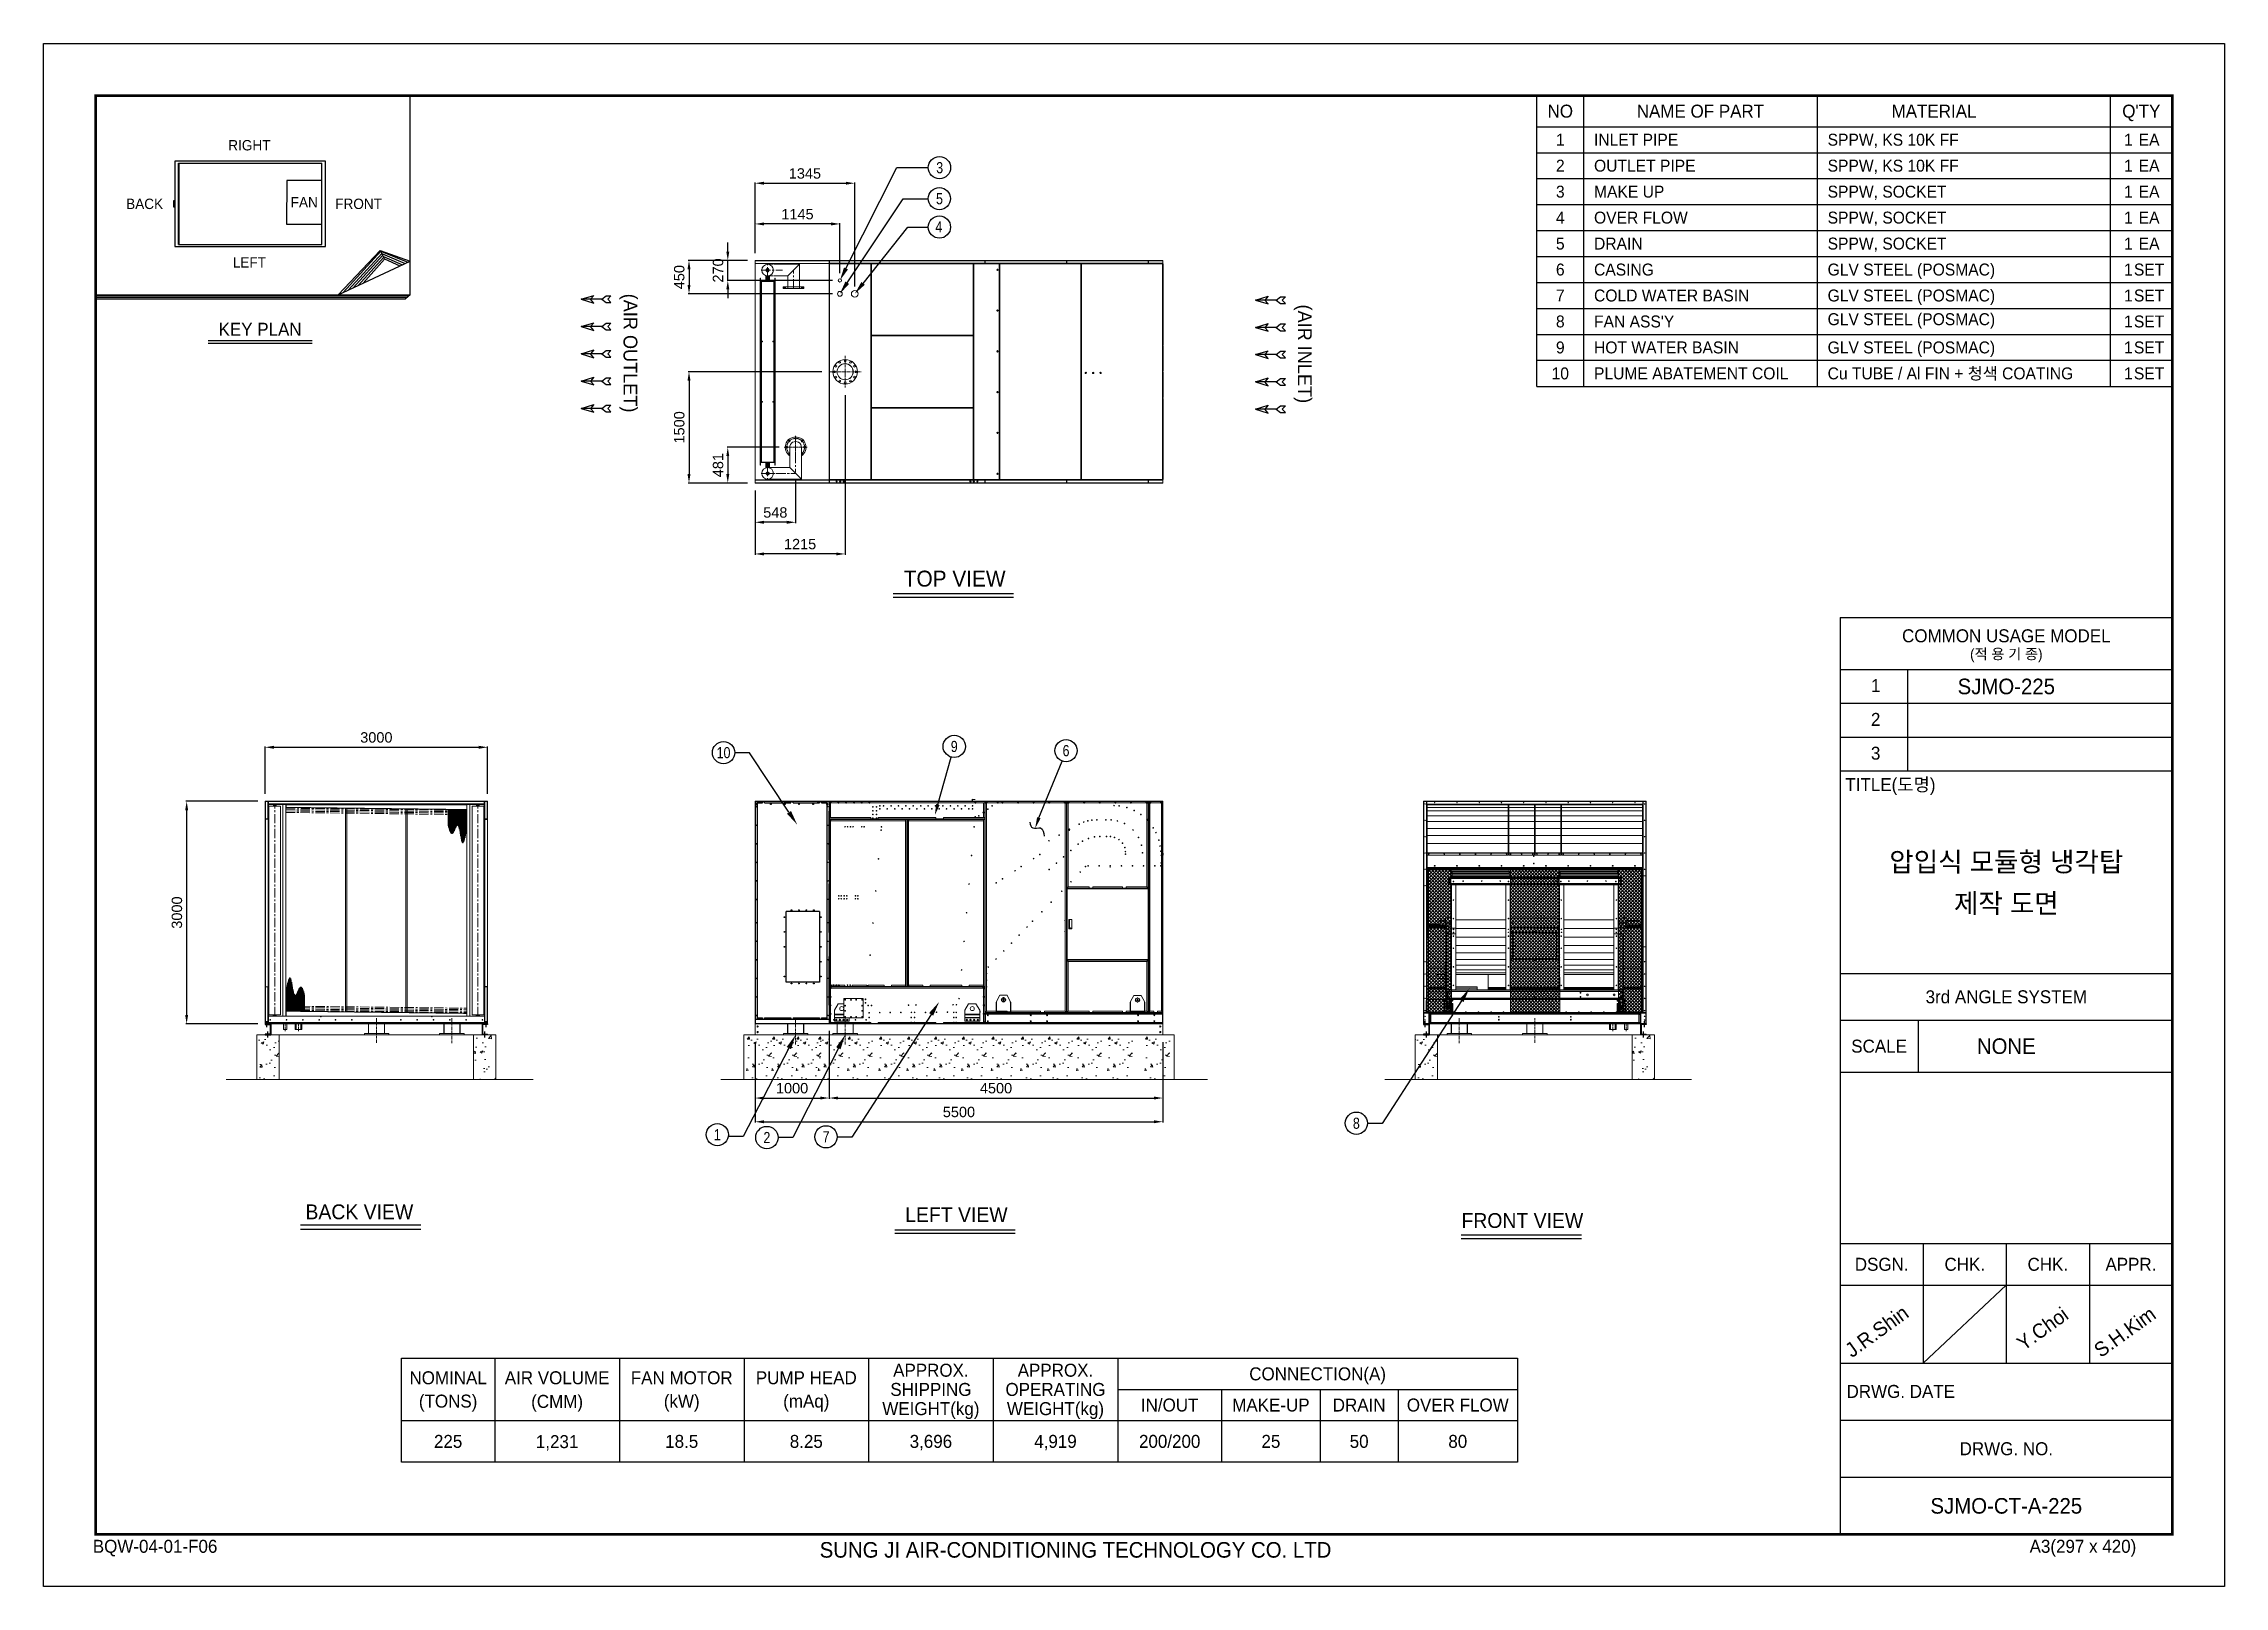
# Model space of a CAD drawing. Header units: millimetres. Extents: x -17070 to 45695, y -291348 to 34705.
# Drawn here: x 16288 to 45695, y 13910 to 34705 of the extents above.
import ezdxf
from ezdxf import colors
from ezdxf.entities.mleader import LeaderData, LeaderLine
from ezdxf.enums import TextEntityAlignment as Align
from ezdxf.math import Vec2, Vec3

# ---------------------------------------------------------------- set-up
doc = ezdxf.new("R2010")
doc.units = ezdxf.units.MM
for name, pattern in [('CENTER', [2, 1.25, -0.25, 0.25, -0.25]), ('CENTERX2', [4, 2.5, -0.5, 0.5, -0.5]), ('DASHDOT', [18.5, 12, -3, 0.5, -3]), ('DASHED', [15, 12, -3]), ('HIDDEN', [0.375, 0.25, -0.125])]:
    doc.linetypes.add(name, pattern=pattern)
for name, color, linetype in [('center', 1, 'CENTER'), ('냉각탑', 4, 'Continuous'), ('냉각탑_box', 1, 'Continuous'), ('냉각탑_dim', 1, 'Continuous'), ('냉각탑_form', 1, 'Continuous'), ('냉각탑_text', 3, 'Continuous'), ('냉각탑_기초', 23, 'Continuous'), ('숨은선', 5, 'HIDDEN')]:
    doc.layers.add(name, color=color, linetype=linetype)
doc.styles.get("Standard").update_dxf_attribs({"font": 'arial.ttf'})
doc.styles.add('돋움', font='Dotum.ttf')
doc.dimstyles.new('1.40', dxfattribs={"dimscale": 20, "dimtxt": 1.5, "dimasz": 1, "dimexe": 0.5, "dimexo": 0.5, "dimgap": 0.5, "dimtad": 1, "dimdec": 0, "dimzin": 0, "dimdsep": 46, "dimtxsty": 'Standard', "dimcen": 0, "dimclrd": 2, "dimclre": 2, "dimclrt": 3, "dimadec": 0, "dimazin": 0, "dimtfac": 1, "dimtdec": 0, "dimtmove": 0, "dimatfit": 0, "dimfxl": 1, "dimtolj": 1, "dimtzin": 0, "dimlwd": -1, "dimlwe": -1, "dimarcsym": 0})
pattern_1 = [(45, (-1038029.075, -466723.225), (-22.4506403, 22.4506403), []), (135, (-1038029.075, -466723.225), (-22.4506403, -22.4506403), [])]

msp = doc.modelspace()

# ---------------------------------------------------------------- texts
at = {"layer": '냉각탑_form', "style": '돋움'}
for s, height, p in [('COMMON USAGE MODEL', 175.043, (42754.6, 26722.6)), ('(적 용 기 종)', 140.03, (42754.6, 26477.6)), ('3rd ANGLE SYSTEM', 175.043, (42754.6, 21856.5)), ('SCALE', 175.04, (41039.1, 21191.3)), ('DSGN.', 175.04, (41074.1, 18250.6)), ('CHK.', 175.04, (42194.4, 18250.6)), ('CHK.', 175.04, (43314.7, 18250.6)), ('APPR.', 175.04, (44435, 18250.6)), ('DRWG. NO.', 175.04, (42754.6, 15765))]:
    msp.add_text(s, height=height, dxfattribs=at).set_placement(p, align=Align.MIDDLE_CENTER)
for s, height, p in [('1', 175, (40929.2, 25963.4)), ('2', 175, (40929.2, 25508.3)), ('3', 175, (40929.2, 25053.2)), ('TITLE(도명)', 175.04, (40584.4, 24629.4)), ('DRWG. DATE', 175.04, (40600.2, 16449.6)), ('BQW-04-01-F06', 175.043, (16951.4, 14362.1)), ('SUNG JI AIR-CONDITIONING TECHNOLOGY CO. LTD', 210.051, (26753, 14296.5)), ('A3(297 x 420)', 175.043, (43068.6, 14362.1))]:
    msp.add_text(s, height=height, dxfattribs=at).set_placement(p)
at = {"layer": '냉각탑_text', "style": '돋움'}
for s, height, p in [('NO', 175, (36740.1, 33794.5)), ('NAME OF PART', 175, (38630.1, 33794.5)), ('MATERIAL', 175, (41780.1, 33794.5)), ("Q'TY", 175, (44575.1, 33794.5)), ('RIGHT', 140, (19062.9, 33335)), ('1', 161, (36740.1, 33409.5)), ('1', 161, (44400.1, 33409.5)), ('EA', 161, (44680.1, 33409.5)), ('2', 161, (36740.1, 33059.5)), ('1', 161, (44400.1, 33059.5)), ('EA', 161, (44680.1, 33059.5)), ('3', 161, (36740.1, 32709.5)), ('1', 161, (44400.1, 32709.5)), ('EA', 161, (44680.1, 32709.5)), ('BACK', 140, (17650.2, 32545.2)), ('FAN', 140, (19802.6, 32566.6)), ('FRONT', 140, (20535.6, 32545.2)), ('4', 161, (36740.1, 32359.5)), ('1', 161, (44400.1, 32359.5)), ('EA', 161, (44680.1, 32359.5)), ('5', 161, (36740.1, 32009.5)), ('1', 161, (44400.1, 32009.5)), ('EA', 161, (44680.1, 32009.5)), ('LEFT', 140, (19062.9, 31756.2)), ('6', 161, (36740.1, 31659.5)), ('1', 161, (44400.1, 31659.5)), ('SET', 161, (44680.1, 31659.5)), ('7', 161, (36740.1, 31309.5)), ('1', 161, (44400.1, 31309.5)), ('SET', 161, (44680.1, 31309.5)), ('KEY PLAN', 175, (19207.3, 30854.5)), ('8', 161, (36740.1, 30959.5)), ('1', 161, (44400.1, 30959.5)), ('SET', 161, (44680.1, 30959.5)), ('9', 161, (36740.1, 30609.5)), ('1', 161, (44400.1, 30609.5)), ('SET', 161, (44680.1, 30609.5)), ('10', 161, (36740.1, 30259.5)), ('1', 161, (44400.1, 30259.5)), ('SET', 161, (44680.1, 30259.5)), ('TOP VIEW', 214.63, (28573.4, 27493.4)), ('SJMO-225', 210.05, (42754.6, 26040)), ('압입식 모듈형 냉각탑', 262.5, (42754.6, 23676.6)), ('제작 도면', 262.5, (42754.6, 23116.6)), ('NONE', 210.05, (42754.6, 21191.3)), ('BACK VIEW', 199.97, (20545.9, 18958.1)), ('LEFT VIEW', 199.97, (28597.1, 18919.7)), ('FRONT VIEW', 199.97, (36228.4, 18840.9)), ('NOMINAL', 175, (21742.8, 16721.5)), ('AIR VOLUME', 175, (23212.8, 16721.5)), ('FAN MOTOR', 175, (24892.8, 16721.5)), ('PUMP HEAD', 175, (26572.8, 16721.5)), ('APPROX.', 175, (28252.8, 16823)), ('APPROX.', 175, (29932.8, 16823)), ('CONNECTION(A)', 175, (33467.8, 16774)), ('(TONS)', 175, (21742.8, 16406.5)), ('(CMM)', 175, (23212.4, 16402.8)), ('(kW)', 175, (24892.8, 16406.5)), ('(mAq)', 175, (26572.8, 16406.5)), ('SHIPPING', 175, (28252.8, 16564)), ('OPERATING', 175, (29932.8, 16564)), ('WEIGHT(kg)', 175, (28252.8, 16305)), ('WEIGHT(kg)', 175, (29932.8, 16305)), ('IN/OUT', 175, (31472.8, 16354)), ('MAKE-UP', 175, (32837.8, 16354)), ('DRAIN', 175, (34027.8, 16354)), ('OVER FLOW', 175, (35357.8, 16354)), ('225', 175, (21742.8, 15864)), ('1,231', 175, (23212.4, 15860.3)), ('18.5', 175, (24892.8, 15864)), ('8.25', 175, (26572.8, 15864)), ('3,696', 175, (28252.8, 15864)), ('4,919', 175, (29932.8, 15864)), ('200/200', 175, (31472.8, 15864)), ('25', 175, (32837.8, 15864)), ('50', 175, (34027.8, 15864)), ('80', 175, (35357.8, 15864)), ('SJMO-CT-A-225', 210.051, (42754.6, 14994.8))]:
    msp.add_text(s, height=height, dxfattribs=at).set_placement(p, align=Align.MIDDLE_CENTER)
for s, p in [('INLET PIPE', (37195.1, 33409.5)), ('SPPW, KS 10K FF', (40345.1, 33409.5)), ('OUTLET PIPE', (37195.1, 33059.5)), ('SPPW, KS 10K FF', (40345.1, 33059.5)), ('MAKE UP', (37195.1, 32709.5)), ('SPPW, SOCKET', (40345.1, 32709.5)), ('OVER FLOW', (37195.1, 32359.5)), ('SPPW, SOCKET', (40345.1, 32359.5)), ('DRAIN', (37195.1, 32009.5)), ('SPPW, SOCKET', (40345.1, 32009.5)), ('CASING', (37195.1, 31659.5)), ('GLV STEEL (POSMAC)', (40345.1, 31659.5)), ('COLD WATER BASIN', (37195.1, 31309.5)), ('GLV STEEL (POSMAC)', (40345.1, 31309.5)), ("FAN ASS'Y", (37195.1, 30959.5)), ('GLV STEEL (POSMAC)', (40345.1, 30990.2)), ('HOT WATER BASIN', (37195.1, 30609.5)), ('GLV STEEL (POSMAC)', (40345.1, 30609.5)), ('PLUME ABATEMENT COIL', (37195.1, 30259.5)), ('Cu TUBE / Al FIN + 청색 COATING', (40345.1, 30259.5))]:
    msp.add_text(s, height=161, dxfattribs=at).set_placement(p, align=Align.MIDDLE_LEFT)
at = {"layer": '냉각탑_text', "width": 0.8}
for s, p in [('3', (28371.7, 33032.6)), ('5', (28368.5, 32614.1)), ('4', (28359.6, 32235.1)), ('9', (28567.5, 25231.4)), ('10', (25456.8, 25147.6)), ('6', (30075.4, 25174.3)), ('1', (25373, 19998.7)), ('2', (26041.2, 19959.4)), ('7', (26839.1, 19969.1)), ('8', (33990.2, 20152.4))]:
    msp.add_text(s, height=150, dxfattribs=at).set_placement(p, align=Align.MIDDLE_CENTER)
at = {"layer": '냉각탑_text', "style": '돋움'}
for s, p in [('(AIR OUTLET)', (24201.3, 30533.4)), ('(AIR INLET)', (33295.1, 30523))]:
    msp.add_text(s, height=186.667, rotation=270, dxfattribs=at).set_placement(p, align=Align.MIDDLE_CENTER)
for s, p in [('J.R.Shin', (40672.3, 16984.4)), ('Y.Choi', (42987.7, 17077.8)), ('S.H.Kim', (44028.9, 16984.4))]:
    msp.add_text(s, height=196.05, rotation=35.81856, dxfattribs=at).set_placement(p)

# ---------------------------------------------------------------- blocks, each defined once
blk = doc.blocks.new('화살표 IN OUT')
at = {"layer": '냉각탑_dim'}
for p, q in [((-323, 43), (-384, 43)), ((-343, 0), (-384, 43)), ((-384, -43), (-343, 0)), ((-266, 0), (-323, 43)), ((-266, 0), (-323, -43)), ((-266, 0), (0, 0)), ((-163, 50), (-122, 0)), ((0, 0), (-163, 50)), ((-163, -50), (-122, 0)), ((0, 0), (-163, -50)), ((-323, -43), (-384, -43))]:
    blk.add_line(p, q, dxfattribs=at)
blk = doc.blocks.new('*D415')
at = {"color": 2, "transparency": 16777216}
for p, q in [((25881, 28682), (25881, 28243)), ((26429, 28812), (26429, 28243)), ((26309, 28253), (26001, 28253))]:
    blk.add_line(p, q, dxfattribs=at)
for points in [[(26001, 28273), (26001, 28233), (25881, 28253)], [(26309, 28273), (26309, 28233), (26429, 28253)]]:
    blk.add_solid(points, dxfattribs=at)
at = {"layer": 'Defpoints', "color": 0, "transparency": 16777216}
for p in [(26429, 28912), (25881, 28782), (25881, 28253)]:
    blk.add_point(p, dxfattribs=at)
at = {"color": 3, "lineweight": 5, "transparency": 16777216, "insert": (26155, 28384), "char_height": 140, "attachment_point": 5}
blk.add_mtext('\\A1;548', dxfattribs=at)
blk = doc.blocks.new('*D416')
at = {"color": 2, "transparency": 16777216}
for p, q in [((26781, 30282), (24981, 30282)), ((24991, 30162), (24991, 28902)), ((25781, 28782), (24981, 28782))]:
    blk.add_line(p, q, dxfattribs=at)
for points in [[(24971, 30162), (25011, 30162), (24991, 30282)], [(24971, 28902), (25011, 28902), (24991, 28782)]]:
    blk.add_solid(points, dxfattribs=at)
at = {"layer": 'Defpoints', "color": 0, "transparency": 16777216}
for p in [(26881, 30282), (24991, 28782), (25881, 28782)]:
    blk.add_point(p, dxfattribs=at)
at = {"color": 3, "lineweight": 5, "transparency": 16777216, "insert": (24860, 29532), "char_height": 140, "attachment_point": 5, "rotation": 90}
blk.add_mtext('\\A1;1500', dxfattribs=at)
blk = doc.blocks.new('*D417')
at = {"color": 2, "transparency": 16777216}
for p, q in [((25881, 31882), (25881, 32833)), ((26001, 32823), (27106, 32823)), ((27226, 31432), (27226, 32833))]:
    blk.add_line(p, q, dxfattribs=at)
for points in [[(26001, 32843), (26001, 32803), (25881, 32823)], [(27106, 32843), (27106, 32803), (27226, 32823)]]:
    blk.add_solid(points, dxfattribs=at)
at = {"layer": 'Defpoints', "color": 0, "transparency": 16777216}
for p in [(27226, 32823), (25881, 31782), (27226, 31332)]:
    blk.add_point(p, dxfattribs=at)
at = {"color": 3, "lineweight": 5, "transparency": 16777216, "insert": (26554, 32954), "char_height": 140, "attachment_point": 5}
blk.add_mtext('\\A1;1345', dxfattribs=at)
blk = doc.blocks.new('*D418')
at = {"color": 2, "transparency": 16777216}
for p, q in [((19275, 24592), (19275, 25230)), ((19395, 25220), (22155, 25220)), ((22275, 24592), (22275, 25230))]:
    blk.add_line(p, q, dxfattribs=at)
for points in [[(19395, 25240), (19395, 25200), (19275, 25220)], [(22155, 25240), (22155, 25200), (22275, 25220)]]:
    blk.add_solid(points, dxfattribs=at)
at = {"layer": 'Defpoints', "color": 0, "transparency": 16777216}
for p in [(22275, 25220), (19275, 24492), (22275, 24492)]:
    blk.add_point(p, dxfattribs=at)
at = {"color": 3, "lineweight": 5, "transparency": 16777216, "insert": (20775, 25352), "char_height": 140, "attachment_point": 5}
blk.add_mtext('\\A1;3000', dxfattribs=at)
blk = doc.blocks.new('*D419')
at = {"color": 2, "transparency": 16777216}
for p, q in [((25881, 21244), (25881, 20482)), ((26881, 21396), (26881, 20482)), ((26001, 20492), (26761, 20492))]:
    blk.add_line(p, q, dxfattribs=at)
for points in [[(26001, 20512), (26001, 20472), (25881, 20492)], [(26761, 20512), (26761, 20472), (26881, 20492)]]:
    blk.add_solid(points, dxfattribs=at)
at = {"layer": 'Defpoints', "color": 0, "transparency": 16777216}
for p in [(26881, 21496), (25881, 21344), (26881, 20492)]:
    blk.add_point(p, dxfattribs=at)
at = {"color": 3, "lineweight": 5, "transparency": 16777216, "insert": (26381, 20624), "char_height": 140, "attachment_point": 5}
blk.add_mtext('\\A1;1000', dxfattribs=at)
blk = doc.blocks.new('*D420')
at = {"color": 2, "transparency": 16777216}
for p, q in [((26881, 21392), (26881, 20482)), ((31381, 21244), (31381, 20482)), ((27001, 20492), (31261, 20492))]:
    blk.add_line(p, q, dxfattribs=at)
for points in [[(27001, 20512), (27001, 20472), (26881, 20492)], [(31261, 20512), (31261, 20472), (31381, 20492)]]:
    blk.add_solid(points, dxfattribs=at)
at = {"layer": 'Defpoints', "color": 0, "transparency": 16777216}
for p in [(26881, 21492), (31381, 21344), (31381, 20492)]:
    blk.add_point(p, dxfattribs=at)
at = {"color": 3, "lineweight": 5, "transparency": 16777216, "insert": (29131, 20624), "char_height": 140, "attachment_point": 5}
blk.add_mtext('\\A1;4500', dxfattribs=at)
blk = doc.blocks.new('*D421')
at = {"color": 2, "transparency": 16777216}
for p, q in [((25881, 21244), (25881, 20162)), ((31381, 21244), (31381, 20162)), ((26001, 20172), (31261, 20172))]:
    blk.add_line(p, q, dxfattribs=at)
for points in [[(26001, 20192), (26001, 20152), (25881, 20172)], [(31261, 20192), (31261, 20152), (31381, 20172)]]:
    blk.add_solid(points, dxfattribs=at)
at = {"layer": 'Defpoints', "color": 0, "transparency": 16777216}
for p in [(25881, 21344), (31381, 21344), (31381, 20172)]:
    blk.add_point(p, dxfattribs=at)
at = {"color": 3, "lineweight": 5, "transparency": 16777216, "insert": (28631, 20303), "char_height": 140, "attachment_point": 5}
blk.add_mtext('\\A1;5500', dxfattribs=at)
blk = doc.blocks.new('*D422')
at = {"color": 2, "transparency": 16777216}
for p, q in [((26209, 29264), (25504, 29264)), ((25514, 29144), (25514, 28902)), ((25781, 28782), (25504, 28782))]:
    blk.add_line(p, q, dxfattribs=at)
for points in [[(25494, 29144), (25534, 29144), (25514, 29264)], [(25494, 28902), (25534, 28902), (25514, 28782)]]:
    blk.add_solid(points, dxfattribs=at)
at = {"layer": 'Defpoints', "color": 0, "transparency": 16777216}
for p in [(26309, 29264), (25514, 28782), (25881, 28782)]:
    blk.add_point(p, dxfattribs=at)
at = {"color": 3, "lineweight": 5, "transparency": 16777216, "insert": (25383, 29023), "char_height": 140, "attachment_point": 5, "rotation": 90}
blk.add_mtext('\\A1;481', dxfattribs=at)
blk = doc.blocks.new('*D423')
at = {"color": 2, "transparency": 16777216}
for p, q in [((19175, 24492), (18207, 24492)), ((18217, 24372), (18217, 21612)), ((19175, 21492), (18207, 21492))]:
    blk.add_line(p, q, dxfattribs=at)
for points in [[(18197, 24372), (18237, 24372), (18217, 24492)], [(18197, 21612), (18237, 21612), (18217, 21492)]]:
    blk.add_solid(points, dxfattribs=at)
at = {"layer": 'Defpoints', "color": 0, "transparency": 16777216}
for p in [(19275, 24492), (18217, 21492), (19275, 21492)]:
    blk.add_point(p, dxfattribs=at)
at = {"color": 3, "lineweight": 5, "transparency": 16777216, "insert": (18086, 22992), "char_height": 140, "attachment_point": 5, "rotation": 90}
blk.add_mtext('\\A1;3000', dxfattribs=at)
blk = doc.blocks.new('*D424')
at = {"color": 2, "transparency": 16777216}
for p, q in [((27096, 29968), (27096, 27816)), ((25881, 28682), (25881, 27816)), ((26976, 27826), (26001, 27826))]:
    blk.add_line(p, q, dxfattribs=at)
for points in [[(26001, 27846), (26001, 27806), (25881, 27826)], [(26976, 27846), (26976, 27806), (27096, 27826)]]:
    blk.add_solid(points, dxfattribs=at)
at = {"layer": 'Defpoints', "color": 0, "transparency": 16777216}
for p in [(27096, 30068), (25881, 28782), (25881, 27826)]:
    blk.add_point(p, dxfattribs=at)
at = {"color": 3, "lineweight": 5, "transparency": 16777216, "insert": (26489, 27958), "char_height": 140, "attachment_point": 5}
blk.add_mtext('\\A1;1215', dxfattribs=at)
blk = doc.blocks.new('*D425')
at = {"color": 2, "transparency": 16777216}
for p, q in [((25881, 31882), (25881, 32284)), ((26906, 32274), (26001, 32274)), ((27026, 31612), (27026, 32284))]:
    blk.add_line(p, q, dxfattribs=at)
for points in [[(26001, 32294), (26001, 32254), (25881, 32274)], [(26906, 32294), (26906, 32254), (27026, 32274)]]:
    blk.add_solid(points, dxfattribs=at)
at = {"layer": 'Defpoints', "color": 0, "transparency": 16777216}
for p in [(25881, 32274), (25881, 31782), (27026, 31512)]:
    blk.add_point(p, dxfattribs=at)
at = {"color": 3, "lineweight": 5, "transparency": 16777216, "insert": (26454, 32405), "char_height": 140, "attachment_point": 5}
blk.add_mtext('\\A1;1145', dxfattribs=at)
blk = doc.blocks.new('*D426')
at = {"color": 2, "transparency": 16777216}
for p, q in [((25781, 31782), (24981, 31782)), ((24991, 31662), (24991, 31452)), ((26925, 31332), (24981, 31332))]:
    blk.add_line(p, q, dxfattribs=at)
for points in [[(24971, 31662), (25011, 31662), (24991, 31782)], [(24971, 31452), (25011, 31452), (24991, 31332)]]:
    blk.add_solid(points, dxfattribs=at)
at = {"layer": 'Defpoints', "color": 0, "transparency": 16777216}
for p in [(25881, 31782), (24991, 31332), (27025, 31332)]:
    blk.add_point(p, dxfattribs=at)
at = {"color": 3, "lineweight": 5, "transparency": 16777216, "insert": (24860, 31557), "char_height": 140, "attachment_point": 5, "rotation": 90}
blk.add_mtext('\\A1;450', dxfattribs=at)
blk = doc.blocks.new('*D427')
at = {"color": 2, "transparency": 16777216}
for p, q in [((25781, 31782), (25504, 31782)), ((25514, 31902), (25514, 32022)), ((25514, 31512), (25514, 31782)), ((26926, 31512), (25504, 31512)), ((25514, 31392), (25514, 31272))]:
    blk.add_line(p, q, dxfattribs=at)
for points in [[(25494, 31902), (25534, 31902), (25514, 31782)], [(25494, 31392), (25534, 31392), (25514, 31512)]]:
    blk.add_solid(points, dxfattribs=at)
at = {"layer": 'Defpoints', "color": 0, "transparency": 16777216}
for p in [(25514, 31782), (25881, 31782), (27026, 31512)]:
    blk.add_point(p, dxfattribs=at)
at = {"color": 3, "lineweight": 5, "transparency": 16777216, "insert": (25383, 31647), "char_height": 140, "attachment_point": 5, "rotation": 90}
blk.add_mtext('\\A1;270', dxfattribs=at)
blk = doc.blocks.new('457536')
at = {"color": 7, "lineweight": 5}
for p, q in [((114592.520962, 89152.297332), (114550.020962, 89069.297332)), ((114692.520962, 89152.297332), (114592.520962, 89152.297332)), ((114735.020962, 89069.297332), (114692.520962, 89152.297332)), ((114542.520962, 89059.297332), (114542.520962, 88929.797332)), ((114550.020962, 88922.297332), (114735.020962, 88922.297332)), ((114742.520962, 88929.797332), (114742.520962, 89059.297332))]:
    blk.add_line(p, q, dxfattribs=at)
at = {"color": 7, "linetype": 'DASHDOT', "lineweight": 5}
for p, q in [((114642.520962, 89126.047332), (114642.520962, 89054.547332)), ((114678.270962, 89090.297332), (114606.770962, 89090.297332))]:
    blk.add_line(p, q, dxfattribs=at)
at = {"color": 7, "lineweight": 5, "ltscale": 0.09375}
for p, q in [((114542.520962, 89059.297332), (114550.020962, 89059.297332)), ((114550.020962, 88929.797332), (114542.520962, 88929.797332)), ((114550.020962, 88922.297332), (114550.020962, 88929.797332)), ((114742.520962, 89059.297332), (114735.020962, 89059.297332)), ((114735.020962, 88929.797332), (114742.520962, 88929.797332)), ((114735.020962, 88922.297332), (114735.020962, 88929.797332))]:
    blk.add_line(p, q, dxfattribs=at)
at = {"color": 7, "linetype": 'DASHED', "lineweight": 5}
for p, q in [((114548.520962, 89059.297332), (114548.520962, 88929.797332)), ((114550.020962, 88928.297332), (114735.020962, 88928.297332)), ((114736.520962, 88929.797332), (114736.520962, 89059.297332))]:
    blk.add_line(p, q, dxfattribs=at)
at = {"color": 7, "lineweight": 5, "ltscale": 0.125}
for p, q in [((114550.020962, 89059.297332), (114550.020962, 89069.297332)), ((114735.020962, 89069.297332), (114735.020962, 89059.297332))]:
    blk.add_line(p, q, dxfattribs=at)
at = {"color": 7, "linetype": 'DASHED', "lineweight": 5, "ltscale": 0.075}
for p, q in [((114558.520962, 88928.297332), (114558.520962, 88922.297332)), ((114576.520962, 88928.297332), (114576.520962, 88922.297332)), ((114608.520962, 88928.297332), (114608.520962, 88922.297332)), ((114626.520962, 88928.297332), (114626.520962, 88922.297332)), ((114658.520962, 88928.297332), (114658.520962, 88922.297332)), ((114676.520962, 88928.297332), (114676.520962, 88922.297332)), ((114708.520962, 88928.297332), (114708.520962, 88922.297332)), ((114726.520962, 88928.297332), (114726.520962, 88922.297332))]:
    blk.add_line(p, q, dxfattribs=at)
at = {"color": 7, "lineweight": 5}
blk.add_circle((114642.520962, 89090.297332), 27.5, dxfattribs=at)
blk = doc.blocks.new('1')
for p, q in [((25881, 24493), (25881, 21555)), ((25881, 24493), (26879, 24493)), ((26879, 24493), (26879, 21555)), ((26749, 23005), (26299, 23005)), ((26299, 22055), (26299, 23005)), ((26749, 23005), (26749, 22055)), ((26749, 22055), (26299, 22055)), ((25881, 21555), (26879, 21555)), ((25881, 21552), (25881, 21492)), ((26879, 21552), (25881, 21552)), ((26879, 21492), (25881, 21492)), ((26879, 21552), (26879, 21492)), ((26879, 21534), (26879, 21492))]:
    blk.add_line(p, q)
at = {"color": 0, "lineweight": 20}
for p, q in [((26881, 24492), (25881, 24492)), ((25881, 21492), (25881, 24492)), ((26881, 24492), (26881, 24489)), ((30672, 23622), (30672, 23601)), ((25881, 21344), (25881, 21492)), ((26881, 21492), (25881, 21492)), ((26885, 21492), (26881, 21492)), ((31381, 21492), (31376, 21492)), ((31381, 21344), (31381, 21492))]:
    blk.add_line(p, q, dxfattribs=at)
at = {"color": 5}
for p, q in [((25906, 24463), (25911, 24463)), ((25906, 24443), (25911, 24443)), ((25911, 24473), (25911, 24463)), ((25911, 24473), (25981, 24473)), ((25911, 24473), (25981, 24473)), ((25911, 24443), (25911, 21555)), ((25981, 24473), (25981, 24493)), ((25981, 24491), (26011, 24491)), ((26011, 24473), (26011, 24493)), ((26011, 24473), (26365, 24473)), ((26365, 24473), (26365, 24493)), ((26365, 24491), (26395, 24491)), ((26395, 24473), (26395, 24493)), ((26395, 24473), (26749, 24473)), ((26749, 24473), (26749, 24493)), ((26749, 24491), (26779, 24491)), ((26779, 24473), (26779, 24493)), ((26779, 24473), (26849, 24473)), ((26849, 24473), (26849, 24463)), ((26855, 24463), (26849, 24463)), ((26849, 24443), (26849, 21555)), ((26855, 24443), (26849, 24443)), ((25911, 21575), (25981, 21575)), ((25981, 21575), (25981, 21555)), ((25981, 21556), (26011, 21556)), ((26011, 21575), (26365, 21575)), ((26011, 21575), (26011, 21555)), ((26365, 21575), (26365, 21555)), ((26365, 21556), (26395, 21556)), ((26395, 21575), (26749, 21575)), ((26395, 21575), (26395, 21555)), ((26749, 21575), (26749, 21555)), ((26749, 21556), (26779, 21556)), ((26779, 21575), (26849, 21575)), ((26779, 21575), (26779, 21555))]:
    blk.add_line(p, q, dxfattribs=at)
at = {"color": 7, "lineweight": 20, "ltscale": 0.001111}
for p, q in [((26883, 24489), (26881, 24489)), ((26885, 24472), (26885, 24470)), ((28850, 24518), (28850, 24516)), ((28981, 24489), (28979, 24489)), ((28981, 24453), (28983, 24453)), ((28981, 24450), (28983, 24450)), ((30083, 24489), (30085, 24489)), ((30085, 24455), (30083, 24455)), ((30085, 24452), (30083, 24452)), ((30083, 24451), (30085, 24451)), ((31185, 24489), (31187, 24489)), ((31187, 24455), (31185, 24455)), ((31187, 24452), (31185, 24452)), ((26881, 24256), (26883, 24256)), ((26885, 24274), (26885, 24272)), ((27431, 24252), (27431, 24250)), ((27442, 24252), (27442, 24250)), ((27446, 24250), (27446, 24252)), ((27448, 24250), (27448, 24252)), ((27449, 24252), (27449, 24250)), ((27545, 24252), (27545, 24250)), ((27547, 24250), (27547, 24252)), ((27549, 24250), (27549, 24252)), ((27598, 24252), (27598, 24250)), ((27600, 24252), (27600, 24250)), ((27931, 24246), (27933, 24246)), ((27931, 24220), (27933, 24220)), ((27931, 24216), (27933, 24216)), ((27933, 24198), (27931, 24198)), ((28826, 24252), (28826, 24250)), ((28828, 24250), (28828, 24252)), ((28979, 24256), (28981, 24256)), ((31185, 23693), (31187, 23693)), ((31185, 23646), (31187, 23646)), ((31187, 23645), (31185, 23645)), ((31187, 23643), (31185, 23643)), ((31187, 23643), (31185, 23643)), ((31187, 23640), (31185, 23640)), ((31187, 23604), (31185, 23604)), ((31187, 23601), (31185, 23601)), ((31185, 23488), (31187, 23488)), ((31187, 23487), (31185, 23487)), ((31185, 23475), (31187, 23475)), ((31185, 23474), (31187, 23474)), ((31185, 23472), (31187, 23472)), ((31187, 23471), (31185, 23471)), ((31187, 23469), (31185, 23469)), ((31187, 23469), (31185, 23469)), ((31185, 23467), (31187, 23467)), ((31187, 23466), (31185, 23466)), ((31185, 23463), (31187, 23463)), ((31187, 23452), (31185, 23452)), ((31185, 23382), (31187, 23382)), ((31187, 23370), (31185, 23370)), ((31187, 23367), (31185, 23367)), ((31187, 23366), (31185, 23366)), ((30085, 22782), (30083, 22782)), ((30085, 22778), (30083, 22778)), ((30083, 22757), (30085, 22757)), ((30085, 22707), (30083, 22707)), ((30123, 22774), (30123, 22772)), ((30147, 22772), (30147, 22774)), ((31185, 22854), (31187, 22854)), ((31187, 22852), (31185, 22852)), ((31185, 22852), (31187, 22852)), ((31187, 22851), (31185, 22851)), ((31187, 22782), (31185, 22782)), ((31187, 22778), (31185, 22778)), ((31185, 22757), (31187, 22757)), ((31187, 22707), (31185, 22707)), ((30471, 22354), (30471, 22356)), ((30476, 22354), (30476, 22356)), ((30491, 22356), (30491, 22354)), ((30551, 22354), (30551, 22356)), ((30566, 22356), (30566, 22354)), ((30571, 22356), (30571, 22354)), ((30083, 22323), (30085, 22323)), ((26883, 21989), (26881, 21989)), ((26885, 21972), (26885, 21970)), ((26899, 21992), (26899, 21994)), ((26903, 21992), (26903, 21994)), ((28981, 21989), (28979, 21989)), ((30083, 21949), (30085, 21949)), ((30083, 21944), (30085, 21944)), ((30083, 21929), (30085, 21929)), ((30085, 21839), (30083, 21839)), ((30085, 21823), (30083, 21823)), ((30085, 21819), (30083, 21819)), ((31187, 21952), (31185, 21952)), ((31187, 21950), (31185, 21950)), ((31185, 21949), (31187, 21949)), ((31185, 21944), (31187, 21944)), ((31185, 21929), (31187, 21929)), ((31187, 21839), (31185, 21839)), ((31187, 21823), (31185, 21823)), ((31187, 21819), (31185, 21819)), ((31187, 21819), (31185, 21819)), ((31187, 21814), (31185, 21814)), ((31185, 21804), (31187, 21804)), ((31185, 21799), (31187, 21799)), ((26881, 21496), (26883, 21496)), ((26885, 21514), (26885, 21512)), ((28979, 21496), (28981, 21496)), ((31187, 21664), (31185, 21664)), ((31187, 21659), (31185, 21659))]:
    blk.add_line(p, q, dxfattribs=at)
at = {"color": 7, "lineweight": 20, "ltscale": 0.010278}
for p, q in [((26881, 24489), (26881, 24470)), ((26883, 24470), (26883, 24489)), ((28978, 24470), (28978, 24489)), ((28979, 24489), (28979, 24470)), ((28981, 24470), (28981, 24489)), ((26881, 24274), (26881, 24256)), ((26883, 24256), (26883, 24274)), ((26903, 24250), (26884, 24250)), ((26884, 24249), (26903, 24249)), ((26884, 24247), (26903, 24247)), ((27928, 24250), (27910, 24250)), ((27910, 24249), (27928, 24249)), ((27910, 24247), (27928, 24247)), ((27955, 24250), (27936, 24250)), ((27936, 24249), (27955, 24249)), ((27936, 24247), (27955, 24247)), ((28978, 24250), (28960, 24250)), ((28960, 24249), (28978, 24249)), ((28960, 24247), (28978, 24247)), ((28978, 24256), (28978, 24274)), ((28979, 24274), (28979, 24256)), ((28981, 24256), (28981, 24274)), ((26881, 21989), (26881, 21970)), ((26883, 21970), (26883, 21989)), ((26903, 21996), (26884, 21996)), ((26884, 21994), (26903, 21994)), ((27928, 21996), (27910, 21996)), ((27910, 21994), (27928, 21994)), ((27955, 21996), (27936, 21996)), ((27936, 21994), (27955, 21994)), ((28978, 21996), (28960, 21996)), ((28960, 21994), (28978, 21994)), ((28978, 21970), (28978, 21989)), ((28979, 21989), (28979, 21970)), ((28981, 21970), (28981, 21989)), ((26881, 21514), (26881, 21496)), ((26883, 21496), (26883, 21514)), ((28978, 21496), (28978, 21514)), ((28979, 21514), (28979, 21496)), ((28981, 21496), (28981, 21514))]:
    blk.add_line(p, q, dxfattribs=at)
at = {"color": 7, "lineweight": 20, "ltscale": 0.001944}
for p, q in [((26881, 24470), (26885, 24470)), ((26885, 24489), (26885, 24492)), ((28978, 24489), (28978, 24492)), ((28981, 24470), (28978, 24470)), ((26881, 24274), (26885, 24274)), ((26885, 24256), (26885, 24252)), ((28981, 24274), (28978, 24274)), ((28978, 24256), (28978, 24252)), ((26881, 21970), (26885, 21970)), ((26885, 21989), (26885, 21992)), ((28978, 21989), (28978, 21992)), ((28981, 21970), (28978, 21970)), ((26881, 21514), (26885, 21514)), ((26885, 21496), (26885, 21492)), ((28981, 21514), (28978, 21514)), ((28978, 21496), (28978, 21492))]:
    blk.add_line(p, q, dxfattribs=at)
at = {"color": 7, "lineweight": 20, "ltscale": 0.108889}
for p, q in [((26881, 24470), (26881, 24274)), ((26885, 24470), (26885, 24274)), ((28978, 24274), (28978, 24470)), ((28981, 24274), (28981, 24470))]:
    blk.add_line(p, q, dxfattribs=at)
at = {"color": 7, "lineweight": 20, "ltscale": 0.000833333}
for p, q in [((26885, 24489), (26883, 24489)), ((28978, 24489), (28979, 24489)), ((28983, 24491), (28983, 24489)), ((28986, 24492), (28985, 24492)), ((28985, 24489), (28985, 24491)), ((28985, 24491), (28986, 24491)), ((28986, 24489), (28985, 24489)), ((30082, 24492), (30080, 24492)), ((30080, 24489), (30080, 24491)), ((30080, 24491), (30082, 24491)), ((30080, 24489), (30082, 24489)), ((30082, 24491), (30082, 24489)), ((30083, 24489), (30083, 24491)), ((30085, 24491), (30085, 24489)), ((30088, 24492), (30087, 24492)), ((30087, 24489), (30087, 24491)), ((30087, 24491), (30088, 24491)), ((30088, 24489), (30087, 24489)), ((31184, 24492), (31182, 24492)), ((31182, 24491), (31184, 24491)), ((31182, 24489), (31182, 24491)), ((31182, 24489), (31184, 24489)), ((31182, 24489), (31184, 24489)), ((31184, 24491), (31184, 24489)), ((31185, 24489), (31185, 24491)), ((31187, 24491), (31187, 24489)), ((31190, 24492), (31189, 24492)), ((31189, 24489), (31189, 24491)), ((31189, 24491), (31190, 24491)), ((31190, 24489), (31189, 24489)), ((31189, 24489), (31190, 24489)), ((31380, 24492), (31378, 24492)), ((31378, 24491), (31380, 24491)), ((31378, 24489), (31378, 24491)), ((31378, 24489), (31380, 24489)), ((31380, 24491), (31380, 24489)), ((31381, 24489), (31381, 24491)), ((26885, 24256), (26883, 24256)), ((26884, 24247), (26884, 24249)), ((27928, 24247), (27928, 24249)), ((27936, 24247), (27936, 24249)), ((28978, 24256), (28979, 24256)), ((28978, 24247), (28978, 24249)), ((30085, 23321), (30085, 23320)), ((30087, 23320), (30087, 23321)), ((30088, 23320), (30087, 23320)), ((30087, 23318), (30088, 23318)), ((31182, 23321), (31182, 23320)), ((31184, 23320), (31182, 23320)), ((31182, 23318), (31184, 23318)), ((31184, 23321), (31184, 23320)), ((31185, 23320), (31185, 23321)), ((30085, 22353), (30085, 22351)), ((30088, 22354), (30087, 22354)), ((30087, 22351), (30087, 22353)), ((30087, 22353), (30088, 22353)), ((31184, 22354), (31182, 22354)), ((31182, 22353), (31184, 22353)), ((31184, 22353), (31184, 22351)), ((31185, 22351), (31185, 22353)), ((26885, 21989), (26883, 21989)), ((26884, 21997), (26884, 21996)), ((28978, 21997), (28978, 21996)), ((28978, 21989), (28979, 21989)), ((26885, 21496), (26883, 21496)), ((28978, 21496), (28979, 21496)), ((28983, 21647), (28983, 21646)), ((28985, 21646), (28985, 21647)), ((28986, 21646), (28985, 21646)), ((28985, 21644), (28986, 21644)), ((28986, 21637), (28988, 21637)), ((28986, 21497), (28988, 21497)), ((30080, 21647), (30080, 21646)), ((30082, 21646), (30080, 21646)), ((30080, 21644), (30082, 21644)), ((30082, 21647), (30082, 21646)), ((30083, 21646), (30083, 21647)), ((30085, 21647), (30085, 21646)), ((30087, 21646), (30087, 21647)), ((30088, 21646), (30087, 21646)), ((30087, 21644), (30088, 21644)), ((31184, 21646), (31182, 21646)), ((31182, 21644), (31184, 21644)), ((31184, 21647), (31184, 21646)), ((31185, 21646), (31185, 21647)), ((31187, 21647), (31187, 21646)), ((31189, 21646), (31189, 21647)), ((31190, 21646), (31189, 21646)), ((31189, 21644), (31190, 21644)), ((31378, 21637), (31376, 21637)), ((31378, 21497), (31376, 21497)), ((31378, 21647), (31378, 21646)), ((31380, 21646), (31378, 21646)), ((31378, 21644), (31380, 21644)), ((31380, 21647), (31380, 21646)), ((31381, 21646), (31381, 21647))]:
    blk.add_line(p, q, dxfattribs=at)
at = {"color": 7, "lineweight": 20}
for p, q in [((26885, 24492), (28978, 24492)), ((26885, 24489), (28978, 24489)), ((28844, 24472), (27434, 24472)), ((28983, 24489), (28983, 21647)), ((30080, 24492), (28986, 24492)), ((28986, 24489), (28986, 21647)), ((30080, 24489), (28986, 24489)), ((29003, 24462), (29003, 21664)), ((30063, 21664), (30063, 24464)), ((30080, 21647), (30080, 24489)), ((30083, 21647), (30083, 24489)), ((30085, 24489), (30085, 23321)), ((31182, 24492), (30088, 24492)), ((30088, 24489), (30088, 23321)), ((31182, 24489), (30088, 24489)), ((30105, 24464), (30105, 23338)), ((31182, 23321), (31182, 24489)), ((31185, 23321), (31185, 24489)), ((31187, 24489), (31187, 21647)), ((31190, 24489), (31190, 21647)), ((31207, 24464), (31207, 21664)), ((31378, 21647), (31378, 24489)), ((31381, 21647), (31381, 24489)), ((26881, 21997), (26881, 24247)), ((26884, 21997), (26884, 24247)), ((28978, 24252), (26885, 24252)), ((26901, 24247), (26901, 22024)), ((26903, 24250), (27910, 24250)), ((26903, 24247), (27910, 24247)), ((26903, 24230), (27910, 24230)), ((27911, 24247), (27911, 21997)), ((27928, 24247), (27928, 21997)), ((27931, 24247), (27931, 21997)), ((27933, 24247), (27933, 21997)), ((27936, 24247), (27936, 21997)), ((27953, 21997), (27953, 24247)), ((28960, 24250), (27955, 24250)), ((28960, 24247), (27955, 24247)), ((27955, 24230), (28960, 24230)), ((28961, 24247), (28961, 21997)), ((28978, 21997), (28978, 24247)), ((28981, 21997), (28981, 24247)), ((31361, 21664), (31361, 23653)), ((30085, 23314), (30085, 22358)), ((31183, 23316), (30087, 23316)), ((30088, 23318), (31182, 23318)), ((31182, 23313), (30089, 23313)), ((30089, 23313), (30089, 22360)), ((31182, 22360), (31182, 23313)), ((31185, 22358), (31185, 23314)), ((30087, 22356), (31183, 22356)), ((31182, 22354), (30088, 22354)), ((31182, 22351), (30088, 22351)), ((30089, 22360), (31182, 22360)), ((30105, 22334), (31165, 22334)), ((26885, 21992), (28978, 21992)), ((26885, 21989), (28978, 21989)), ((27910, 21994), (26903, 21994)), ((28950, 21972), (26912, 21972)), ((27955, 21994), (28960, 21994)), ((28978, 21492), (26885, 21492)), ((26988, 21492), (26988, 21364)), ((27204, 21492), (27204, 21364)), ((28985, 21644), (31381, 21644)), ((28985, 21642), (31381, 21642)), ((28986, 21644), (30080, 21644)), ((31376, 21637), (28988, 21637)), ((28988, 21622), (31376, 21622)), ((31376, 21512), (28988, 21512)), ((28988, 21497), (31376, 21497)), ((28988, 21492), (31376, 21492)), ((30088, 21644), (31182, 21644)), ((26931, 21364), (27261, 21364)), ((26931, 21342), (26931, 21364)), ((26931, 21342), (27261, 21342)), ((27204, 21342), (26988, 21342)), ((27261, 21342), (27261, 21364))]:
    blk.add_line(p, q, dxfattribs=at)
at = {"color": 7, "lineweight": 20, "ltscale": 0.009167}
for p, q in [((26885, 24489), (26885, 24472)), ((28961, 24470), (28978, 24470)), ((28978, 24472), (28978, 24489)), ((26901, 24274), (26885, 24274)), ((26885, 24272), (26885, 24256)), ((27441, 24272), (27441, 24256)), ((27541, 24272), (27541, 24256)), ((28321, 24272), (28321, 24256)), ((28421, 24272), (28421, 24256)), ((28961, 24274), (28978, 24274)), ((28978, 24256), (28978, 24272)), ((26885, 21989), (26885, 21972)), ((28978, 21972), (28978, 21989)), ((26885, 21512), (26885, 21496)), ((27441, 21512), (27441, 21496)), ((27541, 21512), (27541, 21496)), ((28321, 21512), (28321, 21496)), ((28421, 21512), (28421, 21496)), ((28978, 21496), (28978, 21512))]:
    blk.add_line(p, q, dxfattribs=at)
at = {"color": 7, "lineweight": 20, "ltscale": 0.003611}
blk.add_line((26891, 24472), (26885, 24472), dxfattribs=at)
at = {"color": 7, "lineweight": 20, "ltscale": 0.003723}
blk.add_line((26885, 24470), (26891, 24470), dxfattribs=at)
at = {"color": 7, "lineweight": 20, "ltscale": 0.104444}
blk.add_line((26901, 24274), (26901, 24462), dxfattribs=at)
at = {"color": 7, "lineweight": 20, "ltscale": 0.046667}
for p, q in [((26995, 24472), (26911, 24472)), ((27099, 24472), (27015, 24472)), ((27310, 24472), (27226, 24472)), ((27414, 24472), (27330, 24472))]:
    blk.add_line(p, q, dxfattribs=at)
at = {"color": 7, "lineweight": 20, "ltscale": 0.048333}
blk.add_line((27206, 24472), (27119, 24472), dxfattribs=at)
at = {"color": 7, "lineweight": 20, "ltscale": 0.001843}
blk.add_line((28012, 24429), (28012, 24432), dxfattribs=at)
at = {"color": 7, "lineweight": 20, "ltscale": 0.0125}
for p, q in [((28810, 24515), (28810, 24492)), ((28812, 24515), (28812, 24492))]:
    blk.add_line(p, q, dxfattribs=at)
at = {"color": 7, "lineweight": 20, "ltscale": 0.020278}
for p, q in [((28813, 24518), (28850, 24518)), ((28813, 24516), (28850, 24516))]:
    blk.add_line(p, q, dxfattribs=at)
at = {"color": 7, "lineweight": 20, "ltscale": 0.063333}
blk.add_line((28978, 24472), (28864, 24472), dxfattribs=at)
at = {"color": 7, "lineweight": 20, "ltscale": 0.066606}
blk.add_line((28961, 24470), (28961, 24350), dxfattribs=at)
at = {"color": 7, "lineweight": 20, "ltscale": 0.003944}
blk.add_line((28978, 24492), (28985, 24492), dxfattribs=at)
at = {"color": 7, "lineweight": 20, "ltscale": 0.003056}
blk.add_line((28978, 24489), (28983, 24489), dxfattribs=at)
at = {"color": 7, "lineweight": 20, "ltscale": 0.000888889}
for p, q in [((28983, 24491), (28985, 24491)), ((28983, 24489), (28985, 24489)), ((28985, 24492), (28985, 24491)), ((28986, 24492), (28986, 24491)), ((30080, 24492), (30080, 24491)), ((30082, 24492), (30082, 24491)), ((30083, 24491), (30082, 24491)), ((30083, 24489), (30082, 24489)), ((30085, 24491), (30087, 24491)), ((30085, 24489), (30087, 24489)), ((30087, 24492), (30087, 24491)), ((30088, 24492), (30088, 24491)), ((31182, 24492), (31182, 24491)), ((31184, 24492), (31184, 24491)), ((31185, 24491), (31184, 24491)), ((31185, 24489), (31184, 24489)), ((31187, 24491), (31189, 24491)), ((31187, 24489), (31189, 24489)), ((31189, 24492), (31189, 24491)), ((31190, 24492), (31190, 24491)), ((31378, 24492), (31378, 24491)), ((31380, 24492), (31380, 24491)), ((31381, 24491), (31380, 24491)), ((31381, 24489), (31380, 24489)), ((26884, 24250), (26884, 24249)), ((27928, 24249), (27928, 24250)), ((27936, 24250), (27936, 24249)), ((28978, 24249), (28978, 24250)), ((31381, 23766), (31383, 23766)), ((30085, 23321), (30087, 23321)), ((30085, 23320), (30087, 23320)), ((30087, 23318), (30087, 23320)), ((30088, 23318), (30088, 23320)), ((31182, 23318), (31182, 23320)), ((31185, 23321), (31184, 23321)), ((31185, 23320), (31184, 23320)), ((31184, 23318), (31184, 23320)), ((30085, 22353), (30087, 22353)), ((30085, 22351), (30087, 22351)), ((30087, 22354), (30087, 22353)), ((31182, 22354), (31182, 22353)), ((31184, 22354), (31184, 22353)), ((31185, 22353), (31184, 22353)), ((31185, 22351), (31184, 22351)), ((26884, 21996), (26884, 21994)), ((26903, 21997), (26901, 21997)), ((27928, 21994), (27928, 21996)), ((27936, 21996), (27936, 21994)), ((28961, 21997), (28960, 21997)), ((28978, 21994), (28978, 21996)), ((28983, 21647), (28985, 21647)), ((28983, 21646), (28985, 21646)), ((28985, 21644), (28985, 21646)), ((28985, 21644), (28985, 21642)), ((28986, 21644), (28986, 21646)), ((30080, 21644), (30080, 21646)), ((30083, 21647), (30082, 21647)), ((30082, 21644), (30082, 21646)), ((30083, 21646), (30082, 21646)), ((30085, 21646), (30087, 21646)), ((30087, 21644), (30087, 21646)), ((31182, 21644), (31182, 21646)), ((31184, 21644), (31184, 21646)), ((31185, 21646), (31184, 21646)), ((31187, 21647), (31189, 21647)), ((31187, 21646), (31189, 21646)), ((31189, 21644), (31189, 21646)), ((31190, 21644), (31190, 21646)), ((31378, 21644), (31378, 21646)), ((31381, 21647), (31380, 21647)), ((31380, 21644), (31380, 21646)), ((31381, 21646), (31380, 21646)), ((31381, 21644), (31381, 21642))]:
    blk.add_line(p, q, dxfattribs=at)
at = {"color": 7, "lineweight": 20, "ltscale": 0.000833349}
for p, q in [((28985, 24489), (28986, 24489)), ((30087, 24489), (30088, 24489))]:
    blk.add_line(p, q, dxfattribs=at)
at = {"color": 7, "lineweight": 20, "ltscale": 0.001722}
for p, q in [((28986, 24489), (28986, 24492)), ((30088, 24489), (30088, 24492)), ((31190, 24489), (31190, 24492)), ((26884, 24247), (26881, 24247)), ((26903, 24247), (26903, 24250)), ((27910, 24247), (27910, 24250)), ((27928, 24247), (27931, 24247)), ((27933, 24247), (27936, 24247)), ((27955, 24250), (27955, 24247)), ((28960, 24250), (28960, 24247)), ((28981, 24247), (28978, 24247)), ((30088, 23321), (30085, 23321)), ((30088, 23321), (30088, 23318)), ((31182, 23321), (31185, 23321)), ((30088, 22351), (30088, 22354)), ((26884, 21997), (26881, 21997)), ((26903, 21997), (26903, 21994)), ((27910, 21997), (27910, 21994)), ((27928, 21997), (27931, 21997)), ((27933, 21997), (27936, 21997)), ((27955, 21994), (27955, 21997)), ((28960, 21994), (28960, 21997)), ((28981, 21997), (28978, 21997)), ((28986, 21647), (28983, 21647)), ((28986, 21647), (28986, 21644)), ((30080, 21647), (30083, 21647)), ((30088, 21647), (30085, 21647)), ((30088, 21647), (30088, 21644)), ((31182, 21647), (31185, 21647)), ((31190, 21647), (31187, 21647)), ((31190, 21647), (31190, 21644)), ((31378, 21647), (31381, 21647))]:
    blk.add_line(p, q, dxfattribs=at)
at = {"color": 7, "lineweight": 20, "ltscale": 0.007922}
blk.add_line((28996, 24479), (28986, 24489), dxfattribs=at)
blk.add_line((28996, 24479), (28986, 24489), dxfattribs=at)
at = {"color": 7, "lineweight": 20, "ltscale": 0.072222}
for p, q in [((29144, 24472), (29014, 24472)), ((27081, 21621), (26951, 21621)), ((27081, 21614), (26951, 21614)), ((27081, 21579), (26951, 21579)), ((27081, 21575), (26951, 21575))]:
    blk.add_line(p, q, dxfattribs=at)
at = {"color": 7, "lineweight": 20, "ltscale": 0.00282}
for p, q in [((29081, 24431), (29077, 24429)), ((28899, 24299), (28895, 24296)), ((28960, 24343), (28956, 24340)), ((29021, 24387), (29017, 24384))]:
    blk.add_line(p, q, dxfattribs=at)
at = {"color": 7, "lineweight": 20, "ltscale": 0.024722}
blk.add_line((29208, 24472), (29164, 24472), dxfattribs=at)
at = {"color": 7, "lineweight": 20, "ltscale": 0.105556}
for p, q in [((29228, 24472), (29418, 24472)), ((29438, 24472), (29628, 24472)), ((29648, 24472), (29838, 24472)), ((30048, 24472), (29858, 24472)), ((30310, 24472), (30120, 24472)), ((30330, 24472), (30520, 24472)), ((30540, 24472), (30730, 24472)), ((30750, 24472), (30940, 24472)), ((31150, 24472), (30960, 24472))]:
    blk.add_line(p, q, dxfattribs=at)
at = {"color": 7, "lineweight": 20, "ltscale": 0.010045}
for p, q in [((30067, 24476), (30080, 24489)), ((30067, 24476), (30080, 24489)), ((30101, 24476), (30088, 24489)), ((30101, 24476), (30088, 24489)), ((31169, 24476), (31182, 24489)), ((31169, 24476), (31182, 24489)), ((31203, 24476), (31190, 24489)), ((31203, 24476), (31190, 24489)), ((31365, 24476), (31378, 24489)), ((31365, 24476), (31378, 24489))]:
    blk.add_line(p, q, dxfattribs=at)
at = {"color": 7, "lineweight": 20, "ltscale": 0.000833318}
blk.add_line((30080, 24489), (30082, 24489), dxfattribs=at)
at = {"color": 7, "lineweight": 20, "ltscale": 0.002889}
for p, q in [((30082, 24492), (30087, 24492)), ((31184, 24492), (31189, 24492))]:
    blk.add_line(p, q, dxfattribs=at)
at = {"color": 7, "lineweight": 20, "ltscale": 0.00315}
for p, q in [((30317, 24473), (30323, 24473)), ((30527, 24473), (30533, 24473))]:
    blk.add_line(p, q, dxfattribs=at)
at = {"color": 7, "lineweight": 20, "ltscale": 0.003136}
for p, q in [((30317, 24471), (30323, 24471)), ((30527, 24471), (30533, 24471))]:
    blk.add_line(p, q, dxfattribs=at)
at = {"color": 7, "lineweight": 20, "ltscale": 0.001812}
for p, q in [((30319, 24470), (30322, 24470)), ((30529, 24470), (30532, 24470))]:
    blk.add_line(p, q, dxfattribs=at)
at = {"color": 7, "lineweight": 20, "ltscale": 0.002485}
blk.add_line((30738, 24470), (30738, 24474), dxfattribs=at)
at = {"color": 7, "lineweight": 20, "ltscale": 0.11685}
blk.add_line((31165, 24253), (31165, 24464), dxfattribs=at)
at = {"color": 7, "lineweight": 20, "ltscale": 0.104333}
for p, q in [((31378, 24492), (31190, 24492)), ((31378, 24489), (31190, 24489)), ((31190, 21644), (31378, 21644))]:
    blk.add_line(p, q, dxfattribs=at)
at = {"color": 7, "lineweight": 20, "ltscale": 0.068889}
blk.add_line((31346, 24472), (31222, 24472), dxfattribs=at)
at = {"color": 7, "lineweight": 20, "ltscale": 0.383698}
blk.add_line((31361, 23773), (31361, 24464), dxfattribs=at)
at = {"color": 7, "lineweight": 20, "ltscale": 0.009389}
for p, q in [((26901, 24247), (26884, 24247)), ((26903, 24247), (26903, 24230)), ((27910, 24230), (27910, 24247)), ((27928, 24247), (27911, 24247)), ((27953, 24247), (27936, 24247)), ((27955, 24230), (27955, 24247)), ((28960, 24230), (28960, 24247)), ((28961, 24247), (28978, 24247)), ((30385, 23321), (30385, 23338)), ((30435, 23338), (30435, 23321)), ((30835, 23338), (30835, 23321)), ((30885, 23321), (30885, 23338)), ((26884, 21997), (26901, 21997)), ((27091, 22014), (27091, 21997)), ((27191, 22014), (27191, 21997)), ((27621, 22014), (27621, 21997)), ((27721, 22014), (27721, 21997)), ((27910, 21997), (27910, 22014)), ((27911, 21997), (27928, 21997)), ((27953, 21997), (27936, 21997)), ((27955, 22014), (27955, 21997)), ((28143, 22014), (28143, 21997)), ((28243, 22014), (28243, 21997)), ((28671, 22014), (28671, 21997)), ((28771, 22014), (28771, 21997)), ((28960, 22014), (28960, 21997)), ((28961, 21997), (28978, 21997)), ((29283, 21664), (29283, 21647)), ((29333, 21664), (29333, 21647)), ((29733, 21664), (29733, 21647)), ((29783, 21664), (29783, 21647)), ((30385, 21664), (30385, 21647)), ((30435, 21647), (30435, 21664)), ((30835, 21664), (30835, 21647)), ((30885, 21647), (30885, 21664)), ((31259, 21664), (31259, 21647)), ((31309, 21647), (31309, 21664))]:
    blk.add_line(p, q, dxfattribs=at)
at = {"color": 7, "lineweight": 20, "ltscale": 0.309167}
for p, q in [((26885, 24272), (27441, 24272)), ((27441, 24256), (26885, 24256)), ((28421, 24272), (28978, 24272)), ((28978, 24256), (28421, 24256)), ((27441, 21496), (26885, 21496)), ((28978, 21496), (28421, 21496))]:
    blk.add_line(p, q, dxfattribs=at)
at = {"color": 7, "lineweight": 20, "ltscale": 0.055556}
for p, q in [((27541, 24256), (27441, 24256)), ((27541, 24256), (27441, 24256)), ((28421, 24256), (28321, 24256)), ((28421, 24256), (28321, 24256)), ((27191, 21997), (27091, 21997)), ((27191, 21997), (27091, 21997)), ((27721, 21997), (27621, 21997)), ((28143, 21997), (28243, 21997)), ((28671, 21997), (28771, 21997)), ((28771, 21997), (28671, 21997)), ((27541, 21496), (27441, 21496)), ((28421, 21496), (28321, 21496)), ((28861, 21760), (28761, 21760))]:
    blk.add_line(p, q, dxfattribs=at)
at = {"color": 7, "lineweight": 20, "ltscale": 0.433333}
for p, q in [((27541, 24272), (28321, 24272)), ((28321, 24256), (27541, 24256)), ((28321, 21496), (27541, 21496))]:
    blk.add_line(p, q, dxfattribs=at)
at = {"color": 7, "lineweight": 20, "ltscale": 0.00115}
for p, q in [((27581, 24252), (27580, 24250)), ((27583, 24252), (27583, 24250))]:
    blk.add_line(p, q, dxfattribs=at)
at = {"color": 7, "lineweight": 20, "ltscale": 0.03146}
blk.add_line((28961, 24331), (28961, 24274), dxfattribs=at)
at = {"color": 7, "lineweight": 20, "ltscale": 0.001373}
for p, q in [((28981, 24375), (28983, 24377)), ((28983, 24343), (28981, 24342)), ((28983, 24340), (28981, 24338))]:
    blk.add_line(p, q, dxfattribs=at)
at = {"color": 7, "lineweight": 20, "ltscale": 0.001266}
for p, q in [((30083, 24114), (30085, 24115)), ((30083, 24111), (30085, 24112)), ((30083, 24069), (30085, 24070))]:
    blk.add_line(p, q, dxfattribs=at)
at = {"color": 7, "lineweight": 20, "ltscale": 0.497241}
blk.add_line((31165, 23338), (31165, 24233), dxfattribs=at)
at = {"color": 7, "lineweight": 20, "ltscale": 0.001525}
for p, q in [((31187, 24250), (31185, 24252)), ((31187, 24246), (31185, 24248)), ((31187, 24196), (31185, 24197))]:
    blk.add_line(p, q, dxfattribs=at)
at = {"color": 7, "lineweight": 20, "ltscale": 0.003197}
blk.add_line((30116, 24113), (30116, 24107), dxfattribs=at)
at = {"color": 7, "lineweight": 20, "ltscale": 0.001476}
for p, q in [((30085, 23808), (30083, 23806)), ((30085, 23804), (30083, 23802)), ((30085, 23755), (30083, 23753))]:
    blk.add_line(p, q, dxfattribs=at)
at = {"color": 7, "lineweight": 20, "ltscale": 0.044669}
blk.add_line((31361, 23673), (31361, 23753), dxfattribs=at)
at = {"color": 7, "lineweight": 20, "ltscale": 0.014944}
blk.add_line((31383, 23793), (31383, 23766), dxfattribs=at)
at = {"color": 7, "lineweight": 20, "ltscale": 0.001596}
for p, q in [((30085, 23380), (30083, 23378)), ((30085, 23375), (30083, 23373)), ((30085, 23325), (30083, 23323))]:
    blk.add_line(p, q, dxfattribs=at)
at = {"color": 7, "lineweight": 20, "ltscale": 0.001632}
blk.add_line((30085, 23320), (30083, 23318), dxfattribs=at)
at = {"color": 7, "lineweight": 20, "ltscale": 0.000750576}
for p, q in [((30085, 23314), (30087, 23314)), ((30087, 23316), (30087, 23315)), ((31183, 23316), (31183, 23315)), ((31185, 23314), (31184, 23314)), ((30085, 22358), (30087, 22358)), ((30087, 22356), (30087, 22358)), ((31183, 22356), (31183, 22358)), ((31185, 22358), (31184, 22358))]:
    blk.add_line(p, q, dxfattribs=at)
at = {"color": 7, "lineweight": 20, "ltscale": 0.000669596}
for p, q in [((30087, 23314), (30087, 23315)), ((31183, 23314), (31183, 23315)), ((30087, 22359), (30087, 22358)), ((31183, 22359), (31183, 22358))]:
    blk.add_line(p, q, dxfattribs=at)
at = {"color": 7, "lineweight": 20, "ltscale": 0.000360535}
for p, q in [((30087, 23314), (30087, 23314)), ((31183, 23314), (31184, 23314)), ((30087, 22358), (30087, 22358)), ((31183, 22358), (31184, 22358))]:
    blk.add_line(p, q, dxfattribs=at)
at = {"color": 7, "lineweight": 20, "ltscale": 0.013278}
for p, q in [((30105, 23338), (30088, 23321)), ((30088, 23321), (30105, 23338)), ((31165, 23338), (31182, 23321)), ((31182, 23321), (31165, 23338)), ((30105, 22334), (30088, 22351)), ((30088, 22351), (30105, 22334)), ((31182, 22351), (31165, 22334)), ((31165, 22334), (31182, 22351)), ((28986, 21647), (29003, 21664)), ((29003, 21664), (28986, 21647)), ((30080, 21647), (30063, 21664)), ((30063, 21664), (30080, 21647)), ((30105, 21664), (30088, 21647)), ((30088, 21647), (30105, 21664)), ((31182, 21647), (31165, 21664)), ((31165, 21664), (31182, 21647)), ((31190, 21647), (31207, 21664)), ((31207, 21664), (31190, 21647)), ((31378, 21647), (31361, 21664)), ((31361, 21664), (31378, 21647))]:
    blk.add_line(p, q, dxfattribs=at)
at = {"color": 7, "lineweight": 20, "ltscale": 0.164944}
for p, q in [((30088, 23321), (30385, 23321)), ((30885, 23321), (31182, 23321)), ((28986, 21647), (29283, 21647)), ((29783, 21647), (30080, 21647)), ((30088, 21647), (30385, 21647)), ((30885, 21647), (31182, 21647))]:
    blk.add_line(p, q, dxfattribs=at)
at = {"color": 7, "lineweight": 20, "ltscale": 0.155556}
for p, q in [((30105, 23338), (30385, 23338)), ((30885, 23338), (31165, 23338)), ((29003, 21664), (29283, 21664)), ((29783, 21664), (30063, 21664)), ((30385, 21664), (30105, 21664)), ((31165, 21664), (30885, 21664))]:
    blk.add_line(p, q, dxfattribs=at)
at = {"color": 7, "lineweight": 20, "ltscale": 0.00139}
for p, q in [((30158, 23316), (30159, 23318)), ((30158, 23316), (30159, 23318)), ((30162, 23316), (30164, 23318)), ((30252, 23316), (30253, 23318))]:
    blk.add_line(p, q, dxfattribs=at)
at = {"color": 7, "lineweight": 20, "ltscale": 0.027778}
for p, q in [((30385, 23321), (30435, 23321)), ((30385, 23321), (30435, 23321)), ((30835, 23321), (30885, 23321)), ((29283, 21647), (29333, 21647)), ((29733, 21647), (29783, 21647)), ((30385, 21647), (30435, 21647)), ((30385, 21647), (30435, 21647)), ((30835, 21647), (30885, 21647)), ((31259, 21647), (31309, 21647))]:
    blk.add_line(p, q, dxfattribs=at)
at = {"color": 7, "lineweight": 20, "ltscale": 0.222222}
for p, q in [((30435, 23338), (30835, 23338)), ((30435, 23321), (30835, 23321)), ((29333, 21664), (29733, 21664)), ((29333, 21647), (29733, 21647)), ((30835, 21664), (30435, 21664)), ((30435, 21647), (30835, 21647))]:
    blk.add_line(p, q, dxfattribs=at)
at = {"color": 7, "lineweight": 20, "ltscale": 0.001849}
for p, q in [((30083, 23217), (30085, 23220)), ((30083, 23217), (30085, 23219)), ((30083, 23211), (30085, 23214)), ((30083, 23092), (30085, 23095))]:
    blk.add_line(p, q, dxfattribs=at)
at = {"color": 7, "lineweight": 20, "ltscale": 0.021667}
for p, q in [((30154, 22899), (30115, 22899)), ((30154, 22782), (30115, 22782)), ((30154, 22778), (30115, 22778))]:
    blk.add_line(p, q, dxfattribs=at)
at = {"color": 7, "lineweight": 20, "ltscale": 0.069444}
for p, q in [((30115, 22899), (30115, 22774)), ((30154, 22774), (30154, 22899))]:
    blk.add_line(p, q, dxfattribs=at)
at = {"color": 7, "lineweight": 20, "ltscale": 0.004167}
for p, q in [((30115, 22774), (30123, 22774)), ((30147, 22774), (30154, 22774)), ((26892, 21972), (26885, 21972)), ((28978, 21972), (28970, 21972)), ((26885, 21512), (26892, 21512)), ((28970, 21512), (28978, 21512))]:
    blk.add_line(p, q, dxfattribs=at)
at = {"color": 7, "lineweight": 20, "ltscale": 0.013333}
for p, q in [((30123, 22772), (30147, 22772)), ((27999, 21512), (28023, 21512))]:
    blk.add_line(p, q, dxfattribs=at)
at = {"color": 7, "lineweight": 20, "ltscale": 0.002222}
for p, q in [((30083, 22483), (30085, 22479)), ((30156, 22356), (30152, 22354))]:
    blk.add_line(p, q, dxfattribs=at)
at = {"color": 7, "lineweight": 20, "ltscale": 0.001571}
for p, q in [((30085, 22393), (30083, 22395)), ((30124, 22354), (30122, 22356))]:
    blk.add_line(p, q, dxfattribs=at)
at = {"color": 7, "lineweight": 20, "ltscale": 0.391}
for p, q in [((30085, 22351), (30085, 21647)), ((30088, 22351), (30088, 21647)), ((31182, 21647), (31182, 22351)), ((31185, 21647), (31185, 22351))]:
    blk.add_line(p, q, dxfattribs=at)
at = {"color": 7, "lineweight": 20, "ltscale": 0.000251392}
for p, q in [((30088, 22354), (30088, 22354)), ((30085, 21647), (30086, 21647)), ((30088, 21644), (30088, 21645)), ((31185, 21647), (31185, 21647))]:
    blk.add_line(p, q, dxfattribs=at)
at = {"color": 7, "lineweight": 20, "ltscale": 0.001283}
blk.add_line((30156, 22356), (30157, 22354), dxfattribs=at)
at = {"color": 7, "lineweight": 20, "ltscale": 0.372222}
for p, q in [((30105, 21664), (30105, 22334)), ((31165, 22334), (31165, 21664))]:
    blk.add_line(p, q, dxfattribs=at)
at = {"color": 7, "lineweight": 20, "ltscale": 0.253333}
for p, q in [((26881, 21970), (26881, 21514)), ((26885, 21970), (26885, 21514)), ((28978, 21514), (28978, 21970)), ((28981, 21514), (28981, 21970))]:
    blk.add_line(p, q, dxfattribs=at)
at = {"color": 7, "lineweight": 20, "ltscale": 0.004279}
for p, q in [((26885, 21970), (26892, 21970)), ((28978, 21970), (28970, 21970)), ((26885, 21514), (26892, 21514)), ((28978, 21514), (28970, 21514))]:
    blk.add_line(p, q, dxfattribs=at)
at = {"color": 7, "lineweight": 20, "ltscale": 0.001453}
blk.add_line((26899, 21971), (26899, 21973), dxfattribs=at)
at = {"color": 7, "lineweight": 20, "ltscale": 0.004182}
blk.add_line((26901, 22005), (26901, 21997), dxfattribs=at)
at = {"color": 7, "lineweight": 20, "ltscale": 0.052833}
for p, q in [((26901, 21867), (26901, 21962)), ((26901, 21752), (26901, 21847)), ((28961, 21962), (28961, 21867)), ((28961, 21847), (28961, 21752)), ((26901, 21637), (26901, 21732)), ((26901, 21522), (26901, 21617)), ((28961, 21732), (28961, 21637)), ((28961, 21617), (28961, 21522))]:
    blk.add_line(p, q, dxfattribs=at)
at = {"color": 7, "lineweight": 20, "ltscale": 0.000339664}
blk.add_line((26902, 22016), (26903, 22016), dxfattribs=at)
at = {"color": 7, "lineweight": 20, "ltscale": 0.002082}
blk.add_line((26903, 22012), (26903, 22016), dxfattribs=at)
at = {"color": 7, "lineweight": 20, "ltscale": 0.003933}
blk.add_line((26903, 22004), (26903, 21997), dxfattribs=at)
at = {"color": 7, "lineweight": 20, "ltscale": 0.104667}
for p, q in [((27091, 21997), (26903, 21997)), ((27721, 22014), (27910, 22014)), ((27910, 21997), (27721, 21997)), ((28143, 22014), (27955, 22014)), ((27955, 21997), (28143, 21997)), ((28960, 22014), (28771, 22014)), ((28771, 21997), (28960, 21997))]:
    blk.add_line(p, q, dxfattribs=at)
at = {"color": 7, "lineweight": 20, "ltscale": 0.003287}
blk.add_line((26903, 21969), (26903, 21975), dxfattribs=at)
at = {"color": 7, "lineweight": 20, "ltscale": 0.008333}
for p, q in [((26915, 22014), (26930, 22014)), ((26988, 22014), (27003, 22014)), ((28570, 21512), (28585, 21512))]:
    blk.add_line(p, q, dxfattribs=at)
at = {"color": 7, "lineweight": 20, "ltscale": 0.010222}
blk.add_line((26950, 22014), (26968, 22014), dxfattribs=at)
at = {"color": 7, "lineweight": 20, "ltscale": 0.037841}
blk.add_line((27023, 22014), (27091, 22014), dxfattribs=at)
at = {"color": 7, "lineweight": 20, "ltscale": 0.144444}
for p, q in [((27081, 21832), (27341, 21832)), ((27081, 21832), (27081, 21572)), ((27341, 21572), (27341, 21832)), ((27341, 21572), (27081, 21572))]:
    blk.add_line(p, q, dxfattribs=at)
at = {"color": 7, "lineweight": 20, "ltscale": 0.002633}
for p, q in [((27099, 21819), (27094, 21819)), ((27179, 21819), (27174, 21819)), ((27249, 21819), (27244, 21819)), ((27329, 21819), (27324, 21819))]:
    blk.add_line(p, q, dxfattribs=at)
at = {"color": 7, "lineweight": 20, "ltscale": 0.109965}
blk.add_line((27191, 22014), (27389, 22014), dxfattribs=at)
at = {"color": 7, "lineweight": 20, "ltscale": 0.238889}
blk.add_line((27621, 21997), (27191, 21997), dxfattribs=at)
at = {"color": 7, "lineweight": 20, "ltscale": 1.31094e-06}
blk.add_line((27366, 21776), (27366, 21776), dxfattribs=at)
at = {"color": 7, "lineweight": 20, "ltscale": 0.001115}
for p, q in [((27381, 21992), (27381, 21994)), ((27408, 21992), (27408, 21994)), ((27411, 21992), (27411, 21994)), ((27411, 21992), (27412, 21994)), ((28022, 21994), (28021, 21992)), ((28021, 21992), (28022, 21994)), ((28632, 21994), (28631, 21992)), ((28632, 21992), (28632, 21994)), ((28635, 21992), (28635, 21994)), ((28662, 21992), (28662, 21994))]:
    blk.add_line(p, q, dxfattribs=at)
at = {"color": 7, "lineweight": 20, "ltscale": 0.004802}
for p, q in [((27389, 22014), (27389, 22006)), ((27405, 22006), (27405, 22014))]:
    blk.add_line(p, q, dxfattribs=at)
at = {"color": 7, "lineweight": 20, "ltscale": 0.120035}
blk.add_line((27405, 22014), (27621, 22014), dxfattribs=at)
at = {"color": 7, "lineweight": 20, "ltscale": 0.237778}
for p, q in [((28671, 22014), (28243, 22014)), ((28243, 21997), (28671, 21997))]:
    blk.add_line(p, q, dxfattribs=at)
at = {"color": 0, "ltscale": 30}
for p, q in [((26321, 21492), (26321, 21364)), ((26537, 21492), (26537, 21364))]:
    blk.add_line(p, q, dxfattribs=at)
at = {"color": 7, "lineweight": 20, "ltscale": 0.003143}
blk.add_line((26901, 21624), (26901, 21630), dxfattribs=at)
at = {"color": 7, "lineweight": 20, "ltscale": 0.277222}
blk.add_line((26912, 21512), (27411, 21512), dxfattribs=at)
at = {"color": 7, "lineweight": 20, "ltscale": 0.053832}
for p, q in [((27001, 21760), (26951, 21677)), ((28761, 21760), (28711, 21677)), ((28861, 21760), (28911, 21677))]:
    blk.add_line(p, q, dxfattribs=at)
at = {"color": 7, "lineweight": 20, "ltscale": 0.031187}
for p, q in [((26951, 21621), (26951, 21677)), ((28711, 21621), (28711, 21677)), ((28911, 21621), (28911, 21677))]:
    blk.add_line(p, q, dxfattribs=at)
at = {"color": 7, "lineweight": 20, "ltscale": 0.003919}
for p, q in [((26951, 21614), (26951, 21621)), ((28711, 21614), (28711, 21621)), ((28911, 21621), (28911, 21614))]:
    blk.add_line(p, q, dxfattribs=at)
at = {"color": 7, "lineweight": 20, "ltscale": 0.019545}
for p, q in [((26951, 21579), (26951, 21614)), ((28711, 21579), (28711, 21614)), ((28911, 21579), (28911, 21614))]:
    blk.add_line(p, q, dxfattribs=at)
at = {"color": 7, "lineweight": 20, "ltscale": 0.001959}
for p, q in [((26951, 21575), (26951, 21579)), ((28711, 21575), (28711, 21579)), ((28911, 21579), (28911, 21575))]:
    blk.add_line(p, q, dxfattribs=at)
at = {"color": 7, "lineweight": 20, "ltscale": 0.025612}
for p, q in [((26951, 21575), (26951, 21529)), ((28711, 21575), (28711, 21529)), ((28911, 21575), (28911, 21529))]:
    blk.add_line(p, q, dxfattribs=at)
at = {"color": 7, "lineweight": 20, "ltscale": 0.111111}
for p, q in [((26951, 21529), (27151, 21529)), ((28911, 21621), (28711, 21621)), ((28911, 21614), (28711, 21614)), ((28911, 21579), (28711, 21579)), ((28911, 21575), (28711, 21575)), ((28711, 21529), (28911, 21529))]:
    blk.add_line(p, q, dxfattribs=at)
at = {"color": 7, "lineweight": 20, "ltscale": 0.044444}
blk.add_line((27081, 21760), (27001, 21760), dxfattribs=at)
at = {"color": 7, "lineweight": 20, "ltscale": 0.023889}
blk.add_line((27151, 21572), (27151, 21529), dxfattribs=at)
at = {"color": 7, "lineweight": 20, "ltscale": 0.005556}
for p, q in [((27431, 21512), (27441, 21512)), ((29592, 21644), (29582, 21644)), ((29835, 21644), (29825, 21644)), ((31039, 21644), (31029, 21644)), ((31282, 21644), (31272, 21644))]:
    blk.add_line(p, q, dxfattribs=at)
at = {"color": 7, "lineweight": 20, "ltscale": 0.243333}
blk.add_line((27541, 21512), (27979, 21512), dxfattribs=at)
at = {"color": 7, "lineweight": 20, "ltscale": 0.154444}
blk.add_line((28043, 21512), (28321, 21512), dxfattribs=at)
at = {"color": 7, "lineweight": 20, "ltscale": 0.071389}
blk.add_line((28421, 21512), (28550, 21512), dxfattribs=at)
at = {"color": 7, "lineweight": 20, "ltscale": 0.191944}
blk.add_line((28605, 21512), (28950, 21512), dxfattribs=at)
at = {"color": 7, "lineweight": 20, "ltscale": 0.001778}
for p, q in [((28983, 21637), (28986, 21637)), ((28983, 21497), (28986, 21497)), ((31381, 21637), (31378, 21637)), ((31381, 21497), (31378, 21497))]:
    blk.add_line(p, q, dxfattribs=at)
at = {"color": 7, "lineweight": 20, "ltscale": 0.078111}
for p, q in [((28983, 21497), (28983, 21637)), ((28986, 21497), (28986, 21637)), ((31376, 21637), (31376, 21497)), ((31378, 21637), (31378, 21497)), ((31381, 21637), (31381, 21497))]:
    blk.add_line(p, q, dxfattribs=at)
at = {"color": 7, "lineweight": 20, "ltscale": 0.002611}
for p, q in [((28988, 21642), (28988, 21637)), ((28988, 21492), (28988, 21497)), ((31376, 21642), (31376, 21637)), ((31376, 21492), (31376, 21497))]:
    blk.add_line(p, q, dxfattribs=at)
at = {"color": 7, "lineweight": 20, "ltscale": 0.0085}
for p, q in [((28988, 21637), (28988, 21622)), ((28988, 21512), (28988, 21497)), ((31376, 21622), (31376, 21637)), ((31376, 21497), (31376, 21512))]:
    blk.add_line(p, q, dxfattribs=at)
at = {"color": 7, "lineweight": 20, "ltscale": 0.061111}
blk.add_line((28988, 21622), (28988, 21512), dxfattribs=at)
at = {"color": 7, "lineweight": 20, "ltscale": 0.000221166}
blk.add_line((29582, 21644), (29582, 21644), dxfattribs=at)
at = {"color": 7, "lineweight": 20, "ltscale": 0.000222108}
for p, q in [((29582, 21644), (29582, 21644)), ((29835, 21644), (29835, 21644)), ((31282, 21644), (31282, 21644))]:
    blk.add_line(p, q, dxfattribs=at)
at = {"color": 7, "lineweight": 20, "ltscale": 0.129444}
for p, q in [((29825, 21644), (29592, 21644)), ((31272, 21644), (31039, 21644))]:
    blk.add_line(p, q, dxfattribs=at)
at = {"color": 7, "lineweight": 20, "ltscale": 0.000222112}
for p, q in [((29592, 21644), (29592, 21644)), ((29825, 21644), (29825, 21644)), ((31272, 21644), (31272, 21644))]:
    blk.add_line(p, q, dxfattribs=at)
at = {"color": 7, "lineweight": 20, "ltscale": 0.006061}
for p, q in [((29813, 21605), (29824, 21605)), ((31040, 21605), (31051, 21605))]:
    blk.add_line(p, q, dxfattribs=at)
at = {"color": 7, "lineweight": 20, "ltscale": 0.00606}
for p, q in [((29824, 21530), (29813, 21530)), ((31051, 21530), (31040, 21530))]:
    blk.add_line(p, q, dxfattribs=at)
at = {"color": 7, "lineweight": 20, "ltscale": 0.000222118}
blk.add_line((31029, 21644), (31029, 21644), dxfattribs=at)
at = {"color": 7, "lineweight": 20, "ltscale": 0.000222122}
blk.add_line((31039, 21644), (31039, 21644), dxfattribs=at)
at = {"color": 7, "lineweight": 20, "ltscale": 0.038278}
for p, q in [((31190, 21647), (31259, 21647)), ((31309, 21647), (31378, 21647))]:
    blk.add_line(p, q, dxfattribs=at)
at = {"color": 7, "lineweight": 20, "ltscale": 0.028889}
for p, q in [((31207, 21664), (31259, 21664)), ((31309, 21664), (31361, 21664))]:
    blk.add_line(p, q, dxfattribs=at)
at = {"lineweight": 5}
blk.add_line((25881, 21344), (31381, 21344), dxfattribs=at)
at = {"color": 7, "lineweight": 15}
for p, q in [((26264, 21342), (26264, 21364)), ((26594, 21364), (26264, 21364)), ((26594, 21342), (26264, 21342)), ((26594, 21342), (26594, 21364))]:
    blk.add_line(p, q, dxfattribs=at)
for centre, radius in [((25896, 24419), 4.5), ((25896, 24419), 3), ((25905, 24453), 4.5), ((26095, 24453), 4.5), ((26285, 24453), 4.5), ((26475, 24453), 4.5), ((26665, 24453), 4.5), ((26855, 24453), 4.5), ((26864, 24419), 3), ((25896, 24169), 4.5), ((25896, 24169), 3), ((26864, 24169), 3), ((25896, 23919), 4.5), ((25896, 23919), 3), ((26864, 23919), 3), ((25896, 23669), 4.5), ((25896, 23669), 3), ((26864, 23669), 3), ((25896, 23419), 4.5), ((25896, 23419), 3), ((26864, 23419), 3), ((25896, 23169), 4.5), ((25896, 23169), 3), ((26374, 23025), 4.5), ((26474, 23025), 4.5), ((26574, 23025), 4.5), ((26674, 23025), 4.5), ((26864, 23169), 3), ((25896, 22855), 4.5), ((25896, 22855), 3), ((26279, 22930), 4.5), ((26279, 22730), 4.5), ((26769, 22930), 4.5), ((26769, 22730), 4.5), ((26864, 22855), 3), ((25896, 22605), 4.5), ((25896, 22355), 4.5), ((25896, 22605), 3), ((25896, 22355), 3), ((26279, 22530), 4.5), ((26769, 22530), 4.5), ((26864, 22605), 3), ((26864, 22355), 3), ((25896, 22105), 4.5), ((25896, 22105), 3), ((26279, 22130), 4.5), ((26769, 22330), 4.5), ((26769, 22130), 4.5), ((26864, 22105), 3), ((25896, 21855), 4.5), ((25896, 21855), 3), ((26374, 22035), 4.5), ((26474, 22035), 4.5), ((26574, 22035), 4.5), ((26674, 22035), 4.5), ((26864, 21855), 3), ((25896, 21605), 4.5), ((25896, 21605), 3), ((26864, 21605), 3)]:
    blk.add_circle(centre, radius)
at = {"color": 7, "lineweight": 20}
for centre, radius in [((26901, 24472), 4.5), ((26901, 24472), 3), ((27005, 24472), 4.5), ((27005, 24472), 3), ((27109, 24472), 4.5), ((27109, 24472), 3), ((27216, 24472), 4.5), ((27216, 24472), 3), ((27320, 24472), 4.5), ((27320, 24472), 3), ((27424, 24472), 4.5), ((27424, 24472), 3), ((27469, 24415), 4.5), ((27469, 24415), 3), ((27520, 24415), 4.5), ((27520, 24415), 3), ((27565, 24430), 4.5), ((27565, 24430), 3), ((27615, 24430), 4.5), ((27615, 24430), 3), ((27715, 24430), 4.5), ((27715, 24430), 3), ((27815, 24430), 4.5), ((27815, 24430), 3), ((27915, 24430), 4.5), ((27915, 24430), 3), ((28015, 24430), 4.5), ((28015, 24430), 3), ((28115, 24430), 4.5), ((28115, 24430), 3), ((28215, 24430), 4.5), ((28215, 24430), 3), ((28315, 24430), 4.5), ((28315, 24430), 3), ((28415, 24430), 4.5), ((28415, 24430), 3), ((28515, 24430), 4.5), ((28515, 24430), 3), ((28615, 24430), 4.5), ((28615, 24430), 3), ((28715, 24430), 4.5), ((28715, 24430), 3), ((28815, 24430), 4.5), ((28815, 24430), 3), ((28854, 24472), 4.5), ((28854, 24472), 3), ((29004, 24472), 4.5), ((29004, 24472), 3), ((29080, 24429), 4.5), ((29080, 24429), 3), ((29154, 24472), 4.5), ((29154, 24472), 3), ((29218, 24472), 4.5), ((29218, 24472), 3), ((29428, 24472), 4.5), ((29428, 24472), 3), ((29638, 24472), 4.5), ((29638, 24472), 3), ((29848, 24472), 4.5), ((29848, 24472), 3), ((30058, 24472), 4.5), ((30058, 24472), 3), ((30110, 24472), 4.5), ((30110, 24472), 3), ((30320, 24472), 4.5), ((30320, 24472), 3), ((30530, 24472), 4.5), ((30530, 24472), 3), ((30723, 24434), 4.5), ((30723, 24434), 3), ((30740, 24472), 4.5), ((30740, 24472), 3), ((30791, 24429), 4.5), ((30791, 24429), 3), ((30895, 24407), 4.5), ((30895, 24407), 3), ((30950, 24472), 4.5), ((30950, 24472), 3), ((31160, 24472), 4.5), ((31160, 24472), 3), ((31212, 24472), 4.5), ((31212, 24472), 3), ((31356, 24472), 4.5), ((31356, 24472), 3), ((27095, 24149), 4.5), ((27095, 24149), 3), ((27130, 24149), 4.5), ((27130, 24149), 3), ((27168, 24149), 4.5), ((27168, 24149), 3), ((27203, 24149), 4.5), ((27203, 24149), 3), ((27320, 24149), 4.5), ((27320, 24149), 3), ((27353, 24149), 4.5), ((27353, 24149), 3), ((27469, 24365), 4.5), ((27469, 24315), 4.5), ((27469, 24265), 4.5), ((27469, 24365), 3), ((27469, 24315), 3), ((27469, 24265), 3), ((27520, 24365), 4.5), ((27520, 24315), 4.5), ((27520, 24265), 4.5), ((27520, 24365), 3), ((27520, 24315), 3), ((27520, 24265), 3), ((27565, 24390), 4.5), ((27565, 24390), 3), ((27585, 24147), 4.5), ((27585, 24147), 3), ((27665, 24390), 4.5), ((27665, 24390), 3), ((27765, 24390), 4.5), ((27765, 24390), 3), ((27865, 24390), 4.5), ((27865, 24390), 3), ((27965, 24390), 4.5), ((27965, 24390), 3), ((28065, 24390), 4.5), ((28065, 24390), 3), ((28165, 24390), 4.5), ((28165, 24390), 3), ((28265, 24390), 4.5), ((28265, 24390), 3), ((28365, 24390), 4.5), ((28365, 24390), 3), ((28465, 24390), 4.5), ((28465, 24390), 3), ((28565, 24390), 4.5), ((28565, 24390), 3), ((28665, 24390), 4.5), ((28665, 24390), 3), ((28765, 24390), 4.5), ((28765, 24390), 3), ((28815, 24390), 4.5), ((28815, 24390), 3), ((28835, 24148), 4.5), ((28835, 24148), 3), ((28852, 24284), 4.5), ((28852, 24284), 3), ((28898, 24296), 4.5), ((28898, 24296), 3), ((28959, 24341), 4.5), ((28959, 24341), 3), ((29020, 24385), 4.5), ((29020, 24385), 3), ((30117, 24110), 10), ((30253, 24184), 4.5), ((30253, 24184), 3), ((30314, 24212), 4.5), ((30314, 24212), 3), ((30369, 24228), 4.5), ((30369, 24228), 3), ((30425, 24238), 4.5), ((30425, 24238), 3), ((30491, 24240), 4.5), ((30491, 24240), 3), ((30611, 24240), 4.5), ((30611, 24240), 3), ((30683, 24240), 4.5), ((30683, 24240), 3), ((30767, 24227), 4.5), ((30767, 24227), 3), ((30863, 24192), 4.5), ((30863, 24192), 3), ((30994, 24368), 4.5), ((30994, 24368), 3), ((31085, 24313), 4.5), ((31085, 24313), 3), ((31166, 24243), 4.5), ((31166, 24243), 3), ((31252, 24134), 4.5), ((31252, 24134), 3), ((27581, 24102), 4.5), ((27581, 24102), 3), ((29845, 23961), 4.5), ((29845, 23961), 3), ((29981, 24035), 4.5), ((29981, 24035), 3), ((30117, 24110), 3), ((30140, 23830), 4.5), ((30140, 23830), 3), ((30238, 23915), 4.5), ((30238, 23915), 3), ((30298, 23955), 4.5), ((30298, 23955), 3), ((30376, 23991), 4.5), ((30376, 23991), 3), ((30459, 24012), 4.5), ((30459, 24012), 3), ((30531, 24018), 4.5), ((30531, 24018), 3), ((30621, 24018), 4.5), ((30621, 24018), 3), ((30673, 24018), 4.5), ((30673, 24018), 3), ((30728, 24006), 4.5), ((30728, 24006), 3), ((30789, 23975), 4.5), ((30789, 23975), 3), ((30837, 23927), 4.5), ((30837, 23927), 3), ((30869, 23867), 4.5), ((30869, 23867), 3), ((30979, 24105), 4.5), ((30979, 24105), 3), ((31052, 24005), 4.5), ((31052, 24005), 3), ((31093, 23899), 4.5), ((31093, 23899), 3), ((31288, 24070), 4.5), ((31288, 24070), 3), ((31326, 23970), 4.5), ((31326, 23970), 3), ((31343, 23888), 4.5), ((31343, 23888), 3), ((31354, 23818), 4.5), ((31354, 23818), 3), ((27547, 23715), 4.5), ((27547, 23715), 3), ((28802, 23762), 4.5), ((28802, 23762), 3), ((29387, 23556), 4.5), ((29387, 23556), 3), ((29471, 23611), 4.5), ((29471, 23611), 3), ((29638, 23719), 4.5), ((29638, 23719), 3), ((29722, 23774), 4.5), ((29722, 23774), 3), ((29847, 23573), 4.5), ((29847, 23573), 3), ((29945, 23658), 4.5), ((29945, 23658), 3), ((30043, 23744), 4.5), ((30043, 23744), 3), ((30267, 23538), 4.5), ((30267, 23538), 3), ((30338, 23611), 4.5), ((30338, 23611), 3), ((30372, 23622), 4.5), ((30372, 23622), 3), ((30522, 23622), 4.5), ((30522, 23622), 3), ((30672, 23622), 4.5), ((30672, 23622), 3), ((30822, 23622), 4.5), ((30822, 23622), 3), ((30876, 23813), 4.5), ((30877, 23781), 4.5), ((30876, 23813), 3), ((30877, 23781), 3), ((30972, 23622), 4.5), ((30972, 23622), 3), ((31106, 23799), 4.5), ((31106, 23799), 3), ((31122, 23622), 4.5), ((31122, 23622), 3), ((31272, 23622), 4.5), ((31272, 23622), 3), ((31352, 23622), 4.5), ((31352, 23622), 3), ((31359, 23763), 4.5), ((31359, 23663), 4.5), ((31359, 23763), 3), ((31359, 23663), 3), ((27509, 23283), 4.5), ((27509, 23283), 3), ((28768, 23376), 4.5), ((28768, 23376), 3), ((29135, 23393), 4.5), ((29135, 23393), 3), ((29219, 23447), 4.5), ((29219, 23447), 3), ((30017, 23279), 4.5), ((30017, 23279), 3), ((30142, 23408), 4.5), ((30142, 23408), 3), ((27010, 23178), 4.5), ((27010, 23218), 4.5), ((27010, 23218), 3), ((27010, 23178), 3), ((27045, 23178), 4.5), ((27045, 23218), 4.5), ((27045, 23218), 3), ((27045, 23178), 3), ((27083, 23218), 4.5), ((27083, 23178), 4.5), ((27083, 23218), 3), ((27083, 23178), 3), ((27118, 23218), 4.5), ((27118, 23178), 4.5), ((27118, 23218), 3), ((27118, 23178), 3), ((27236, 23218), 4.5), ((27235, 23178), 4.5), ((27235, 23178), 3), ((27236, 23218), 3), ((27269, 23218), 4.5), ((27268, 23178), 4.5), ((27268, 23178), 3), ((27269, 23218), 3), ((28734, 22990), 4.5), ((28734, 22990), 3), ((29749, 23003), 4.5), ((29749, 23003), 3), ((29874, 23132), 4.5), ((29874, 23132), 3), ((27471, 22850), 4.5), ((27471, 22850), 3), ((29444, 22689), 4.5), ((29444, 22689), 3), ((29549, 22797), 4.5), ((29549, 22797), 3), ((29623, 22874), 4.5), ((29623, 22874), 3), ((27433, 22418), 4.5), ((27433, 22418), 3), ((28700, 22604), 4.5), ((28700, 22604), 3), ((29131, 22366), 4.5), ((29131, 22366), 3), ((29235, 22474), 4.5), ((29235, 22474), 3), ((29340, 22581), 4.5), ((29340, 22581), 3), ((28667, 22218), 4.5), ((28667, 22218), 3), ((29027, 22258), 4.5), ((29027, 22258), 3), ((26902, 21972), 4.5), ((26902, 21857), 4.5), ((26902, 21972), 3), ((26902, 21857), 3), ((26905, 22014), 4.5), ((26905, 22014), 3), ((26940, 22014), 4.5), ((26940, 22014), 3), ((26978, 22014), 4.5), ((26978, 22014), 3), ((27013, 22014), 4.5), ((27013, 22014), 3), ((27096, 21817), 5.5), ((27096, 21817), 3), ((27130, 22014), 4.5), ((27130, 22014), 3), ((27164, 22014), 4.5), ((27164, 22014), 3), ((27176, 21817), 5.5), ((27176, 21817), 3), ((27246, 21817), 5.5), ((27246, 21817), 3), ((27326, 21817), 5.5), ((27326, 21817), 3), ((27371, 21822), 5), ((27371, 21776), 5), ((27371, 21822), 3.5), ((27371, 21776), 3.5), ((27397, 22006), 4.5), ((27397, 22006), 3), ((28633, 21832), 4.5), ((28633, 21832), 3), ((28960, 21972), 4.5), ((28960, 21857), 4.5), ((28960, 21972), 3), ((28960, 21857), 3), ((26902, 21742), 4.5), ((26902, 21627), 4.5), ((26902, 21512), 4.5), ((26902, 21742), 3), ((26902, 21627), 3), ((26902, 21512), 3), ((26944, 21546), 4.5), ((26944, 21546), 3), ((26976, 21546), 9), ((27026, 21546), 9), ((27051, 21698), 27.5), ((27076, 21546), 9), ((27096, 21737), 5.5), ((27096, 21667), 5.5), ((27096, 21587), 5.5), ((27126, 21546), 9), ((27176, 21587), 5.5), ((27176, 21587), 3), ((27234, 21546), 4.5), ((27234, 21546), 3), ((27246, 21587), 5.5), ((27246, 21587), 3), ((27326, 21737), 5.5), ((27326, 21667), 5.5), ((27326, 21587), 5.5), ((27326, 21737), 3), ((27326, 21667), 3), ((27326, 21587), 3), ((27379, 21546), 4.5), ((27379, 21546), 3), ((27407, 21739), 4.5), ((27407, 21739), 3), ((27420, 21642), 4.5), ((27420, 21642), 3), ((27421, 21577), 4.5), ((27421, 21512), 4.5), ((27421, 21577), 3), ((27421, 21512), 3), ((27452, 21740), 4.5), ((27452, 21740), 3), ((27563, 21643), 4.5), ((27563, 21643), 3), ((27705, 21645), 4.5), ((27705, 21645), 3), ((27848, 21646), 4.5), ((27848, 21646), 3), ((27952, 21744), 4.5), ((27952, 21744), 3), ((27989, 21577), 4.5), ((27989, 21512), 4.5), ((27990, 21647), 4.5), ((27989, 21577), 3), ((27989, 21512), 3), ((27990, 21647), 3), ((28034, 21646), 4.5), ((28033, 21577), 4.5), ((28033, 21512), 4.5), ((28033, 21577), 3), ((28033, 21512), 3), ((28034, 21646), 3), ((28052, 21745), 4.5), ((28052, 21745), 3), ((28181, 21647), 4.5), ((28181, 21647), 3), ((28328, 21648), 4.5), ((28328, 21648), 3), ((28475, 21649), 4.5), ((28475, 21649), 3), ((28552, 21750), 4.5), ((28552, 21750), 3), ((28560, 21647), 4.5), ((28560, 21577), 4.5), ((28560, 21512), 4.5), ((28560, 21647), 3), ((28560, 21577), 3), ((28560, 21512), 3), ((28595, 21647), 4.5), ((28595, 21577), 4.5), ((28595, 21512), 4.5), ((28597, 21750), 4.5), ((28595, 21647), 3), ((28595, 21577), 3), ((28595, 21512), 3), ((28597, 21750), 3), ((28736, 21546), 9), ((28786, 21546), 9), ((28811, 21698), 27.5), ((28836, 21546), 9), ((28886, 21546), 9), ((28916, 21651), 4.5), ((28916, 21651), 3), ((28960, 21742), 4.5), ((28960, 21627), 4.5), ((28960, 21512), 4.5), ((28960, 21742), 3), ((28960, 21627), 3), ((28960, 21512), 3), ((29021, 21607), 6), ((29021, 21527), 6), ((29599, 21607), 6), ((29599, 21527), 6), ((29819, 21607), 6), ((29819, 21527), 6), ((31046, 21607), 6), ((31046, 21527), 6), ((31266, 21607), 6), ((31266, 21527), 6)]:
    blk.add_circle(centre, radius, dxfattribs=at)
at = {"lineweight": 20}
for centre in [(25916, 21456), (25916, 21381), (31346, 21456), (31346, 21381)]:
    blk.add_circle(centre, 8, dxfattribs=at)
at = {"color": 5}
for centre, start, end in [((25906, 24453), 90, 270), ((26855, 24453), 270, 90)]:
    blk.add_arc(centre, 10, start, end, dxfattribs=at)
at = {"color": 7, "lineweight": 20}
for centre, radius, start, end in [((26885, 24489), 3.6, 91.5918, 178.4088), ((26885, 24489), 1.6, 93.5833, 176.4167), ((26885, 24489), 3.6, 90, 90.2418), ((26901, 24472), 10, 360, 180), ((26901, 24472), 10, 191.5372, 270), ((27005, 24472), 10, 360, 180), ((27109, 24472), 10, 360, 180), ((27216, 24472), 10, 360, 180), ((27320, 24472), 10, 360, 180), ((27424, 24472), 10, 360, 180), ((27441, 24489), 3.6, 89.7582, 90), ((27450, 24489), 3.5, 90, 90.2449), ((28813, 24515), 3.5, 90, 180), ((28813, 24515), 1.5, 90, 180), ((28854, 24472), 10, 360, 180), ((29004, 24472), 10, 360, 267.1343), ((29154, 24472), 10, 360, 180), ((29173, 24489), 3.1, 89.7398, 90), ((29182, 24489), 3.1, 90, 90.2603), ((29218, 24472), 10, 360, 180), ((29428, 24472), 10, 360, 180), ((29638, 24472), 10, 360, 180), ((29848, 24472), 10, 360, 180), ((30058, 24472), 10, 300, 180), ((30110, 24472), 10, 360, 239.9997), ((30276, 24489), 3.1, 89.7397, 90), ((30284, 24489), 3.1, 90, 90.2603), ((30320, 24472), 10, 360, 180), ((30530, 24472), 10, 360, 180), ((30740, 24472), 10, 360, 180), ((30950, 24472), 10, 360, 180), ((31160, 24472), 10, 300.0003, 180), ((31212, 24472), 10, 155.7048, 240), ((31212, 24472), 10, 360, 155.7048), ((31356, 24472), 10, 300, 180), ((31378, 24489), 3.1, 89.7307, 90), ((31378, 24489), 1.5, 360, 89.6129), ((31378, 24489), 3.1, 28.9378, 61.0622), ((31378, 24489), 3.1, 360, 0.2617), ((28959, 24341), 10, 283.0714, 76.9286), ((30255, 24182), 4.5, 103.5355, 186.3833), ((30255, 24182), 3, 84.942, 204.9672), ((31166, 24243), 10, 267.1352, 92.8648), ((30716, 23793), 660, 44.432, 44.6794), ((29847, 23960), 3, 84.942, 204.9675), ((29983, 24034), 3, 84.942, 204.9674), ((31359, 23763), 10, 281.5372, 78.4628), ((31359, 23663), 10, 281.5372, 78.4628), ((31380, 23793), 3.1, 360, 61.0615), ((31378, 23601), 3.1, 359.7468, 360), ((30437, 23319), 4.5, 190.7013, 219.0599), ((30437, 23319), 3, 196.1728, 250.9443), ((30437, 23319), 3, 289.0557, 343.8272), ((30437, 23319), 4.5, 320.9401, 349.2987), ((30553, 23315), 4.5, 131.1158, 162.0048), ((30553, 23315), 3, 27.607, 152.393), ((30553, 23315), 4.5, 17.9952, 48.8842), ((30527, 22852), 458, 164.9547, 165.9509), ((30086, 22938), 2.5, 103.1329, 256.8671), ((30062, 22886), 4.5, 69.1729, 290.8271), ((30062, 22736), 4.5, 69.1729, 290.8271), ((30087, 22763), 10, 250.5258, 262.3349), ((30527, 22852), 407, 173.4712, 189.913), ((30141, 22359), 10, 197.7545, 210.3255), ((30142, 22359), 4.5, 222.6596, 317.3404), ((31183, 22510), 4.5, 25.069, 62.5255), ((31183, 22510), 3, 313.7911, 46.2089), ((31183, 22510), 4.5, 297.4745, 334.931), ((29003, 22169), 4.5, 269.9996, 90.0004), ((29003, 22169), 3, 269.9994, 90.0006), ((29003, 22079), 4.5, 269.9996, 90.0004), ((29003, 22079), 3, 269.9994, 90.0006), ((26885, 21998), 3.5, 175, 263.6565), ((26885, 21989), 3.5, 90, 180), ((26885, 21998), 1.5, 195.4662, 255.061), ((26885, 21989), 1.5, 90, 180), ((26902, 21972), 10, 360, 180), ((26902, 21972), 10, 191.537, 264.2608), ((26902, 21857), 10, 95.7392, 264.2608), ((26905, 22014), 10, 110.4057, 249.5943), ((26905, 22014), 10, 259.1251, 360), ((26920, 21989), 3.5, 89.755, 90), ((26940, 22014), 10, 180, 360), ((26978, 22014), 10, 180, 360), ((27013, 22014), 10, 180, 360), ((27293, 21990), 30.3, 172.402, 176.2097), ((27293, 21990), 30.3, 3.7903, 7.598), ((27397, 22006), 8, 180, 360), ((28943, 21989), 3.5, 90, 90.245), ((28960, 21972), 10, 360, 180), ((28960, 21972), 10, 275.7392, 348.463), ((28960, 21857), 10, 275.7392, 84.2608), ((28978, 21989), 3.5, 360, 90), ((28978, 21989), 1.5, 360, 90), ((29003, 21989), 4.5, 269.9996, 90.0004), ((29003, 21989), 3, 269.9994, 90.0006), ((26885, 21496), 3.5, 180, 270), ((26885, 21496), 1.5, 180, 270), ((26902, 21742), 10, 95.7392, 264.2608), ((26902, 21627), 10, 95.7392, 264.2608), ((26902, 21512), 10, 95.7392, 168.463), ((26902, 21512), 10, 180, 360), ((27421, 21512), 10, 180, 360), ((27989, 21512), 10, 180, 360), ((28033, 21512), 10, 180, 360), ((28560, 21512), 10, 180, 360), ((28595, 21512), 10, 180, 360), ((28960, 21512), 10, 180, 360), ((28960, 21742), 10, 275.7392, 84.2608), ((28960, 21627), 10, 275.7392, 84.2608), ((28960, 21512), 10, 11.537, 84.2608), ((28978, 21496), 1.5, 270, 0), ((28978, 21496), 3.5, 270, 0), ((28988, 21637), 4.7, 90.1877, 180), ((28988, 21497), 4.7, 180, 270), ((28988, 21637), 1.5, 90, 180), ((28988, 21497), 1.5, 180, 270), ((31376, 21637), 1.5, 360, 90), ((31376, 21637), 4.7, 360, 89.8123)]:
    blk.add_arc(centre, radius, start, end, dxfattribs=at)
for points in [[(30089, 23313), (30088, 23313), (30088, 23314), (30088, 23314), (30087, 23314), (30087, 23315)], [(30089, 23313), (30088, 23313), (30088, 23313), (30087, 23314), (30087, 23314), (30087, 23314)], [(31182, 23313), (31182, 23313), (31182, 23314), (31183, 23314), (31183, 23314), (31183, 23315)], [(31182, 23313), (31182, 23313), (31183, 23313), (31183, 23314), (31183, 23314), (31184, 23314)], [(30089, 22360), (30088, 22359), (30088, 22359), (30088, 22358), (30087, 22358), (30087, 22358)], [(30089, 22360), (30088, 22359), (30088, 22359), (30087, 22359), (30087, 22358), (30087, 22358)], [(31182, 22360), (31182, 22359), (31183, 22359), (31183, 22359), (31183, 22358), (31184, 22358)], [(31182, 22360), (31182, 22359), (31182, 22359), (31183, 22358), (31183, 22358), (31183, 22358)]]:
    blk.add_open_spline(points, degree=5, dxfattribs=at)
at = {"layer": '냉각탑_dim', "lineweight": -3}
blk.add_spline([(29585, 24211), (29627, 24132), (29732, 24132), (29781, 24020)], degree=3, dxfattribs=at)
for points in [[(28371, 24442), (28306, 24305), (28323, 24456)], [(29732, 24262), (29659, 24128), (29685, 24278)]]:
    blk.add_solid(points, dxfattribs=at)
at = {"layer": '숨은선', "ltscale": 4}
for p, q in [((25883, 24491), (25883, 21556)), ((25883, 24491), (25981, 24491)), ((25911, 24491), (26365, 24491)), ((26395, 24491), (26749, 24491)), ((26779, 24491), (26879, 24491)), ((26878, 24491), (26878, 21556)), ((26878, 21551), (25881, 21551)), ((26878, 21494), (25881, 21494)), ((25883, 21556), (25981, 21556)), ((25883, 21551), (25883, 21494)), ((25911, 21556), (26365, 21556)), ((26395, 21556), (26749, 21556)), ((26779, 21556), (26879, 21556)), ((26878, 21551), (26878, 21494))]:
    blk.add_line(p, q, dxfattribs=at)
at = {"color": 0, "lineweight": 20}
for p in [(-85411, -67275), (-83604, -67277)]:
    blk.add_blockref('457536', p, dxfattribs=at)
blk = doc.blocks.new('3753456')
at = {"color": 0, "lineweight": 5}
for p, q in [((337589, 91202), (337612, 91221)), ((337612, 91193), (337589, 91202)), ((337590, 91235), (337598, 91251)), ((337612, 91221), (337590, 91235)), ((337598, 91172), (337612, 91193))]:
    blk.add_line(p, q, dxfattribs=at)
blk = doc.blocks.new('45735')
at = {"color": 0, "lineweight": 5}
for p, q in [((338516, 91066), (339299, 91066)), ((339300, 91100), (338517, 91100)), ((339321, 91057), (338538, 91057)), ((338539, 91086), (339322, 91086))]:
    blk.add_line(p, q, dxfattribs=at)
for p in [(927, -136), (1710, -136)]:
    blk.add_blockref('3753456', p, dxfattribs=at)
blk = doc.blocks.new('2')
at = {"lineweight": 5}
h = blk.add_hatch(dxfattribs=at)
h.set_pattern_fill('ANSI37', scale=10)
h.set_pattern_definition(pattern_1)
h.paths.add_polyline_path([(35273, 21644), (35263, 23566), (34959, 23566), (34931, 21644)])
h = blk.add_hatch(dxfattribs=at)
h.set_pattern_fill('ANSI37', scale=10)
h.set_pattern_definition(pattern_1)
h.paths.add_polyline_path([(36736, 21644), (36726, 23566), (36067, 23566), (36067, 21644)])
h = blk.add_hatch(dxfattribs=at)
h.set_pattern_fill('ANSI37', scale=10)
h.set_pattern_definition(pattern_1)
h.paths.add_polyline_path([(37853, 21644), (37853, 23566), (37526, 23566), (37523, 21644)])
at = {"color": 7, "lineweight": 20, "ltscale": 0.021611}
for p, q in [((34897, 24492), (34936, 24492)), ((34897, 24491), (34936, 24491)), ((37897, 24492), (37858, 24492)), ((37897, 24491), (37858, 24491)), ((34941, 23640), (34941, 23601)), ((34943, 23601), (34943, 23640)), ((37852, 23601), (37852, 23640)), ((37853, 23601), (37853, 23640)), ((37853, 23601), (37853, 23640)), ((36059, 21952), (36021, 21952)), ((36059, 21950), (36021, 21950)), ((37515, 21952), (37477, 21952)), ((37515, 21950), (37477, 21950)), ((34897, 21646), (34936, 21646)), ((34897, 21644), (34936, 21644)), ((37897, 21646), (37858, 21646)), ((37897, 21646), (37858, 21646)), ((37897, 21644), (37858, 21644))]:
    blk.add_line(p, q, dxfattribs=at)
at = {"color": 7, "lineweight": 20, "ltscale": 0.000888889}
for p, q in [((34897, 24492), (34897, 24491)), ((34936, 24492), (34936, 24491)), ((37858, 24492), (37858, 24491)), ((37897, 24492), (37897, 24491)), ((34943, 24218), (34941, 24218)), ((34943, 24126), (34941, 24126)), ((36040, 24218), (36041, 24218)), ((36040, 24126), (36041, 24126)), ((36046, 24218), (36044, 24218)), ((36046, 24126), (36044, 24126)), ((36393, 24218), (36394, 24218)), ((36393, 24126), (36394, 24126)), ((36402, 24218), (36400, 24218)), ((36402, 24126), (36400, 24126)), ((36749, 24218), (36750, 24218)), ((36749, 24126), (36750, 24126)), ((36755, 24218), (36753, 24218)), ((36755, 24126), (36753, 24126)), ((37852, 24218), (37853, 24218)), ((37852, 24126), (37853, 24126)), ((34943, 24029), (34941, 24029)), ((34943, 23923), (34941, 23923)), ((36040, 24029), (36041, 24029)), ((36040, 23923), (36041, 23923)), ((36046, 24029), (36044, 24029)), ((36046, 23923), (36044, 23923)), ((36393, 24029), (36394, 24029)), ((36393, 23923), (36394, 23923)), ((36402, 24029), (36400, 24029)), ((36402, 23923), (36400, 23923)), ((36749, 24029), (36750, 24029)), ((36749, 23923), (36750, 23923)), ((36755, 24029), (36753, 24029)), ((36755, 23923), (36753, 23923)), ((37852, 24029), (37853, 24029)), ((37852, 23923), (37853, 23923)), ((34941, 23643), (34941, 23642)), ((34941, 23640), (34943, 23640)), ((34941, 23601), (34943, 23601)), ((34941, 23583), (34943, 23583)), ((37853, 23640), (37852, 23640)), ((37853, 23601), (37852, 23601)), ((37853, 23601), (37852, 23601)), ((37853, 23583), (37852, 23583)), ((37853, 23643), (37853, 23642)), ((35232, 23474), (35232, 23472)), ((35238, 23472), (35238, 23471)), ((35272, 23487), (35270, 23487)), ((35273, 23474), (35273, 23472)), ((35276, 23471), (35278, 23471)), ((35278, 23471), (35278, 23472)), ((36054, 23474), (36054, 23472)), ((36055, 23487), (36057, 23487)), ((36061, 23471), (36061, 23472)), ((36064, 23472), (36064, 23471)), ((36095, 23474), (36095, 23472)), ((36101, 23471), (36101, 23472)), ((36688, 23474), (36688, 23472)), ((36694, 23472), (36694, 23471)), ((36728, 23487), (36726, 23487)), ((36729, 23474), (36729, 23472)), ((36732, 23471), (36734, 23471)), ((36734, 23471), (36734, 23472)), ((37508, 23487), (37510, 23487)), ((37510, 23474), (37510, 23472)), ((37517, 23471), (37517, 23472)), ((37520, 23472), (37520, 23471)), ((37548, 23474), (37548, 23472)), ((37557, 23471), (37557, 23472)), ((35238, 22854), (35238, 22852)), ((35238, 22851), (35238, 22852)), ((36101, 22851), (36101, 22854)), ((36694, 22854), (36694, 22852)), ((36694, 22851), (36694, 22852)), ((37557, 22851), (37557, 22854)), ((37854, 22805), (37855, 22805)), ((37854, 22618), (37855, 22618)), ((37852, 22227), (37853, 22227)), ((34944, 21966), (34944, 21964)), ((35276, 21952), (35278, 21952)), ((35318, 21952), (35318, 21950)), ((36021, 21950), (36021, 21952)), ((36059, 21952), (36059, 21950)), ((36732, 21952), (36734, 21952)), ((36774, 21952), (36774, 21950)), ((37477, 21950), (37477, 21952)), ((37515, 21952), (37515, 21950)), ((37850, 21966), (37850, 21964)), ((34897, 21644), (34897, 21646)), ((34936, 21644), (34936, 21646)), ((34944, 21644), (34944, 21642)), ((35911, 21644), (35911, 21642)), ((35913, 21644), (35913, 21642)), ((36881, 21644), (36881, 21642)), ((36883, 21642), (36883, 21644)), ((37850, 21642), (37850, 21644)), ((37858, 21644), (37858, 21646)), ((37897, 21644), (37897, 21646))]:
    blk.add_line(p, q, dxfattribs=at)
at = {"color": 7, "lineweight": 20, "ltscale": 0.000833333}
for p, q in [((34897, 24489), (34897, 24491)), ((34936, 24491), (34936, 24489)), ((37858, 24491), (37858, 24489)), ((37897, 24489), (37897, 24491)), ((34943, 23640), (34944, 23640)), ((34944, 23601), (34943, 23601)), ((37852, 23640), (37850, 23640)), ((37852, 23601), (37850, 23601)), ((35235, 23463), (35233, 23463)), ((35235, 23370), (35233, 23370)), ((35273, 23474), (35273, 23475)), ((36054, 23474), (36054, 23475)), ((36729, 23474), (36729, 23475)), ((37560, 23463), (37561, 23463)), ((37560, 23370), (37561, 23370)), ((35268, 22782), (35267, 22782)), ((35268, 22707), (35267, 22707)), ((37526, 22782), (37528, 22782)), ((37526, 22707), (37528, 22707)), ((34944, 21967), (34944, 21966)), ((35204, 21944), (35203, 21944)), ((35204, 21823), (35203, 21823)), ((35273, 21952), (35275, 21952)), ((36065, 21952), (36064, 21952)), ((36729, 21952), (36731, 21952)), ((37521, 21952), (37520, 21952)), ((37590, 21944), (37592, 21944)), ((37590, 21823), (37592, 21823)), ((37850, 21967), (37850, 21966)), ((34897, 21646), (34897, 21647)), ((34899, 21514), (34901, 21514)), ((34936, 21646), (34936, 21647)), ((34937, 21496), (34936, 21496)), ((34945, 21496), (34943, 21496)), ((34968, 21497), (34969, 21497)), ((34979, 21497), (34977, 21497)), ((37817, 21637), (37816, 21637)), ((37827, 21497), (37825, 21497)), ((37850, 21496), (37851, 21496)), ((37857, 21496), (37859, 21496)), ((37858, 21646), (37858, 21647)), ((37895, 21514), (37894, 21514)), ((37897, 21646), (37897, 21647))]:
    blk.add_line(p, q, dxfattribs=at)
at = {"color": 7, "lineweight": 20, "ltscale": 0.001722}
for p, q in [((34897, 24489), (34900, 24489)), ((34897, 24489), (34900, 24489)), ((34939, 24489), (34936, 24489)), ((34944, 24489), (34941, 24489)), ((34941, 24455), (34941, 24452)), ((34944, 24489), (34944, 24492)), ((37850, 24489), (37850, 24492)), ((37853, 24489), (37850, 24489)), ((37853, 24455), (37853, 24452)), ((37855, 24489), (37858, 24489)), ((37897, 24489), (37894, 24489)), ((37897, 24489), (37894, 24489)), ((34941, 23793), (34944, 23793)), ((34941, 23646), (34944, 23646)), ((34944, 23793), (34944, 23796)), ((34944, 23598), (34944, 23601)), ((36038, 23793), (36038, 23796)), ((36047, 23793), (36047, 23796)), ((36391, 23793), (36391, 23796)), ((36403, 23793), (36403, 23796)), ((36747, 23793), (36747, 23796)), ((36756, 23793), (36756, 23796)), ((37850, 23793), (37850, 23796)), ((37850, 23793), (37853, 23793)), ((37850, 23646), (37853, 23646)), ((37850, 23598), (37850, 23601)), ((37853, 22226), (37850, 22226)), ((34941, 21967), (34944, 21967)), ((34964, 21964), (34964, 21967)), ((37830, 21964), (37830, 21967)), ((37853, 21967), (37850, 21967)), ((34897, 21647), (34900, 21647)), ((34939, 21647), (34936, 21647)), ((37855, 21647), (37858, 21647)), ((37897, 21647), (37894, 21647))]:
    blk.add_line(p, q, dxfattribs=at)
at = {"color": 7, "lineweight": 20}
for p, q in [((34897, 21647), (34897, 24489)), ((34900, 21647), (34900, 24489)), ((34936, 21647), (34936, 24489)), ((34939, 21647), (34939, 24489)), ((37853, 24455), (34941, 24455)), ((37853, 24452), (34941, 24452)), ((37850, 24492), (34944, 24492)), ((37850, 24489), (34944, 24489)), ((34944, 24444), (36038, 24444)), ((34944, 24444), (36038, 24444)), ((34944, 24408), (36038, 24408)), ((34944, 24408), (36038, 24408)), ((36756, 24444), (37850, 24444)), ((36756, 24444), (37850, 24444)), ((36756, 24408), (37850, 24408)), ((36756, 24408), (37850, 24408)), ((37855, 23485), (37855, 24489)), ((37858, 23488), (37858, 24489)), ((37894, 23488), (37894, 24489)), ((37897, 23466), (37897, 24489)), ((34944, 24363), (36038, 24363)), ((34944, 24363), (36038, 24363)), ((34944, 24295), (36038, 24295)), ((34944, 24295), (36038, 24295)), ((34944, 24220), (36038, 24220)), ((34944, 24219), (36038, 24219)), ((34944, 24127), (36038, 24127)), ((34944, 24127), (36038, 24127)), ((36756, 24363), (37850, 24363)), ((36756, 24363), (37850, 24363)), ((36756, 24295), (37850, 24295)), ((36756, 24295), (37850, 24295)), ((36756, 24220), (37850, 24220)), ((36756, 24219), (37850, 24219)), ((36756, 24127), (37850, 24127)), ((36756, 24127), (37850, 24127)), ((34944, 24030), (36038, 24030)), ((34944, 24029), (36038, 24029)), ((34944, 23922), (36038, 23922)), ((34944, 23922), (36038, 23922)), ((36756, 24030), (37850, 24030)), ((36756, 24029), (37850, 24029)), ((36756, 23922), (37850, 23922)), ((36756, 23922), (37850, 23922)), ((37853, 23583), (34941, 23583)), ((37853, 23578), (34941, 23578)), ((34941, 23566), (37853, 23566)), ((37852, 23597), (34943, 23597)), ((37852, 23596), (34943, 23596)), ((34943, 23584), (37852, 23584)), ((34943, 23583), (37852, 23583)), ((36038, 23797), (34944, 23797)), ((34944, 23796), (36038, 23796)), ((34944, 23793), (36038, 23793)), ((34944, 23766), (36038, 23766)), ((34944, 23601), (37850, 23601)), ((34944, 23598), (37850, 23598)), ((37850, 23797), (36756, 23797)), ((36756, 23796), (37850, 23796)), ((36756, 23793), (37850, 23793)), ((36756, 23766), (37850, 23766)), ((34941, 23314), (34941, 22358)), ((35235, 23467), (37560, 23467)), ((35235, 23463), (37560, 23463)), ((37560, 23370), (35235, 23370)), ((37560, 23367), (35235, 23367)), ((37462, 23366), (35274, 23366)), ((35333, 21952), (35333, 23367)), ((36006, 21952), (36006, 23367)), ((36064, 21952), (36064, 23367)), ((36067, 21952), (36067, 23366)), ((36727, 21952), (36727, 23366)), ((36731, 21952), (36731, 23367)), ((36789, 21952), (36789, 23367)), ((37855, 23485), (37855, 22532)), ((37859, 23486), (37859, 22530)), ((37894, 23486), (37894, 22530)), ((37897, 23466), (37897, 22550)), ((37897, 21647), (37897, 22550)), ((35204, 21949), (37590, 21949)), ((35204, 21944), (37590, 21944)), ((35204, 21929), (37590, 21929)), ((37590, 21839), (35204, 21839)), ((37590, 21823), (35204, 21823)), ((37590, 21819), (35204, 21819)), ((35911, 21644), (34944, 21644)), ((35911, 21642), (34944, 21642)), ((37816, 21642), (34979, 21642)), ((37816, 21637), (34979, 21637)), ((34979, 21622), (37816, 21622)), ((37816, 21512), (34979, 21512)), ((37816, 21497), (34979, 21497)), ((37816, 21492), (34979, 21492)), ((36881, 21644), (35913, 21644)), ((36881, 21642), (35913, 21642)), ((36289, 21492), (36289, 21364)), ((36506, 21492), (36506, 21364)), ((36883, 21644), (37850, 21644)), ((36883, 21642), (37850, 21642)), ((36562, 21364), (36232, 21364)), ((36232, 21342), (36232, 21364)), ((36562, 21342), (36232, 21342)), ((36289, 21342), (36506, 21342)), ((36562, 21342), (36562, 21364)), ((37494, 21417), (37402, 21417)), ((37650, 21417), (37605, 21417))]:
    blk.add_line(p, q, dxfattribs=at)
at = {"color": 7, "lineweight": 20, "ltscale": 0.018778}
for p, q in [((34941, 24455), (34941, 24489)), ((37853, 24455), (37853, 24489))]:
    blk.add_line(p, q, dxfattribs=at)
at = {"color": 7, "lineweight": 20, "ltscale": 0.005416}
for p, q in [((34941, 24441), (34941, 24451)), ((36041, 24451), (36041, 24441)), ((36044, 24441), (36044, 24451)), ((36394, 24451), (36394, 24441)), ((36400, 24441), (36400, 24451)), ((36750, 24451), (36750, 24441)), ((36753, 24441), (36753, 24451)), ((37853, 24451), (37853, 24441))]:
    blk.add_line(p, q, dxfattribs=at)
at = {"color": 7, "lineweight": 20, "ltscale": 4.85921e-05}
for p, q in [((34941, 24451), (34941, 24451)), ((36044, 24451), (36044, 24451)), ((36400, 24451), (36400, 24451)), ((36753, 24451), (36753, 24451))]:
    blk.add_line(p, q, dxfattribs=at)
at = {"color": 7, "lineweight": 20, "ltscale": 0.019501}
for p, q in [((34941, 24406), (34941, 24441)), ((34944, 24408), (34944, 24444)), ((36038, 24444), (36038, 24408)), ((36041, 24441), (36041, 24406)), ((36044, 24406), (36044, 24441)), ((36047, 24408), (36047, 24444)), ((36391, 24444), (36391, 24408)), ((36394, 24441), (36394, 24406)), ((36400, 24406), (36400, 24441)), ((36403, 24408), (36403, 24444)), ((36747, 24444), (36747, 24408)), ((36750, 24441), (36750, 24406)), ((36753, 24406), (36753, 24441)), ((36756, 24408), (36756, 24444)), ((37850, 24444), (37850, 24408)), ((37853, 24441), (37853, 24406))]:
    blk.add_line(p, q, dxfattribs=at)
at = {"color": 7, "lineweight": 20, "ltscale": 1.77131e-05}
for p, q in [((34941, 24441), (34941, 24441)), ((36044, 24441), (36044, 24441)), ((36400, 24441), (36400, 24441)), ((36753, 24441), (36753, 24441))]:
    blk.add_line(p, q, dxfattribs=at)
at = {"color": 7, "lineweight": 20, "ltscale": 0.000231544}
for p, q in [((34941, 24441), (34941, 24441)), ((36044, 24441), (36044, 24441)), ((36400, 24441), (36400, 24441)), ((36753, 24441), (36753, 24441))]:
    blk.add_line(p, q, dxfattribs=at)
at = {"color": 7, "lineweight": 20, "ltscale": 0.000566703}
blk.add_line((34943, 24490), (34943, 24489), dxfattribs=at)
at = {"color": 7, "lineweight": 20, "ltscale": 0.004468}
for p, q in [((34944, 24444), (34944, 24452)), ((36038, 24452), (36038, 24444)), ((36047, 24444), (36047, 24452)), ((36391, 24452), (36391, 24444)), ((36403, 24444), (36403, 24452)), ((36747, 24452), (36747, 24444)), ((36756, 24444), (36756, 24452)), ((37850, 24452), (37850, 24444))]:
    blk.add_line(p, q, dxfattribs=at)
at = {"color": 7, "lineweight": 20, "ltscale": 0.000182321}
for p, q in [((34944, 24444), (34944, 24444)), ((36038, 24444), (36038, 24444)), ((36047, 24444), (36047, 24444)), ((36391, 24444), (36391, 24444)), ((36403, 24444), (36403, 24444)), ((36747, 24444), (36747, 24444)), ((36756, 24444), (36756, 24444)), ((37850, 24444), (37850, 24444))]:
    blk.add_line(p, q, dxfattribs=at)
at = {"color": 7, "lineweight": 20, "ltscale": 8.68979e-05}
for p, q in [((34944, 24444), (34944, 24444)), ((36038, 24444), (36038, 24444)), ((36047, 24444), (36047, 24444)), ((36391, 24444), (36391, 24444)), ((36403, 24444), (36403, 24444)), ((36747, 24444), (36747, 24444)), ((36756, 24444), (36756, 24444)), ((37850, 24444), (37850, 24444))]:
    blk.add_line(p, q, dxfattribs=at)
at = {"color": 7, "lineweight": 20, "ltscale": 5.06378e-05}
for p, q in [((34944, 24444), (34944, 24444)), ((36038, 24444), (36038, 24444)), ((36047, 24444), (36047, 24444)), ((36391, 24444), (36391, 24444)), ((36403, 24444), (36403, 24444)), ((36747, 24444), (36747, 24444)), ((36756, 24444), (36756, 24444)), ((37850, 24444), (37850, 24444))]:
    blk.add_line(p, q, dxfattribs=at)
at = {"color": 7, "lineweight": 20, "ltscale": 0.000228135}
for p, q in [((34944, 24408), (34944, 24408)), ((36038, 24408), (36038, 24408)), ((36047, 24408), (36047, 24408)), ((36391, 24408), (36391, 24408)), ((36403, 24408), (36403, 24408)), ((36747, 24408), (36747, 24408)), ((36756, 24408), (36756, 24408)), ((37850, 24408), (37850, 24408))]:
    blk.add_line(p, q, dxfattribs=at)
at = {"color": 7, "lineweight": 20, "ltscale": 5.76158e-05}
for p, q in [((34944, 24408), (34944, 24408)), ((36038, 24408), (36038, 24408)), ((36047, 24408), (36047, 24408)), ((36391, 24408), (36391, 24408)), ((36403, 24408), (36403, 24408)), ((36747, 24408), (36747, 24408)), ((36756, 24408), (36756, 24408)), ((37850, 24408), (37850, 24408))]:
    blk.add_line(p, q, dxfattribs=at)
at = {"color": 7, "lineweight": 20, "ltscale": 0.000181183}
for p, q in [((34944, 24408), (34944, 24408)), ((36038, 24408), (36038, 24408)), ((36047, 24408), (36047, 24408)), ((36391, 24408), (36391, 24408)), ((36403, 24408), (36403, 24408)), ((36747, 24408), (36747, 24408)), ((36756, 24408), (36756, 24408)), ((37850, 24408), (37850, 24408))]:
    blk.add_line(p, q, dxfattribs=at)
at = {"color": 7, "lineweight": 20, "ltscale": 5.01906e-05}
for p, q in [((36041, 24451), (36041, 24451)), ((36394, 24451), (36394, 24451)), ((36750, 24451), (36750, 24451)), ((37853, 24451), (37853, 24451))]:
    blk.add_line(p, q, dxfattribs=at)
at = {"color": 7, "lineweight": 20, "ltscale": 0.001667}
for p, q in [((36041, 24450), (36044, 24450)), ((36041, 24450), (36044, 24450)), ((36044, 24449), (36041, 24449)), ((36044, 24447), (36041, 24447)), ((36041, 24445), (36044, 24445)), ((36753, 24451), (36750, 24451)), ((36750, 24450), (36753, 24450)), ((36753, 24449), (36750, 24449)), ((36753, 24447), (36750, 24447)), ((36750, 24445), (36753, 24445)), ((36041, 24269), (36044, 24269)), ((36041, 24269), (36044, 24269)), ((36041, 24219), (36044, 24219)), ((36041, 24218), (36044, 24218)), ((36041, 24189), (36044, 24189)), ((36750, 24269), (36753, 24269)), ((36750, 24269), (36753, 24269)), ((36750, 24219), (36753, 24219)), ((36750, 24218), (36753, 24218)), ((36750, 24189), (36753, 24189)), ((35224, 21659), (35221, 21659)), ((35241, 21659), (35238, 21659)), ((37556, 21659), (37553, 21659)), ((37573, 21659), (37570, 21659))]:
    blk.add_line(p, q, dxfattribs=at)
at = {"color": 7, "lineweight": 20, "ltscale": 1.77147e-05}
for p, q in [((36041, 24441), (36041, 24441)), ((36394, 24441), (36394, 24441)), ((36750, 24441), (36750, 24441)), ((37853, 24441), (37853, 24441))]:
    blk.add_line(p, q, dxfattribs=at)
at = {"color": 7, "lineweight": 20, "ltscale": 0.020143}
for p, q in [((36041, 24405), (36041, 24441)), ((36394, 24405), (36394, 24441)), ((36750, 24405), (36750, 24441)), ((37853, 24405), (37853, 24441))]:
    blk.add_line(p, q, dxfattribs=at)
at = {"color": 7, "lineweight": 20, "ltscale": 0.191}
for p, q in [((36047, 24444), (36391, 24444)), ((36047, 24444), (36391, 24444)), ((36047, 24408), (36391, 24408)), ((36047, 24408), (36391, 24408)), ((36403, 24444), (36747, 24444)), ((36403, 24444), (36747, 24444)), ((36403, 24408), (36747, 24408)), ((36403, 24408), (36747, 24408)), ((36047, 24363), (36391, 24363)), ((36047, 24363), (36391, 24363)), ((36047, 24295), (36391, 24295)), ((36047, 24295), (36391, 24295)), ((36047, 24220), (36391, 24220)), ((36047, 24219), (36391, 24219)), ((36047, 24127), (36391, 24127)), ((36047, 24127), (36391, 24127)), ((36403, 24363), (36747, 24363)), ((36403, 24363), (36747, 24363)), ((36403, 24295), (36747, 24295)), ((36403, 24295), (36747, 24295)), ((36403, 24220), (36747, 24220)), ((36403, 24219), (36747, 24219)), ((36403, 24127), (36747, 24127)), ((36403, 24127), (36747, 24127)), ((36047, 24030), (36391, 24030)), ((36047, 24029), (36391, 24029)), ((36047, 23922), (36391, 23922)), ((36047, 23922), (36391, 23922)), ((36403, 24030), (36747, 24030)), ((36403, 24029), (36747, 24029)), ((36403, 23922), (36747, 23922)), ((36403, 23922), (36747, 23922)), ((36391, 23797), (36047, 23797)), ((36047, 23796), (36391, 23796)), ((36047, 23793), (36391, 23793)), ((36047, 23766), (36391, 23766)), ((36747, 23797), (36403, 23797)), ((36403, 23796), (36747, 23796)), ((36403, 23793), (36747, 23793)), ((36403, 23766), (36747, 23766))]:
    blk.add_line(p, q, dxfattribs=at)
at = {"color": 7, "lineweight": 20, "ltscale": 0.000277946}
for p, q in [((36394, 24450), (36395, 24450)), ((36394, 24448), (36395, 24448))]:
    blk.add_line(p, q, dxfattribs=at)
at = {"color": 7, "lineweight": 20, "ltscale": 0.001111}
for p, q in [((36394, 24450), (36396, 24450)), ((36398, 24450), (36400, 24450)), ((36398, 24448), (36400, 24448)), ((34939, 24198), (34941, 24198)), ((34941, 24181), (34939, 24181)), ((36394, 24189), (36396, 24189)), ((36398, 24189), (36400, 24189)), ((34939, 23771), (34941, 23771)), ((37855, 23771), (37853, 23771)), ((34939, 23362), (34941, 23362)), ((35231, 23463), (35233, 23463)), ((35231, 23370), (35233, 23370)), ((35235, 23468), (35235, 23470)), ((35275, 23468), (35275, 23470)), ((35333, 23468), (35333, 23470)), ((36006, 23468), (36006, 23470)), ((36064, 23468), (36064, 23470)), ((36103, 23468), (36103, 23470)), ((36691, 23468), (36691, 23470)), ((36731, 23468), (36731, 23470)), ((36789, 23468), (36789, 23470)), ((37462, 23468), (37462, 23470)), ((37520, 23468), (37520, 23470)), ((37559, 23468), (37559, 23470)), ((37561, 23463), (37563, 23463)), ((37561, 23370), (37563, 23370)), ((37855, 23362), (37853, 23362)), ((37603, 22783), (37605, 22783)), ((34939, 22358), (34941, 22358)), ((34939, 22323), (34941, 22323)), ((34939, 21796), (34941, 21796)), ((34939, 21769), (34941, 21769)), ((35204, 21929), (35204, 21927)), ((35204, 21841), (35204, 21839)), ((35213, 21953), (35213, 21951)), ((35271, 21952), (35273, 21952)), ((36067, 21952), (36065, 21952)), ((36124, 21954), (36124, 21956)), ((36125, 21953), (36125, 21951)), ((36669, 21953), (36669, 21951)), ((36671, 21954), (36671, 21956)), ((36727, 21952), (36729, 21952)), ((37523, 21952), (37521, 21952)), ((37581, 21953), (37581, 21951)), ((34897, 21514), (34899, 21514)), ((34936, 21644), (34936, 21642)), ((34941, 21496), (34943, 21496)), ((34974, 21512), (34972, 21512)), ((34979, 21514), (34979, 21512)), ((37822, 21512), (37820, 21512)), ((37851, 21496), (37853, 21496)), ((37859, 21642), (37859, 21644)), ((37895, 21514), (37897, 21514))]:
    blk.add_line(p, q, dxfattribs=at)
at = {"color": 7, "lineweight": 20, "ltscale": 0.000550281}
blk.add_line((36394, 24448), (36395, 24448), dxfattribs=at)
at = {"color": 7, "lineweight": 20, "ltscale": 0.001112}
for p, q in [((36394, 24445), (36396, 24445)), ((36394, 24269), (36396, 24269)), ((36394, 24269), (36396, 24269)), ((36394, 24219), (36396, 24219)), ((36394, 24218), (36396, 24218))]:
    blk.add_line(p, q, dxfattribs=at)
at = {"color": 7, "lineweight": 20, "ltscale": 0.366025}
for p, q in [((36396, 24452), (36396, 23793)), ((36398, 24452), (36398, 23793))]:
    blk.add_line(p, q, dxfattribs=at)
at = {"color": 7, "lineweight": 20, "ltscale": 0.00111}
for p, q in [((36398, 24445), (36400, 24445)), ((36398, 24269), (36400, 24269)), ((36398, 24269), (36400, 24269)), ((36398, 24219), (36400, 24219)), ((36398, 24218), (36400, 24218)), ((34939, 23314), (34941, 23314))]:
    blk.add_line(p, q, dxfattribs=at)
at = {"color": 7, "lineweight": 20, "ltscale": 0.007103}
blk.add_line((37897, 24476), (37897, 24489), dxfattribs=at)
at = {"color": 7, "lineweight": 20, "ltscale": 0.002286}
blk.add_line((37897, 24476), (37897, 24472), dxfattribs=at)
at = {"color": 7, "lineweight": 20, "ltscale": 5.95226e-05}
for p, q in [((34941, 24406), (34941, 24406)), ((36044, 24406), (36044, 24406)), ((36400, 24406), (36400, 24406)), ((36753, 24406), (36753, 24406))]:
    blk.add_line(p, q, dxfattribs=at)
at = {"color": 7, "lineweight": 20, "ltscale": 0.000407997}
for p, q in [((34941, 24405), (34941, 24406)), ((36044, 24405), (36044, 24406)), ((36400, 24405), (36400, 24406)), ((36753, 24405), (36753, 24406))]:
    blk.add_line(p, q, dxfattribs=at)
at = {"color": 7, "lineweight": 20, "ltscale": 0.024554}
for p, q in [((34941, 24361), (34941, 24405)), ((34944, 24363), (34944, 24408)), ((36038, 24408), (36038, 24363)), ((36041, 24405), (36041, 24361)), ((36044, 24361), (36044, 24405)), ((36047, 24363), (36047, 24408)), ((36391, 24408), (36391, 24363)), ((36394, 24405), (36394, 24361)), ((36400, 24361), (36400, 24405)), ((36403, 24363), (36403, 24408)), ((36747, 24408), (36747, 24363)), ((36750, 24405), (36750, 24361)), ((36753, 24361), (36753, 24405)), ((36756, 24363), (36756, 24408)), ((37850, 24408), (37850, 24363)), ((37853, 24405), (37853, 24361))]:
    blk.add_line(p, q, dxfattribs=at)
at = {"color": 7, "lineweight": 20, "ltscale": 0.000162064}
for p, q in [((34942, 24361), (34941, 24361)), ((36041, 24361), (36041, 24361)), ((36045, 24361), (36044, 24361)), ((36394, 24361), (36394, 24361)), ((36401, 24361), (36400, 24361)), ((36750, 24361), (36750, 24361)), ((36754, 24361), (36753, 24361)), ((37853, 24361), (37853, 24361))]:
    blk.add_line(p, q, dxfattribs=at)
at = {"color": 7, "lineweight": 20, "ltscale": 0.000573504}
for p, q in [((34941, 24360), (34941, 24361)), ((36044, 24360), (36044, 24361)), ((36400, 24360), (36400, 24361)), ((36753, 24360), (36753, 24361))]:
    blk.add_line(p, q, dxfattribs=at)
at = {"color": 7, "lineweight": 20, "ltscale": 0.036885}
for p, q in [((34941, 24293), (34941, 24360)), ((34944, 24296), (34944, 24362)), ((36038, 24362), (36038, 24296)), ((36041, 24360), (36041, 24293)), ((36044, 24293), (36044, 24360)), ((36047, 24296), (36047, 24362)), ((36391, 24362), (36391, 24296)), ((36394, 24360), (36394, 24293)), ((36400, 24293), (36400, 24360)), ((36403, 24296), (36403, 24362)), ((36747, 24362), (36747, 24296)), ((36750, 24360), (36750, 24293)), ((36753, 24293), (36753, 24360)), ((36756, 24296), (36756, 24362)), ((37850, 24362), (37850, 24296)), ((37853, 24360), (37853, 24293))]:
    blk.add_line(p, q, dxfattribs=at)
at = {"color": 7, "lineweight": 20, "ltscale": 0.00027726}
blk.add_line((34941, 24331), (34941, 24331), dxfattribs=at)
at = {"color": 7, "lineweight": 20, "ltscale": 0.016557}
blk.add_line((34941, 24331), (34941, 24302), dxfattribs=at)
at = {"color": 7, "lineweight": 20, "ltscale": 0.000277275}
for p, q in [((34941, 24302), (34941, 24302)), ((34941, 24301), (34941, 24301))]:
    blk.add_line(p, q, dxfattribs=at)
at = {"color": 7, "lineweight": 20, "ltscale": 0.000503259}
blk.add_line((34941, 24301), (34941, 24302), dxfattribs=at)
at = {"color": 7, "lineweight": 20, "ltscale": 0.056978}
blk.add_line((34941, 24301), (34941, 24198), dxfattribs=at)
at = {"color": 7, "lineweight": 20, "ltscale": 0.000315481}
for p, q in [((34942, 24293), (34941, 24293)), ((36041, 24293), (36041, 24293)), ((36045, 24293), (36044, 24293)), ((36394, 24293), (36394, 24293)), ((36401, 24293), (36400, 24293)), ((36750, 24293), (36750, 24293)), ((36754, 24293), (36753, 24293)), ((37853, 24293), (37853, 24293))]:
    blk.add_line(p, q, dxfattribs=at)
at = {"color": 7, "lineweight": 20, "ltscale": 0.000722932}
for p, q in [((34941, 24292), (34941, 24293)), ((36044, 24292), (36044, 24293)), ((36400, 24292), (36400, 24293)), ((36753, 24292), (36753, 24293))]:
    blk.add_line(p, q, dxfattribs=at)
at = {"color": 7, "lineweight": 20, "ltscale": 0.041009}
for p, q in [((34941, 24218), (34941, 24292)), ((34944, 24220), (34944, 24294)), ((36038, 24294), (36038, 24220)), ((36041, 24292), (36041, 24218)), ((36044, 24218), (36044, 24292)), ((36047, 24220), (36047, 24294)), ((36391, 24294), (36391, 24220)), ((36394, 24292), (36394, 24218)), ((36400, 24218), (36400, 24292)), ((36403, 24220), (36403, 24294)), ((36747, 24294), (36747, 24220)), ((36750, 24292), (36750, 24218)), ((36753, 24218), (36753, 24292)), ((36756, 24220), (36756, 24294)), ((37850, 24294), (37850, 24220)), ((37853, 24292), (37853, 24218))]:
    blk.add_line(p, q, dxfattribs=at)
at = {"color": 7, "lineweight": 20, "ltscale": 0.000852754}
for p, q in [((34941, 24217), (34941, 24218)), ((36044, 24217), (36044, 24218)), ((36400, 24217), (36400, 24218)), ((36753, 24217), (36753, 24218))]:
    blk.add_line(p, q, dxfattribs=at)
at = {"color": 7, "lineweight": 20, "ltscale": 0.050238}
for p, q in [((34941, 24126), (34941, 24217)), ((34944, 24128), (34944, 24218)), ((36038, 24218), (36038, 24128)), ((36041, 24217), (36041, 24126)), ((36044, 24126), (36044, 24217)), ((36047, 24128), (36047, 24218)), ((36391, 24218), (36391, 24128)), ((36394, 24217), (36394, 24126)), ((36400, 24126), (36400, 24217)), ((36403, 24128), (36403, 24218)), ((36747, 24218), (36747, 24128)), ((36750, 24217), (36750, 24126)), ((36753, 24126), (36753, 24217)), ((36756, 24128), (36756, 24218)), ((37850, 24218), (37850, 24128)), ((37853, 24217), (37853, 24126))]:
    blk.add_line(p, q, dxfattribs=at)
at = {"color": 7, "lineweight": 20, "ltscale": 0.000958765}
for p, q in [((34941, 24124), (34941, 24126)), ((36044, 24124), (36044, 24126)), ((36400, 24124), (36400, 24126)), ((36753, 24124), (36753, 24126))]:
    blk.add_line(p, q, dxfattribs=at)
at = {"color": 7, "lineweight": 20, "ltscale": 0.052983}
for p, q in [((34941, 24029), (34941, 24124)), ((34944, 24030), (34944, 24126)), ((36038, 24126), (36038, 24030)), ((36041, 24124), (36041, 24029)), ((36044, 24029), (36044, 24124)), ((36047, 24030), (36047, 24126)), ((36391, 24126), (36391, 24030)), ((36394, 24124), (36394, 24029)), ((36400, 24029), (36400, 24124)), ((36403, 24030), (36403, 24126)), ((36747, 24126), (36747, 24030)), ((36750, 24124), (36750, 24029)), ((36753, 24029), (36753, 24124)), ((36756, 24030), (36756, 24126)), ((37850, 24126), (37850, 24030)), ((37853, 24124), (37853, 24029))]:
    blk.add_line(p, q, dxfattribs=at)
at = {"color": 7, "lineweight": 20, "ltscale": 3.37381e-05}
for p, q in [((34943, 24218), (34943, 24218)), ((36040, 24218), (36040, 24218)), ((36046, 24218), (36046, 24218)), ((36393, 24218), (36393, 24218)), ((36402, 24218), (36402, 24218)), ((36749, 24218), (36749, 24218)), ((36755, 24218), (36755, 24218)), ((37852, 24218), (37852, 24218))]:
    blk.add_line(p, q, dxfattribs=at)
at = {"color": 7, "lineweight": 20, "ltscale": 0.000257803}
for p, q in [((34943, 24126), (34943, 24126)), ((36040, 24126), (36040, 24126)), ((36046, 24126), (36046, 24126)), ((36393, 24126), (36393, 24126)), ((36402, 24126), (36402, 24126)), ((36749, 24126), (36749, 24126)), ((36755, 24126), (36755, 24126)), ((37852, 24126), (37852, 24126))]:
    blk.add_line(p, q, dxfattribs=at)
at = {"color": 7, "lineweight": 20, "ltscale": 0.000344851}
for p, q in [((34944, 24362), (34944, 24363)), ((36038, 24362), (36038, 24363)), ((36047, 24362), (36047, 24363)), ((36391, 24362), (36391, 24363)), ((36403, 24362), (36403, 24363)), ((36747, 24362), (36747, 24363)), ((36756, 24362), (36756, 24363)), ((37850, 24362), (37850, 24363))]:
    blk.add_line(p, q, dxfattribs=at)
at = {"color": 7, "lineweight": 20, "ltscale": 0.000214269}
for p, q in [((34944, 24363), (34944, 24363)), ((36038, 24363), (36038, 24363)), ((36047, 24363), (36047, 24363)), ((36391, 24363), (36391, 24363)), ((36403, 24363), (36403, 24363)), ((36747, 24363), (36747, 24363)), ((36756, 24363), (36756, 24363)), ((37850, 24363), (37850, 24363))]:
    blk.add_line(p, q, dxfattribs=at)
at = {"color": 7, "lineweight": 20, "ltscale": 0.000229568}
for p, q in [((34944, 24363), (34944, 24363)), ((36038, 24363), (36038, 24363)), ((36047, 24363), (36047, 24363)), ((36391, 24363), (36391, 24363)), ((36403, 24363), (36403, 24363)), ((36747, 24363), (36747, 24363)), ((36756, 24363), (36756, 24363)), ((37850, 24363), (37850, 24363))]:
    blk.add_line(p, q, dxfattribs=at)
at = {"color": 7, "lineweight": 20, "ltscale": 0.000342699}
for p, q in [((34944, 24295), (34944, 24296)), ((36038, 24295), (36038, 24296)), ((36047, 24295), (36047, 24296)), ((36391, 24295), (36391, 24296)), ((36403, 24295), (36403, 24296)), ((36747, 24295), (36747, 24296)), ((36756, 24295), (36756, 24296)), ((37850, 24295), (37850, 24296))]:
    blk.add_line(p, q, dxfattribs=at)
at = {"color": 7, "lineweight": 20, "ltscale": 0.00038102}
for p, q in [((34944, 24295), (34944, 24294)), ((36038, 24295), (36038, 24294)), ((36047, 24295), (36047, 24294)), ((36391, 24295), (36391, 24294)), ((36403, 24295), (36403, 24294)), ((36747, 24295), (36747, 24294)), ((36756, 24295), (36756, 24294)), ((37850, 24295), (37850, 24294))]:
    blk.add_line(p, q, dxfattribs=at)
at = {"color": 7, "lineweight": 20, "ltscale": 0.000101871}
for p, q in [((34944, 24295), (34944, 24295)), ((36038, 24295), (36038, 24295)), ((36047, 24295), (36047, 24295)), ((36391, 24295), (36391, 24295)), ((36403, 24295), (36403, 24295)), ((36747, 24295), (36747, 24295)), ((36756, 24295), (36756, 24295)), ((37850, 24295), (37850, 24295))]:
    blk.add_line(p, q, dxfattribs=at)
at = {"color": 7, "lineweight": 20, "ltscale": 0.000318226}
for p, q in [((34944, 24219), (34944, 24220)), ((36038, 24219), (36038, 24220)), ((36047, 24219), (36047, 24220)), ((36391, 24219), (36391, 24220)), ((36403, 24219), (36403, 24220)), ((36747, 24219), (36747, 24220)), ((36756, 24219), (36756, 24220)), ((37850, 24219), (37850, 24220))]:
    blk.add_line(p, q, dxfattribs=at)
at = {"color": 7, "lineweight": 20, "ltscale": 0.000383413}
for p, q in [((34944, 24220), (34944, 24220)), ((36038, 24220), (36038, 24220)), ((36047, 24220), (36047, 24220)), ((36391, 24220), (36391, 24220)), ((36403, 24220), (36403, 24220)), ((36747, 24220), (36747, 24220)), ((36756, 24220), (36756, 24220)), ((37850, 24220), (37850, 24220))]:
    blk.add_line(p, q, dxfattribs=at)
at = {"color": 7, "lineweight": 20, "ltscale": 0.000469699}
for p, q in [((34944, 24219), (34944, 24218)), ((36038, 24219), (36038, 24218)), ((36047, 24219), (36047, 24218)), ((36391, 24219), (36391, 24218)), ((36403, 24219), (36403, 24218)), ((36747, 24219), (36747, 24218)), ((36756, 24219), (36756, 24218)), ((37850, 24219), (37850, 24218))]:
    blk.add_line(p, q, dxfattribs=at)
at = {"color": 7, "lineweight": 20, "ltscale": 0.000466768}
for p, q in [((34944, 24128), (34944, 24127)), ((36038, 24128), (36038, 24127)), ((36047, 24128), (36047, 24127)), ((36391, 24128), (36391, 24127)), ((36403, 24128), (36403, 24127)), ((36747, 24128), (36747, 24127)), ((36756, 24128), (36756, 24127)), ((37850, 24128), (37850, 24127))]:
    blk.add_line(p, q, dxfattribs=at)
at = {"color": 7, "lineweight": 20, "ltscale": 0.000492271}
for p, q in [((34944, 24127), (34944, 24126)), ((36038, 24127), (36038, 24126)), ((36047, 24127), (36047, 24126)), ((36391, 24127), (36391, 24126)), ((36403, 24127), (36403, 24126)), ((36747, 24127), (36747, 24126)), ((36756, 24127), (36756, 24126)), ((37850, 24127), (37850, 24126))]:
    blk.add_line(p, q, dxfattribs=at)
at = {"color": 7, "lineweight": 20, "ltscale": 0.000134994}
for p, q in [((34944, 24127), (34944, 24127)), ((36038, 24127), (36038, 24127)), ((36047, 24127), (36047, 24127)), ((36391, 24127), (36391, 24127)), ((36403, 24127), (36403, 24127)), ((36747, 24127), (36747, 24127)), ((36756, 24127), (36756, 24127)), ((37850, 24127), (37850, 24127))]:
    blk.add_line(p, q, dxfattribs=at)
at = {"color": 7, "lineweight": 20, "ltscale": 0.000523852}
for p, q in [((36038, 24219), (36038, 24218)), ((36391, 24219), (36391, 24218)), ((36747, 24219), (36747, 24218)), ((37850, 24219), (37850, 24218))]:
    blk.add_line(p, q, dxfattribs=at)
at = {"color": 7, "lineweight": 20, "ltscale": 0.000610792}
for p, q in [((36038, 24127), (36038, 24126)), ((36391, 24127), (36391, 24126)), ((36747, 24127), (36747, 24126)), ((37850, 24127), (37850, 24126))]:
    blk.add_line(p, q, dxfattribs=at)
at = {"color": 7, "lineweight": 20, "ltscale": 5.95243e-05}
for p, q in [((36041, 24406), (36041, 24406)), ((36394, 24406), (36394, 24406)), ((36750, 24406), (36750, 24406)), ((37853, 24406), (37853, 24406))]:
    blk.add_line(p, q, dxfattribs=at)
at = {"color": 7, "lineweight": 20, "ltscale": 0.019078}
for p, q in [((36041, 24371), (36041, 24406)), ((36394, 24371), (36394, 24406)), ((36750, 24371), (36750, 24406)), ((37853, 24371), (37853, 24406))]:
    blk.add_line(p, q, dxfattribs=at)
at = {"color": 7, "lineweight": 20, "ltscale": 0.017676}
for p, q in [((36041, 24329), (36041, 24361)), ((36394, 24329), (36394, 24361)), ((36750, 24329), (36750, 24361)), ((37853, 24329), (37853, 24361))]:
    blk.add_line(p, q, dxfattribs=at)
at = {"color": 7, "lineweight": 20, "ltscale": 0.015571}
for p, q in [((36041, 24265), (36041, 24293)), ((36394, 24265), (36394, 24293)), ((36750, 24265), (36750, 24293)), ((37853, 24265), (37853, 24293))]:
    blk.add_line(p, q, dxfattribs=at)
at = {"color": 7, "lineweight": 20, "ltscale": 0.01323}
for p, q in [((36041, 24194), (36041, 24218)), ((36394, 24194), (36394, 24218)), ((36750, 24194), (36750, 24218)), ((37853, 24194), (37853, 24218))]:
    blk.add_line(p, q, dxfattribs=at)
at = {"color": 7, "lineweight": 20, "ltscale": 0.010363}
for p, q in [((36041, 24107), (36041, 24126)), ((36394, 24107), (36394, 24126)), ((36750, 24107), (36750, 24126)), ((37853, 24107), (37853, 24126))]:
    blk.add_line(p, q, dxfattribs=at)
at = {"color": 7, "lineweight": 20, "ltscale": 0.000125526}
blk.add_line((37850, 24294), (37850, 24294), dxfattribs=at)
at = {"color": 7, "lineweight": 20, "ltscale": 0.001039}
for p, q in [((34941, 24027), (34941, 24029)), ((36044, 24027), (36044, 24029)), ((36400, 24027), (36400, 24029)), ((36753, 24027), (36753, 24029))]:
    blk.add_line(p, q, dxfattribs=at)
at = {"color": 7, "lineweight": 20, "ltscale": 0.058102}
for p, q in [((34941, 23923), (34941, 24027)), ((34944, 23923), (34944, 24028)), ((36038, 24028), (36038, 23923)), ((36041, 24027), (36041, 23923)), ((36044, 23923), (36044, 24027)), ((36047, 23923), (36047, 24028)), ((36391, 24028), (36391, 23923)), ((36394, 24027), (36394, 23923)), ((36400, 23923), (36400, 24027)), ((36403, 23923), (36403, 24028)), ((36747, 24028), (36747, 23923)), ((36750, 24027), (36750, 23923)), ((36753, 23923), (36753, 24027)), ((36756, 23923), (36756, 24028)), ((37850, 24028), (37850, 23923)), ((37853, 24027), (37853, 23923))]:
    blk.add_line(p, q, dxfattribs=at)
at = {"color": 7, "lineweight": 20, "ltscale": 0.00109}
for p, q in [((34941, 23921), (34941, 23923)), ((36044, 23921), (36044, 23923)), ((36400, 23921), (36400, 23923)), ((36753, 23921), (36753, 23923))]:
    blk.add_line(p, q, dxfattribs=at)
at = {"color": 7, "lineweight": 20, "ltscale": 0.068058}
for p, q in [((34941, 23798), (34941, 23921)), ((34944, 23799), (34944, 23921)), ((36038, 23921), (36038, 23799)), ((36041, 23921), (36041, 23798)), ((36044, 23798), (36044, 23921)), ((36047, 23799), (36047, 23921)), ((36391, 23921), (36391, 23799)), ((36394, 23921), (36394, 23798)), ((36400, 23798), (36400, 23921)), ((36403, 23799), (36403, 23921)), ((36747, 23921), (36747, 23799)), ((36750, 23921), (36750, 23798)), ((36753, 23798), (36753, 23921)), ((36756, 23799), (36756, 23921)), ((37850, 23921), (37850, 23799)), ((37853, 23921), (37853, 23798))]:
    blk.add_line(p, q, dxfattribs=at)
at = {"color": 7, "lineweight": 20, "ltscale": 0.000676388}
for p, q in [((34943, 24028), (34943, 24029)), ((36040, 24028), (36040, 24029)), ((36046, 24028), (36046, 24029)), ((36393, 24028), (36393, 24029)), ((36402, 24028), (36402, 24029)), ((36749, 24028), (36749, 24029)), ((36755, 24028), (36755, 24029)), ((37852, 24028), (37852, 24029))]:
    blk.add_line(p, q, dxfattribs=at)
at = {"color": 7, "lineweight": 20, "ltscale": 0.000861584}
for p, q in [((34943, 23921), (34943, 23923)), ((36040, 23921), (36040, 23923)), ((36046, 23921), (36046, 23923)), ((36393, 23921), (36393, 23923)), ((36402, 23921), (36402, 23923)), ((36749, 23921), (36749, 23923)), ((36755, 23921), (36755, 23923)), ((37852, 23921), (37852, 23923))]:
    blk.add_line(p, q, dxfattribs=at)
at = {"color": 7, "lineweight": 20, "ltscale": 0.000387411}
for p, q in [((34944, 24029), (34944, 24030)), ((36038, 24029), (36038, 24030)), ((36047, 24029), (36047, 24030)), ((36391, 24029), (36391, 24030)), ((36403, 24029), (36403, 24030)), ((36747, 24029), (36747, 24030)), ((36756, 24029), (36756, 24030)), ((37850, 24029), (37850, 24030))]:
    blk.add_line(p, q, dxfattribs=at)
at = {"color": 7, "lineweight": 20, "ltscale": 0.000495362}
for p, q in [((34944, 24030), (34944, 24030)), ((36038, 24030), (36038, 24030)), ((36047, 24030), (36047, 24030)), ((36391, 24030), (36391, 24030)), ((36403, 24030), (36403, 24030)), ((36747, 24030), (36747, 24030)), ((36756, 24030), (36756, 24030)), ((37850, 24030), (37850, 24030))]:
    blk.add_line(p, q, dxfattribs=at)
at = {"color": 7, "lineweight": 20, "ltscale": 0.000543222}
for p, q in [((34944, 24029), (34944, 24028)), ((36038, 24029), (36038, 24028)), ((36047, 24029), (36047, 24028)), ((36391, 24029), (36391, 24028)), ((36403, 24029), (36403, 24028)), ((36747, 24029), (36747, 24028)), ((36756, 24029), (36756, 24028)), ((37850, 24029), (37850, 24028))]:
    blk.add_line(p, q, dxfattribs=at)
at = {"color": 7, "lineweight": 20, "ltscale": 0.000539832}
for p, q in [((34944, 23923), (34944, 23922)), ((36038, 23923), (36038, 23922)), ((36047, 23923), (36047, 23922)), ((36391, 23923), (36391, 23922)), ((36403, 23923), (36403, 23922)), ((36747, 23923), (36747, 23922)), ((36756, 23923), (36756, 23922)), ((37850, 23923), (37850, 23922))]:
    blk.add_line(p, q, dxfattribs=at)
at = {"color": 7, "lineweight": 20, "ltscale": 0.00054973}
for p, q in [((34944, 23922), (34944, 23921)), ((36038, 23922), (36038, 23921)), ((36047, 23922), (36047, 23921)), ((36391, 23922), (36391, 23921)), ((36403, 23922), (36403, 23921)), ((36747, 23922), (36747, 23921)), ((36756, 23922), (36756, 23921)), ((37850, 23922), (37850, 23921))]:
    blk.add_line(p, q, dxfattribs=at)
at = {"color": 7, "lineweight": 20, "ltscale": 0.000153368}
for p, q in [((34944, 23922), (34944, 23922)), ((36038, 23922), (36038, 23922)), ((36047, 23922), (36047, 23922)), ((36391, 23922), (36391, 23922)), ((36403, 23922), (36403, 23922)), ((36747, 23922), (36747, 23922)), ((36756, 23922), (36756, 23922)), ((37850, 23922), (37850, 23922))]:
    blk.add_line(p, q, dxfattribs=at)
at = {"color": 7, "lineweight": 20, "ltscale": 0.001012}
for p, q in [((36038, 24030), (36038, 24028)), ((36391, 24030), (36391, 24028)), ((36747, 24030), (36747, 24028)), ((37850, 24030), (37850, 24028))]:
    blk.add_line(p, q, dxfattribs=at)
at = {"color": 7, "lineweight": 20, "ltscale": 0.001029}
for p, q in [((36038, 23923), (36038, 23921)), ((36391, 23923), (36391, 23921)), ((36747, 23923), (36747, 23921)), ((37850, 23923), (37850, 23921)), ((34941, 22229), (34941, 22227))]:
    blk.add_line(p, q, dxfattribs=at)
at = {"color": 7, "lineweight": 20, "ltscale": 0.007338}
for p, q in [((36041, 24016), (36041, 24029)), ((36394, 24016), (36394, 24029)), ((36750, 24016), (36750, 24029)), ((37853, 24016), (37853, 24029))]:
    blk.add_line(p, q, dxfattribs=at)
at = {"color": 7, "lineweight": 20, "ltscale": 0.004022}
for p, q in [((36041, 23915), (36041, 23923)), ((36394, 23915), (36394, 23923)), ((36750, 23915), (36750, 23923)), ((37853, 23915), (37853, 23923))]:
    blk.add_line(p, q, dxfattribs=at)
at = {"color": 7, "lineweight": 20, "ltscale": 0.002779}
for p, q in [((34941, 23793), (34941, 23798)), ((34943, 23793), (34943, 23798)), ((36040, 23793), (36040, 23798)), ((36041, 23793), (36041, 23798)), ((36044, 23793), (36044, 23798)), ((36046, 23793), (36046, 23798)), ((36400, 23793), (36400, 23798)), ((36402, 23793), (36402, 23798)), ((36749, 23793), (36749, 23798)), ((36750, 23793), (36750, 23798)), ((36753, 23793), (36753, 23798)), ((36755, 23793), (36755, 23798)), ((37852, 23793), (37852, 23798))]:
    blk.add_line(p, q, dxfattribs=at)
at = {"color": 7, "lineweight": 20, "ltscale": 0.0815}
for p, q in [((34941, 23793), (34941, 23646)), ((37850, 23793), (37850, 23646)), ((37853, 23793), (37853, 23646))]:
    blk.add_line(p, q, dxfattribs=at)
at = {"color": 7, "lineweight": 20, "ltscale": 0.001669}
for p, q in [((34941, 23646), (34941, 23643)), ((34943, 23646), (34943, 23643)), ((37850, 23646), (37850, 23643)), ((37852, 23643), (37852, 23646)), ((37853, 23643), (37853, 23646))]:
    blk.add_line(p, q, dxfattribs=at)
at = {"color": 7, "lineweight": 20, "ltscale": 0.001703}
for p, q in [((34941, 23643), (34944, 23643)), ((37850, 23643), (37853, 23643))]:
    blk.add_line(p, q, dxfattribs=at)
at = {"color": 7, "lineweight": 20, "ltscale": 0.000253866}
for p, q in [((34941, 23641), (34941, 23642)), ((37853, 23641), (37853, 23642))]:
    blk.add_line(p, q, dxfattribs=at)
at = {"color": 7, "lineweight": 20, "ltscale": 0.000215038}
for p, q in [((34941, 23642), (34942, 23642)), ((37853, 23642), (37853, 23642)), ((36063, 23472), (36063, 23472)), ((37519, 23472), (37519, 23472))]:
    blk.add_line(p, q, dxfattribs=at)
at = {"color": 7, "lineweight": 20, "ltscale": 0.000100412}
for p, q in [((34941, 23641), (34941, 23641)), ((37853, 23641), (37853, 23641))]:
    blk.add_line(p, q, dxfattribs=at)
at = {"color": 7, "lineweight": 20, "ltscale": 0.00055812}
blk.add_line((34941, 23641), (34941, 23640), dxfattribs=at)
at = {"color": 7, "lineweight": 20, "ltscale": 0.010219}
for p, q in [((34941, 23583), (34941, 23601)), ((34943, 23583), (34943, 23601)), ((37852, 23601), (37852, 23583)), ((37853, 23601), (37853, 23583))]:
    blk.add_line(p, q, dxfattribs=at)
at = {"color": 7, "lineweight": 20, "ltscale": 8.17598e-05}
blk.add_line((34941, 23583), (34941, 23583), dxfattribs=at)
at = {"color": 7, "lineweight": 20, "ltscale": 0.00275}
for p, q in [((34941, 23583), (34941, 23578)), ((37853, 23583), (37853, 23578))]:
    blk.add_line(p, q, dxfattribs=at)
at = {"color": 7, "lineweight": 20, "ltscale": 0.00658}
for p, q in [((34941, 23578), (34941, 23566)), ((37853, 23566), (37853, 23578)), ((37853, 22804), (37853, 22816))]:
    blk.add_line(p, q, dxfattribs=at)
at = {"color": 7, "lineweight": 20, "ltscale": 0.139915}
blk.add_line((34941, 23566), (34941, 23314), dxfattribs=at)
at = {"color": 7, "lineweight": 20, "ltscale": 0.000598884}
for p, q in [((34943, 23641), (34944, 23641)), ((37850, 23641), (37851, 23641))]:
    blk.add_line(p, q, dxfattribs=at)
at = {"color": 7, "lineweight": 20, "ltscale": 0.002255}
blk.add_line((34943, 23597), (34943, 23601), dxfattribs=at)
at = {"color": 7, "lineweight": 20, "ltscale": 0.000618098}
blk.add_line((34943, 23596), (34943, 23597), dxfattribs=at)
at = {"color": 7, "lineweight": 20, "ltscale": 0.006747}
for p, q in [((34943, 23596), (34943, 23584)), ((37852, 23584), (37852, 23596))]:
    blk.add_line(p, q, dxfattribs=at)
at = {"color": 7, "lineweight": 20, "ltscale": 0.000524657}
blk.add_line((34943, 23583), (34943, 23584), dxfattribs=at)
at = {"color": 7, "lineweight": 20, "ltscale": 0.000665626}
for p, q in [((34944, 23799), (34944, 23797)), ((36038, 23799), (36038, 23797)), ((36047, 23799), (36047, 23797)), ((36391, 23799), (36391, 23797)), ((36403, 23799), (36403, 23797)), ((36747, 23799), (36747, 23797)), ((36756, 23799), (36756, 23797)), ((37850, 23799), (37850, 23797))]:
    blk.add_line(p, q, dxfattribs=at)
at = {"color": 7, "lineweight": 20, "ltscale": 0.000707283}
for p, q in [((34944, 23797), (34944, 23796)), ((36038, 23797), (36038, 23796)), ((36047, 23797), (36047, 23796)), ((36391, 23797), (36391, 23796)), ((36403, 23797), (36403, 23796)), ((36747, 23797), (36747, 23796)), ((36756, 23797), (36756, 23796)), ((37850, 23797), (37850, 23796))]:
    blk.add_line(p, q, dxfattribs=at)
at = {"color": 7, "lineweight": 20, "ltscale": 0.014944}
for p, q in [((34944, 23793), (34944, 23766)), ((36038, 23766), (36038, 23793)), ((36047, 23793), (36047, 23766)), ((36391, 23766), (36391, 23793)), ((36403, 23793), (36403, 23766)), ((36747, 23766), (36747, 23793)), ((36756, 23793), (36756, 23766)), ((37850, 23766), (37850, 23793))]:
    blk.add_line(p, q, dxfattribs=at)
at = {"color": 7, "lineweight": 20, "ltscale": 0.0665}
blk.add_line((34944, 23766), (34944, 23646), dxfattribs=at)
at = {"color": 7, "lineweight": 20, "ltscale": 0.025}
for p, q in [((34944, 23646), (34944, 23601)), ((37850, 23601), (37850, 23646))]:
    blk.add_line(p, q, dxfattribs=at)
at = {"color": 7, "lineweight": 20, "ltscale": 1.32337e-05}
blk.add_line((34944, 23642), (34944, 23642), dxfattribs=at)
at = {"color": 7, "lineweight": 20, "ltscale": 2.39452e-05}
for p, q in [((34945, 23566), (34945, 23566)), ((37850, 23566), (37850, 23566))]:
    blk.add_line(p, q, dxfattribs=at)
at = {"color": 7, "lineweight": 20, "ltscale": 0.009167}
for p, q in [((34961, 23566), (34945, 23566)), ((34961, 23565), (34945, 23565)), ((37850, 23566), (37833, 23566)), ((37850, 23565), (37833, 23565)), ((34945, 22817), (34961, 22817)), ((37833, 22817), (37850, 22817))]:
    blk.add_line(p, q, dxfattribs=at)
at = {"color": 7, "lineweight": 20, "ltscale": 0.415127}
for p, q in [((34945, 23565), (34945, 22817)), ((34961, 22817), (34961, 23565)), ((37833, 23565), (37833, 22817)), ((37850, 22817), (37850, 23565)), ((37853, 22820), (37853, 23567))]:
    blk.add_line(p, q, dxfattribs=at)
at = {"color": 7, "lineweight": 20, "ltscale": 0.000773611}
for p, q in [((34961, 23565), (34961, 23566)), ((37833, 23565), (37833, 23566)), ((37853, 22816), (37853, 22817))]:
    blk.add_line(p, q, dxfattribs=at)
at = {"color": 7, "lineweight": 20, "ltscale": 0.002905}
for p, q in [((36038, 23798), (36038, 23793)), ((36747, 23798), (36747, 23793)), ((37850, 23798), (37850, 23793))]:
    blk.add_line(p, q, dxfattribs=at)
at = {"color": 7, "lineweight": 20, "ltscale": 0.005111}
for p, q in [((36047, 23793), (36038, 23793)), ((36756, 23793), (36747, 23793))]:
    blk.add_line(p, q, dxfattribs=at)
at = {"color": 7, "lineweight": 20, "ltscale": 0.002756}
blk.add_line((36391, 23798), (36391, 23793), dxfattribs=at)
at = {"color": 7, "lineweight": 20, "ltscale": 0.002}
blk.add_line((36391, 23793), (36395, 23793), dxfattribs=at)
at = {"color": 7, "lineweight": 20, "ltscale": 0.006778}
blk.add_line((36403, 23793), (36391, 23793), dxfattribs=at)
at = {"color": 7, "lineweight": 20, "ltscale": 0.00263}
for p, q in [((36393, 23793), (36393, 23798)), ((36394, 23793), (36394, 23798))]:
    blk.add_line(p, q, dxfattribs=at)
at = {"color": 7, "lineweight": 20, "ltscale": 0.000149487}
blk.add_line((36395, 23793), (36395, 23793), dxfattribs=at)
at = {"color": 7, "lineweight": 20, "ltscale": 0.001944}
for p, q in [((36398, 23793), (36395, 23793)), ((35235, 23451), (35231, 23451)), ((35235, 23383), (35231, 23383)), ((35235, 23463), (35235, 23467)), ((35235, 23370), (35235, 23367)), ((37560, 23463), (37560, 23467)), ((37560, 23451), (37563, 23451)), ((37560, 23383), (37563, 23383)), ((37560, 23370), (37560, 23367)), ((36102, 22367), (36106, 22367)), ((36689, 22367), (36692, 22367)), ((34901, 21514), (34897, 21514)), ((34936, 21496), (34939, 21496)), ((37859, 21496), (37855, 21496)), ((37894, 21514), (37897, 21514))]:
    blk.add_line(p, q, dxfattribs=at)
at = {"color": 7, "lineweight": 20, "ltscale": 0.000149486}
blk.add_line((36398, 23793), (36398, 23793), dxfattribs=at)
at = {"color": 7, "lineweight": 20, "ltscale": 1.32336e-05}
blk.add_line((37850, 23642), (37850, 23642), dxfattribs=at)
at = {"color": 7, "lineweight": 20, "ltscale": 0.000579045}
for p, q in [((37850, 23640), (37850, 23641)), ((37853, 23640), (37853, 23641))]:
    blk.add_line(p, q, dxfattribs=at)
at = {"color": 7, "lineweight": 20, "ltscale": 0.003101}
blk.add_line((37853, 23792), (37853, 23798), dxfattribs=at)
at = {"color": 7, "lineweight": 20, "ltscale": 0.010301}
blk.add_line((37853, 23583), (37853, 23601), dxfattribs=at)
blk.add_line((37853, 23583), (37853, 23601), dxfattribs=at)
at = {"color": 7, "lineweight": 20, "ltscale": 0.00583}
blk.add_line((37853, 23578), (37853, 23567), dxfattribs=at)
at = {"color": 7, "lineweight": 20, "ltscale": 0.000193403}
blk.add_line((37853, 23567), (37853, 23567), dxfattribs=at)
at = {"color": 7, "lineweight": 20, "ltscale": 0.015587}
blk.add_line((37853, 23538), (37853, 23566), dxfattribs=at)
at = {"color": 7, "lineweight": 20, "ltscale": 0.097589}
blk.add_line((37853, 23362), (37853, 23538), dxfattribs=at)
at = {"color": 7, "lineweight": 20, "ltscale": 0.011111}
for p, q in [((34939, 23294), (34939, 23314)), ((37897, 23466), (37897, 23486)), ((34964, 22802), (34944, 22802)), ((34944, 22801), (34964, 22801)), ((37850, 22802), (37830, 22802)), ((37830, 22801), (37850, 22801)), ((34939, 22358), (34939, 22378)), ((37897, 22550), (37897, 22530)), ((37897, 22530), (37897, 22550)), ((34944, 21967), (34964, 21967)), ((34964, 21966), (34944, 21966)), ((34944, 21964), (34964, 21964)), ((37830, 21967), (37850, 21967)), ((37850, 21966), (37830, 21966)), ((37830, 21964), (37850, 21964))]:
    blk.add_line(p, q, dxfattribs=at)
at = {"color": 7, "lineweight": 20, "ltscale": 0.006833}
for p, q in [((35231, 23463), (35231, 23451)), ((35231, 23383), (35231, 23370)), ((35233, 23451), (35233, 23463)), ((35233, 23370), (35233, 23383)), ((37560, 23451), (37560, 23463)), ((37560, 23370), (37560, 23383)), ((37561, 23463), (37561, 23451)), ((37561, 23383), (37561, 23370)), ((37563, 23451), (37563, 23463)), ((37563, 23370), (37563, 23383))]:
    blk.add_line(p, q, dxfattribs=at)
at = {"color": 7, "lineweight": 20, "ltscale": 0.038}
for p, q in [((35231, 23383), (35231, 23451)), ((35235, 23383), (35235, 23451)), ((37560, 23451), (37560, 23383)), ((37563, 23451), (37563, 23383))]:
    blk.add_line(p, q, dxfattribs=at)
at = {"color": 7, "lineweight": 20, "ltscale": 0.0205}
for p, q in [((35232, 23474), (35269, 23474)), ((35232, 23472), (35269, 23472)), ((36059, 23474), (36095, 23474)), ((36064, 23472), (36101, 23472)), ((36064, 23471), (36101, 23471)), ((36688, 23474), (36725, 23474)), ((36688, 23472), (36725, 23472)), ((37511, 23474), (37548, 23474)), ((37520, 23472), (37557, 23472)), ((37520, 23471), (37557, 23471)), ((37854, 22768), (37854, 22805)), ((37854, 22655), (37854, 22618))]:
    blk.add_line(p, q, dxfattribs=at)
at = {"color": 7, "lineweight": 20, "ltscale": 0.019167}
for p, q in [((35235, 23470), (35270, 23470)), ((35235, 23468), (35270, 23468)), ((36061, 23472), (36095, 23472)), ((36103, 23470), (36069, 23470)), ((36103, 23468), (36069, 23468)), ((36691, 23470), (36726, 23470)), ((36691, 23468), (36726, 23468)), ((37559, 23470), (37525, 23470)), ((37559, 23468), (37525, 23468))]:
    blk.add_line(p, q, dxfattribs=at)
at = {"color": 7, "lineweight": 20, "ltscale": 0.006389}
for p, q in [((35235, 23463), (35235, 23452)), ((35235, 23382), (35235, 23370)), ((37560, 23452), (37560, 23463)), ((37560, 23370), (37560, 23382))]:
    blk.add_line(p, q, dxfattribs=at)
at = {"color": 7, "lineweight": 20, "ltscale": 0.000444444}
for p, q in [((35235, 23452), (35235, 23451)), ((35235, 23383), (35235, 23382))]:
    blk.add_line(p, q, dxfattribs=at)
at = {"color": 7, "lineweight": 20, "ltscale": 0.004355}
for p, q in [((35243, 23452), (35235, 23452)), ((35235, 23382), (35243, 23382))]:
    blk.add_line(p, q, dxfattribs=at)
at = {"color": 7, "lineweight": 20, "ltscale": 0.004125}
for p, q in [((35242, 23451), (35235, 23451)), ((35242, 23383), (35235, 23383))]:
    blk.add_line(p, q, dxfattribs=at)
at = {"color": 7, "lineweight": 20, "ltscale": 0.021333}
for p, q in [((35238, 23472), (35276, 23472)), ((35276, 23471), (35238, 23471)), ((36694, 23472), (36732, 23472)), ((36732, 23471), (36694, 23471))]:
    blk.add_line(p, q, dxfattribs=at)
at = {"color": 7, "lineweight": 20, "ltscale": 0.007044}
for p, q in [((35246, 23438), (35246, 23426)), ((35246, 23408), (35246, 23396))]:
    blk.add_line(p, q, dxfattribs=at)
at = {"color": 7, "lineweight": 20, "ltscale": 0.458489}
for p, q in [((36085, 23452), (35260, 23452)), ((35260, 23382), (36085, 23382)), ((37539, 23452), (36714, 23452)), ((36714, 23382), (37539, 23382))]:
    blk.add_line(p, q, dxfattribs=at)
at = {"color": 7, "lineweight": 20, "ltscale": 0.006611}
for p, q in [((35270, 23487), (35270, 23475)), ((35272, 23487), (35272, 23475)), ((35273, 23475), (35273, 23487)), ((36054, 23487), (36054, 23475)), ((36055, 23475), (36055, 23487)), ((36057, 23475), (36057, 23487)), ((36726, 23487), (36726, 23475)), ((36728, 23487), (36728, 23475)), ((36729, 23475), (36729, 23487)), ((37508, 23475), (37508, 23487)), ((37510, 23487), (37510, 23475)), ((37510, 23475), (37510, 23487)), ((37513, 23475), (37513, 23487))]:
    blk.add_line(p, q, dxfattribs=at)
at = {"color": 7, "lineweight": 20, "ltscale": 0.001628}
for p, q in [((35270, 23470), (35273, 23470)), ((36726, 23470), (36729, 23470))]:
    blk.add_line(p, q, dxfattribs=at)
at = {"color": 7, "lineweight": 20, "ltscale": 0.324833}
for p, q in [((35271, 22782), (35271, 23367)), ((35275, 22782), (35275, 23367)), ((37462, 22782), (37462, 23367)), ((37520, 22782), (37520, 23367)), ((37523, 22782), (37523, 23367))]:
    blk.add_line(p, q, dxfattribs=at)
at = {"color": 7, "lineweight": 20, "ltscale": 0.434111}
for p, q in [((35273, 23487), (36054, 23487)), ((35273, 23475), (36054, 23475)), ((35273, 23474), (36054, 23474)), ((35273, 23472), (36054, 23472)), ((36729, 23487), (37510, 23487)), ((36729, 23474), (37510, 23474)), ((36729, 23472), (37510, 23472))]:
    blk.add_line(p, q, dxfattribs=at)
at = {"color": 7, "lineweight": 20, "ltscale": 0.000943119}
blk.add_line((35273, 23470), (35273, 23468), dxfattribs=at)
at = {"color": 7, "lineweight": 20, "ltscale": 0.000666677}
blk.add_line((35274, 23366), (35274, 23367), dxfattribs=at)
at = {"color": 7, "lineweight": 20, "ltscale": 0.032222}
for p, q in [((35275, 23470), (35333, 23470)), ((35275, 23468), (35333, 23468)), ((36064, 23470), (36006, 23470)), ((36064, 23468), (36006, 23468)), ((36731, 23470), (36789, 23470)), ((36731, 23468), (36789, 23468)), ((37520, 23470), (37462, 23470)), ((37520, 23468), (37462, 23468)), ((35275, 21952), (35333, 21952)), ((36064, 21952), (36006, 21952)), ((36731, 21952), (36789, 21952)), ((37520, 21952), (37462, 21952))]:
    blk.add_line(p, q, dxfattribs=at)
at = {"color": 7, "lineweight": 20, "ltscale": 0.000444445}
for p, q in [((35275, 23468), (35275, 23467)), ((35333, 23468), (35333, 23467)), ((36006, 23468), (36006, 23467)), ((36064, 23468), (36064, 23467)), ((36731, 23468), (36731, 23467)), ((36789, 23468), (36789, 23467)), ((37462, 23468), (37462, 23467)), ((37520, 23468), (37520, 23467))]:
    blk.add_line(p, q, dxfattribs=at)
at = {"color": 7, "lineweight": 20, "ltscale": 0.000555547}
for p, q in [((35276, 23470), (35276, 23471)), ((35278, 23471), (35278, 23470)), ((35326, 23471), (35326, 23470)), ((36021, 23470), (36021, 23471)), ((36061, 23471), (36061, 23470)), ((36732, 23470), (36732, 23471)), ((36734, 23471), (36734, 23470)), ((36782, 23471), (36782, 23470)), ((37477, 23470), (37477, 23471)), ((37517, 23471), (37517, 23470))]:
    blk.add_line(p, q, dxfattribs=at)
at = {"color": 7, "lineweight": 20, "ltscale": 0.435222}
for p, q in [((36061, 23472), (35278, 23472)), ((36061, 23471), (35278, 23471)), ((37517, 23472), (36734, 23472)), ((37517, 23471), (36734, 23471))]:
    blk.add_line(p, q, dxfattribs=at)
at = {"color": 7, "lineweight": 20, "ltscale": 0.026889}
for p, q in [((35278, 23471), (35326, 23471)), ((36734, 23471), (36782, 23471))]:
    blk.add_line(p, q, dxfattribs=at)
at = {"color": 7, "lineweight": 20, "ltscale": 0.373667}
for p, q in [((36006, 23469), (35333, 23469)), ((37462, 23469), (36789, 23469)), ((36006, 22895), (35333, 22895)), ((36006, 22894), (35333, 22894)), ((36006, 22775), (35333, 22775)), ((36006, 22775), (35333, 22775)), ((36006, 22659), (35333, 22659)), ((36006, 22659), (35333, 22659)), ((37462, 22895), (36789, 22895)), ((37462, 22894), (36789, 22894)), ((37462, 22775), (36789, 22775)), ((37462, 22775), (36789, 22775)), ((37462, 22659), (36789, 22659)), ((37462, 22659), (36789, 22659)), ((36006, 22549), (35333, 22549)), ((36006, 22549), (35333, 22549)), ((36006, 22449), (35333, 22449)), ((36006, 22448), (35333, 22448)), ((36006, 22360), (35333, 22360)), ((36006, 22360), (35333, 22360)), ((37462, 22549), (36789, 22549)), ((37462, 22549), (36789, 22549)), ((37462, 22449), (36789, 22449)), ((37462, 22448), (36789, 22448)), ((37462, 22360), (36789, 22360)), ((37462, 22360), (36789, 22360)), ((36006, 22285), (35333, 22285)), ((36006, 22285), (35333, 22285)), ((36006, 22222), (35333, 22222)), ((36006, 22222), (35333, 22222)), ((36006, 22180), (35333, 22180)), ((36006, 22179), (35333, 22179)), ((36006, 22159), (35333, 22159)), ((36006, 22159), (35333, 22159)), ((37462, 22285), (36789, 22285)), ((37462, 22285), (36789, 22285)), ((37462, 22222), (36789, 22222)), ((37462, 22222), (36789, 22222)), ((37462, 22180), (36789, 22180)), ((37462, 22179), (36789, 22179)), ((37462, 22159), (36789, 22159)), ((37462, 22159), (36789, 22159)), ((36789, 21967), (37462, 21967)), ((36789, 21964), (37462, 21964))]:
    blk.add_line(p, q, dxfattribs=at)
at = {"color": 7, "lineweight": 20, "ltscale": 0.022444}
for p, q in [((36021, 23471), (36061, 23471)), ((37477, 23471), (37517, 23471)), ((35278, 21952), (35318, 21952)), ((35318, 21952), (35278, 21952)), ((35278, 21950), (35318, 21950)), ((36061, 21952), (36021, 21952)), ((36734, 21952), (36774, 21952)), ((36774, 21952), (36734, 21952)), ((36734, 21950), (36774, 21950)), ((37517, 21952), (37477, 21952))]:
    blk.add_line(p, q, dxfattribs=at)
at = {"color": 7, "lineweight": 20, "ltscale": 0.000555549}
for p, q in [((36055, 23487), (36054, 23487)), ((36055, 23475), (36054, 23475))]:
    blk.add_line(p, q, dxfattribs=at)
at = {"color": 7, "lineweight": 20, "ltscale": 0.000361371}
blk.add_line((36057, 23473), (36057, 23472), dxfattribs=at)
at = {"color": 7, "lineweight": 20, "ltscale": 0.000814101}
for p, q in [((36063, 23472), (36064, 23472)), ((37519, 23472), (37520, 23472))]:
    blk.add_line(p, q, dxfattribs=at)
at = {"color": 7, "lineweight": 20, "ltscale": 1.33788e-05}
blk.add_line((36064, 23471), (36064, 23471), dxfattribs=at)
at = {"color": 7, "lineweight": 20, "ltscale": 0.000941895}
for p, q in [((36066, 23470), (36066, 23468)), ((37522, 23470), (37522, 23468))]:
    blk.add_line(p, q, dxfattribs=at)
at = {"color": 7, "lineweight": 20, "ltscale": 0.001627}
for p, q in [((36068, 23470), (36066, 23470)), ((37524, 23470), (37522, 23470))]:
    blk.add_line(p, q, dxfattribs=at)
at = {"color": 7, "lineweight": 20, "ltscale": 2.56803e-05}
blk.add_line((36069, 23468), (36069, 23468), dxfattribs=at)
at = {"color": 7, "lineweight": 20, "ltscale": 0.330044}
for p, q in [((36697, 23452), (36103, 23452)), ((36103, 23382), (36697, 23382))]:
    blk.add_line(p, q, dxfattribs=at)
at = {"color": 7, "lineweight": 20, "ltscale": 0.432707}
blk.add_line((36729, 23475), (37508, 23475), dxfattribs=at)
at = {"color": 7, "lineweight": 20, "ltscale": 0.000943096}
blk.add_line((36729, 23470), (36729, 23468), dxfattribs=at)
at = {"color": 7, "lineweight": 20, "ltscale": 0.001222}
for p, q in [((37513, 23487), (37510, 23487)), ((37513, 23475), (37510, 23475))]:
    blk.add_line(p, q, dxfattribs=at)
at = {"color": 7, "lineweight": 20, "ltscale": 0.000515705}
blk.add_line((37510, 23475), (37510, 23475), dxfattribs=at)
at = {"color": 7, "lineweight": 20, "ltscale": 0.000770621}
blk.add_line((37510, 23474), (37510, 23475), dxfattribs=at)
at = {"color": 7, "lineweight": 20, "ltscale": 0.000833361}
blk.add_line((37513, 23475), (37513, 23474), dxfattribs=at)
at = {"color": 7, "lineweight": 20, "ltscale": 0.017207}
blk.add_line((37517, 23472), (37548, 23472), dxfattribs=at)
at = {"color": 7, "lineweight": 20, "ltscale": 1.33789e-05}
blk.add_line((37520, 23471), (37520, 23471), dxfattribs=at)
at = {"color": 7, "lineweight": 20, "ltscale": 2.56809e-05}
blk.add_line((37525, 23468), (37525, 23468), dxfattribs=at)
at = {"color": 7, "lineweight": 20, "ltscale": 0.005556}
for p, q in [((37548, 23427), (37548, 23437)), ((37548, 23397), (37548, 23407)), ((35174, 21814), (35174, 21804)), ((35184, 21814), (35174, 21814)), ((35184, 21804), (35174, 21804)), ((35184, 21814), (35184, 21804)), ((35289, 21814), (35279, 21814)), ((35279, 21814), (35279, 21804)), ((35289, 21804), (35279, 21804)), ((35289, 21814), (35289, 21804)), ((37506, 21814), (37506, 21804)), ((37516, 21814), (37506, 21814)), ((37516, 21804), (37506, 21804)), ((37516, 21814), (37516, 21804)), ((37621, 21814), (37611, 21814)), ((37611, 21814), (37611, 21804)), ((37621, 21804), (37611, 21804)), ((37621, 21814), (37621, 21804)), ((35184, 21659), (35174, 21659)), ((35289, 21659), (35279, 21659)), ((35289, 21669), (35289, 21659)), ((37516, 21659), (37506, 21659)), ((37621, 21659), (37611, 21659)), ((37621, 21669), (37621, 21659))]:
    blk.add_line(p, q, dxfattribs=at)
at = {"color": 7, "lineweight": 20, "ltscale": 0.001578}
for p, q in [((37560, 23452), (37557, 23452)), ((37557, 23382), (37560, 23382))]:
    blk.add_line(p, q, dxfattribs=at)
at = {"color": 7, "lineweight": 20, "ltscale": 0.001347}
for p, q in [((37557, 23451), (37560, 23451)), ((37557, 23383), (37560, 23383))]:
    blk.add_line(p, q, dxfattribs=at)
at = {"color": 7, "lineweight": 20, "ltscale": 0.000598264}
for p, q in [((37857, 23486), (37856, 23487)), ((37857, 22530), (37856, 22530))]:
    blk.add_line(p, q, dxfattribs=at)
at = {"color": 7, "lineweight": 20, "ltscale": 0.001507}
for p, q in [((37859, 23486), (37856, 23486)), ((37859, 22530), (37856, 22530))]:
    blk.add_line(p, q, dxfattribs=at)
at = {"color": 7, "lineweight": 20, "ltscale": 0.019556}
for p, q in [((37894, 23488), (37859, 23488)), ((37894, 23486), (37859, 23486)), ((37859, 22530), (37894, 22530)), ((37894, 22530), (37859, 22530)), ((37894, 22528), (37859, 22528))]:
    blk.add_line(p, q, dxfattribs=at)
at = {"color": 7, "lineweight": 20, "ltscale": 0.001889}
for p, q in [((37897, 23486), (37894, 23486)), ((37897, 22530), (37894, 22530))]:
    blk.add_line(p, q, dxfattribs=at)
at = {"color": 7, "lineweight": 20, "ltscale": 0.009222}
for p, q in [((37897, 23468), (37897, 23485)), ((37897, 22548), (37897, 22532))]:
    blk.add_line(p, q, dxfattribs=at)
at = {"color": 7, "lineweight": 20, "ltscale": 0.139166}
for p, q in [((35192, 22817), (34941, 22817)), ((35192, 22816), (34941, 22816)), ((34941, 22804), (35192, 22804)), ((34941, 22803), (35192, 22803))]:
    blk.add_line(p, q, dxfattribs=at)
at = {"color": 7, "lineweight": 20, "ltscale": 0.007667}
for p, q in [((34942, 22766), (34956, 22766)), ((34942, 22765), (34956, 22765)), ((34942, 22658), (34956, 22658)), ((34942, 22656), (34956, 22656)), ((37838, 22766), (37852, 22766)), ((37838, 22765), (37852, 22765)), ((37838, 22658), (37852, 22658)), ((37852, 22656), (37838, 22656))]:
    blk.add_line(p, q, dxfattribs=at)
at = {"color": 7, "lineweight": 20, "ltscale": 0.000154576}
for p, q in [((34943, 22817), (34943, 22818)), ((37851, 22817), (37851, 22818))]:
    blk.add_line(p, q, dxfattribs=at)
at = {"color": 7, "lineweight": 20, "ltscale": 0.00164}
for p, q in [((34943, 22800), (34943, 22803)), ((37852, 22800), (37852, 22803)), ((37853, 22800), (37853, 22803))]:
    blk.add_line(p, q, dxfattribs=at)
at = {"color": 7, "lineweight": 20, "ltscale": 0.000403556}
for p, q in [((34944, 22803), (34944, 22802)), ((37850, 22802), (37850, 22803))]:
    blk.add_line(p, q, dxfattribs=at)
at = {"color": 7, "lineweight": 20, "ltscale": 0.000638044}
for p, q in [((34944, 22801), (34944, 22802)), ((37850, 22801), (37850, 22802))]:
    blk.add_line(p, q, dxfattribs=at)
at = {"color": 7, "lineweight": 20, "ltscale": 0.001178}
blk.add_line((34944, 22801), (34944, 22799), dxfattribs=at)
at = {"color": 7, "lineweight": 20, "ltscale": 0.009389}
for p, q in [((34961, 22799), (34944, 22799)), ((34961, 22798), (34944, 22798)), ((37833, 22799), (37850, 22799)), ((37833, 22798), (37850, 22798)), ((37833, 22228), (37850, 22228)), ((37833, 22226), (37850, 22226)), ((34961, 21967), (34944, 21967)), ((34964, 21984), (34964, 21967)), ((37830, 21984), (37830, 21967)), ((37833, 21967), (37850, 21967)), ((37897, 21647), (37897, 21664))]:
    blk.add_line(p, q, dxfattribs=at)
at = {"color": 7, "lineweight": 20, "ltscale": 0.017627}
for p, q in [((34944, 22798), (34944, 22766)), ((37850, 22766), (37850, 22798))]:
    blk.add_line(p, q, dxfattribs=at)
at = {"color": 7, "lineweight": 20, "ltscale": 0.059333}
for p, q in [((34944, 22765), (34944, 22658)), ((37850, 22658), (37850, 22765))]:
    blk.add_line(p, q, dxfattribs=at)
at = {"color": 7, "lineweight": 20, "ltscale": 0.238546}
blk.add_line((34944, 22656), (34944, 22227), dxfattribs=at)
at = {"color": 7, "lineweight": 20, "ltscale": 0.057667}
for p, q in [((34958, 22659), (34958, 22763)), ((34959, 22659), (34959, 22763)), ((37835, 22763), (37835, 22659)), ((37837, 22763), (37837, 22659))]:
    blk.add_line(p, q, dxfattribs=at)
at = {"color": 7, "lineweight": 20, "ltscale": 0.087611}
for p, q in [((34961, 22832), (35119, 22832)), ((34961, 22830), (35119, 22830))]:
    blk.add_line(p, q, dxfattribs=at)
at = {"color": 7, "lineweight": 20, "ltscale": 0.000618889}
for p, q in [((34961, 22799), (34961, 22798)), ((37833, 22799), (37833, 22798))]:
    blk.add_line(p, q, dxfattribs=at)
at = {"color": 7, "lineweight": 20, "ltscale": 0.317284}
blk.add_line((34961, 22227), (34961, 22798), dxfattribs=at)
at = {"color": 7, "lineweight": 20, "ltscale": 0.126333}
for p, q in [((35192, 22802), (34964, 22802)), ((35192, 22798), (34964, 22798)), ((34964, 22786), (35192, 22786))]:
    blk.add_line(p, q, dxfattribs=at)
at = {"color": 7, "lineweight": 20, "ltscale": 0.002435}
for p, q in [((34964, 22802), (34964, 22798)), ((37830, 22802), (37830, 22798))]:
    blk.add_line(p, q, dxfattribs=at)
at = {"color": 7, "lineweight": 20, "ltscale": 0.006739}
for p, q in [((34964, 22786), (34964, 22798)), ((37830, 22786), (37830, 22798))]:
    blk.add_line(p, q, dxfattribs=at)
at = {"color": 7, "lineweight": 20, "ltscale": 0.028685}
for p, q in [((35119, 22880), (35119, 22828)), ((37819, 22825), (37819, 22877))]:
    blk.add_line(p, q, dxfattribs=at)
at = {"color": 7, "lineweight": 20, "ltscale": 0.040444}
for p, q in [((35192, 22880), (35119, 22880)), ((35192, 22825), (35119, 22825))]:
    blk.add_line(p, q, dxfattribs=at)
at = {"color": 7, "lineweight": 20, "ltscale": 0.00187}
for p, q in [((35119, 22828), (35119, 22825)), ((37819, 22877), (37819, 22880))]:
    blk.add_line(p, q, dxfattribs=at)
at = {"color": 7, "lineweight": 20, "ltscale": 0.037889}
for p, q in [((35192, 22852), (35192, 22921)), ((37569, 22852), (37569, 22921)), ((37639, 22852), (37639, 22921))]:
    blk.add_line(p, q, dxfattribs=at)
at = {"color": 7, "lineweight": 20, "ltscale": 0.038889}
for p, q in [((35192, 22921), (35262, 22921)), ((37569, 22921), (37639, 22921)), ((37569, 22852), (37639, 22852))]:
    blk.add_line(p, q, dxfattribs=at)
at = {"color": 7, "lineweight": 20, "ltscale": 0.025444}
blk.add_line((35192, 22852), (35238, 22852), dxfattribs=at)
at = {"color": 7, "lineweight": 20, "ltscale": 0.024889}
for p, q in [((35192, 22852), (35192, 22808)), ((37639, 22852), (37639, 22808))]:
    blk.add_line(p, q, dxfattribs=at)
at = {"color": 7, "lineweight": 20, "ltscale": 0.004444}
for p, q in [((35192, 22808), (35200, 22808)), ((35192, 22783), (35200, 22783))]:
    blk.add_line(p, q, dxfattribs=at)
at = {"color": 7, "lineweight": 20, "ltscale": 0.013889}
for p, q in [((35192, 22783), (35192, 22808)), ((37639, 22783), (37639, 22808))]:
    blk.add_line(p, q, dxfattribs=at)
at = {"color": 7, "lineweight": 20, "ltscale": 0.063889}
for p, q in [((35200, 22707), (35200, 22822)), ((37595, 22822), (37595, 22707))]:
    blk.add_line(p, q, dxfattribs=at)
at = {"color": 7, "lineweight": 20, "ltscale": 0.038056}
for p, q in [((35200, 22822), (35268, 22822)), ((35200, 22707), (35268, 22707)), ((37526, 22822), (37595, 22822)), ((37526, 22707), (37595, 22707))]:
    blk.add_line(p, q, dxfattribs=at)
at = {"color": 7, "lineweight": 20, "ltscale": 0.037222}
for p, q in [((35267, 22707), (35200, 22707)), ((37595, 22707), (37528, 22707))]:
    blk.add_line(p, q, dxfattribs=at)
at = {"color": 7, "lineweight": 20, "ltscale": 0.001778}
for p, q in [((35200, 22707), (35203, 22707)), ((35271, 22817), (35268, 22817)), ((35271, 22816), (35268, 22816)), ((35268, 22804), (35271, 22804)), ((35268, 22803), (35271, 22803)), ((35271, 22802), (35268, 22802)), ((35271, 22798), (35268, 22798)), ((35268, 22786), (35271, 22786)), ((37523, 22786), (37526, 22786)), ((37592, 22707), (37595, 22707)), ((35203, 21944), (35199, 21944)), ((35199, 21823), (35203, 21823)), ((35208, 21951), (35208, 21954)), ((37587, 21954), (37587, 21951)), ((37595, 21944), (37592, 21944)), ((37592, 21823), (37595, 21823)), ((34897, 21622), (34900, 21622)), ((34897, 21512), (34900, 21512)), ((34974, 21497), (34977, 21497)), ((37820, 21637), (37817, 21637)), ((37897, 21622), (37894, 21622)), ((37897, 21512), (37894, 21512))]:
    blk.add_line(p, q, dxfattribs=at)
at = {"color": 7, "lineweight": 20, "ltscale": 1.16463e-05}
for p, q in [((35200, 22707), (35200, 22707)), ((37595, 22707), (37595, 22707))]:
    blk.add_line(p, q, dxfattribs=at)
at = {"color": 7, "lineweight": 20, "ltscale": 0.417667}
for p, q in [((35203, 22707), (35203, 21955)), ((35208, 22707), (35208, 21955)), ((35265, 22707), (35265, 21955)), ((35270, 22707), (35270, 21955)), ((37525, 21955), (37525, 22707)), ((37529, 21955), (37529, 22707)), ((37587, 21955), (37587, 22707)), ((37592, 21955), (37592, 22707))]:
    blk.add_line(p, q, dxfattribs=at)
at = {"color": 7, "lineweight": 20, "ltscale": 0.018833}
for p, q in [((35238, 22854), (35271, 22854)), ((35271, 22852), (35238, 22852)), ((35271, 22852), (35238, 22852)), ((35238, 22851), (35271, 22851)), ((36101, 22854), (36067, 22854)), ((36067, 22852), (36101, 22852)), ((36067, 22852), (36101, 22852)), ((36101, 22851), (36067, 22851)), ((36694, 22854), (36727, 22854)), ((36727, 22852), (36694, 22852)), ((36727, 22852), (36694, 22852)), ((36694, 22851), (36727, 22851)), ((37557, 22854), (37523, 22854)), ((37523, 22852), (37557, 22852)), ((37523, 22852), (37557, 22852)), ((37557, 22851), (37523, 22851))]:
    blk.add_line(p, q, dxfattribs=at)
at = {"color": 7, "lineweight": 20, "ltscale": 0.037}
blk.add_line((35262, 22854), (35262, 22921), dxfattribs=at)
at = {"color": 7, "lineweight": 20, "ltscale": 0.005389}
for p, q in [((35271, 22880), (35262, 22880)), ((35271, 22825), (35262, 22825))]:
    blk.add_line(p, q, dxfattribs=at)
at = {"color": 7, "lineweight": 20, "ltscale": 0.015833}
blk.add_line((35262, 22851), (35262, 22822), dxfattribs=at)
at = {"color": 7, "lineweight": 20, "ltscale": 0.041667}
for p, q in [((35267, 22707), (35267, 22782)), ((35268, 22707), (35268, 22782)), ((35273, 22707), (35273, 22782)), ((35333, 22782), (35333, 22707)), ((37462, 22707), (37462, 22782)), ((37522, 22782), (37522, 22707)), ((37526, 22782), (37526, 22707)), ((37528, 22782), (37528, 22707))]:
    blk.add_line(p, q, dxfattribs=at)
at = {"color": 7, "lineweight": 20, "ltscale": 0.022222}
for p, q in [((35268, 22782), (35268, 22822)), ((37526, 22822), (37526, 22782))]:
    blk.add_line(p, q, dxfattribs=at)
at = {"color": 7, "lineweight": 20, "ltscale": 0.002611}
for p, q in [((35273, 22782), (35268, 22782)), ((35273, 22707), (35268, 22707)), ((37522, 22782), (37526, 22782)), ((37522, 22707), (37526, 22707)), ((35204, 21927), (35199, 21927)), ((35204, 21841), (35199, 21841)), ((35203, 21955), (35208, 21955)), ((35204, 21944), (35204, 21949)), ((35204, 21823), (35204, 21819)), ((35270, 21955), (35265, 21955)), ((37525, 21955), (37529, 21955)), ((37592, 21955), (37587, 21955)), ((37590, 21944), (37590, 21949)), ((37590, 21927), (37595, 21927)), ((37590, 21841), (37595, 21841)), ((37590, 21823), (37590, 21819)), ((34972, 21637), (34968, 21637)), ((34972, 21497), (34968, 21497)), ((34974, 21637), (34979, 21637)), ((34974, 21514), (34979, 21514)), ((34979, 21642), (34979, 21637)), ((34979, 21497), (34979, 21492)), ((37816, 21642), (37816, 21637)), ((37820, 21620), (37816, 21620)), ((37816, 21497), (37816, 21492)), ((37820, 21497), (37816, 21497)), ((37822, 21637), (37827, 21637)), ((37822, 21497), (37827, 21497))]:
    blk.add_line(p, q, dxfattribs=at)
at = {"color": 7, "lineweight": 20, "ltscale": 0.000833332}
for p, q in [((35271, 22707), (35270, 22707)), ((37525, 22707), (37523, 22707))]:
    blk.add_line(p, q, dxfattribs=at)
at = {"color": 7, "lineweight": 20, "ltscale": 0.419444}
for p, q in [((35271, 21952), (35271, 22707)), ((35275, 21952), (35275, 22707)), ((37462, 21952), (37462, 22707)), ((37520, 21952), (37520, 22707)), ((37523, 21952), (37523, 22707))]:
    blk.add_line(p, q, dxfattribs=at)
at = {"color": 7, "lineweight": 20, "ltscale": 0.033333}
for p, q in [((35333, 22782), (35273, 22782)), ((35273, 22707), (35333, 22707)), ((37522, 22782), (37462, 22782)), ((37462, 22707), (37522, 22707))]:
    blk.add_line(p, q, dxfattribs=at)
at = {"color": 7, "lineweight": 20, "ltscale": 0.366889}
for p, q in [((36067, 22916), (36727, 22916)), ((36067, 22789), (36727, 22789)), ((36067, 22787), (36727, 22787)), ((36067, 22786), (36727, 22786)), ((36067, 22727), (36727, 22727)), ((36067, 22244), (36727, 22244)), ((36067, 22243), (36727, 22243)), ((36067, 21967), (36727, 21967)), ((36067, 21964), (36727, 21964))]:
    blk.add_line(p, q, dxfattribs=at)
at = {"color": 7, "lineweight": 20, "ltscale": 1.10671e-05}
for p, q in [((36102, 22721), (36102, 22721)), ((36104, 22721), (36104, 22721)), ((36690, 22721), (36690, 22721))]:
    blk.add_line(p, q, dxfattribs=at)
at = {"color": 7, "lineweight": 20, "ltscale": 0.194603}
for p, q in [((36102, 22721), (36102, 22370)), ((36106, 22718), (36106, 22368)), ((36689, 22368), (36689, 22718))]:
    blk.add_line(p, q, dxfattribs=at)
at = {"color": 7, "lineweight": 20, "ltscale": 0.327778}
for p, q in [((36102, 22721), (36692, 22721)), ((36692, 22366), (36102, 22366)), ((36692, 22365), (36102, 22365))]:
    blk.add_line(p, q, dxfattribs=at)
at = {"color": 7, "lineweight": 20, "ltscale": 0.197395}
for p, q in [((36102, 22365), (36102, 22721)), ((36692, 22721), (36692, 22365))]:
    blk.add_line(p, q, dxfattribs=at)
at = {"color": 7, "lineweight": 20, "ltscale": 0.001365}
for p, q in [((36106, 22721), (36106, 22718)), ((36689, 22721), (36689, 22718))]:
    blk.add_line(p, q, dxfattribs=at)
at = {"color": 7, "lineweight": 20, "ltscale": 0.323889}
for p, q in [((36689, 22718), (36106, 22718)), ((36106, 22368), (36689, 22368)), ((36106, 22367), (36689, 22367))]:
    blk.add_line(p, q, dxfattribs=at)
at = {"color": 7, "lineweight": 20, "ltscale": 0.027703}
blk.add_line((37569, 22894), (37523, 22913), dxfattribs=at)
at = {"color": 7, "lineweight": 20, "ltscale": 0.001931}
blk.add_line((37526, 22793), (37523, 22792), dxfattribs=at)
at = {"color": 7, "lineweight": 20, "ltscale": 0.007717}
blk.add_line((37567, 22798), (37553, 22798), dxfattribs=at)
at = {"color": 7, "lineweight": 20, "ltscale": 0.006189}
blk.add_line((37554, 22803), (37565, 22803), dxfattribs=at)
at = {"color": 7, "lineweight": 20, "ltscale": 0.006727}
blk.add_line((37566, 22802), (37554, 22802), dxfattribs=at)
at = {"color": 7, "lineweight": 20, "ltscale": 0.005077}
blk.add_line((37555, 22804), (37564, 22804), dxfattribs=at)
at = {"color": 7, "lineweight": 20, "ltscale": 0.016722}
blk.add_line((37569, 22852), (37569, 22822), dxfattribs=at)
at = {"color": 7, "lineweight": 20, "ltscale": 0.024556}
for p, q in [((37595, 22808), (37639, 22808)), ((37595, 22783), (37639, 22783))]:
    blk.add_line(p, q, dxfattribs=at)
at = {"color": 7, "lineweight": 20, "ltscale": 0.039056}
blk.add_line((37595, 22707), (37595, 22778), dxfattribs=at)
at = {"color": 7, "lineweight": 20, "ltscale": 0.1}
for p, q in [((37639, 22880), (37819, 22880)), ((37639, 22825), (37819, 22825))]:
    blk.add_line(p, q, dxfattribs=at)
at = {"color": 7, "lineweight": 20, "ltscale": 0.119056}
for p, q in [((37853, 22817), (37639, 22817)), ((37853, 22816), (37639, 22816)), ((37639, 22804), (37853, 22804)), ((37639, 22803), (37853, 22803))]:
    blk.add_line(p, q, dxfattribs=at)
at = {"color": 7, "lineweight": 20, "ltscale": 0.106223}
for p, q in [((37830, 22802), (37639, 22802)), ((37830, 22798), (37639, 22798)), ((37639, 22786), (37830, 22786))]:
    blk.add_line(p, q, dxfattribs=at)
at = {"color": 7, "lineweight": 20, "ltscale": 0.007944}
for p, q in [((37819, 22832), (37833, 22832)), ((37819, 22830), (37833, 22830))]:
    blk.add_line(p, q, dxfattribs=at)
at = {"color": 7, "lineweight": 20, "ltscale": 0.316783}
blk.add_line((37833, 22798), (37833, 22228), dxfattribs=at)
at = {"color": 7, "lineweight": 20, "ltscale": 0.00222}
blk.add_line((37850, 22803), (37850, 22799), dxfattribs=at)
at = {"color": 7, "lineweight": 20, "ltscale": 0.238045}
blk.add_line((37850, 22228), (37850, 22656), dxfattribs=at)
at = {"color": 7, "lineweight": 20, "ltscale": 0.00694}
blk.add_line((37853, 22830), (37853, 22817), dxfattribs=at)
at = {"color": 7, "lineweight": 20, "ltscale": 0.004264}
blk.add_line((37853, 22817), (37853, 22825), dxfattribs=at)
at = {"color": 7, "lineweight": 20, "ltscale": 0.007184}
blk.add_line((37853, 22807), (37853, 22820), dxfattribs=at)
at = {"color": 7, "lineweight": 20, "ltscale": 0.000235167}
blk.add_line((37853, 22805), (37853, 22805), dxfattribs=at)
at = {"color": 7, "lineweight": 20, "ltscale": 0.000590625}
for p, q in [((37853, 22803), (37853, 22804)), ((36106, 22367), (36106, 22368)), ((36689, 22367), (36689, 22368))]:
    blk.add_line(p, q, dxfattribs=at)
at = {"color": 7, "lineweight": 20, "ltscale": 0.018559}
blk.add_line((37853, 22767), (37853, 22800), dxfattribs=at)
at = {"color": 7, "lineweight": 20, "ltscale": 0.059558}
blk.add_line((37853, 22658), (37853, 22765), dxfattribs=at)
at = {"color": 7, "lineweight": 20, "ltscale": 0.236578}
blk.add_line((37853, 22230), (37853, 22656), dxfattribs=at)
at = {"color": 7, "lineweight": 20, "ltscale": 0.01945}
blk.add_line((34941, 22323), (34941, 22358), dxfattribs=at)
at = {"color": 7, "lineweight": 20, "ltscale": 0.00101}
blk.add_line((36075, 22352), (36075, 22350), dxfattribs=at)
at = {"color": 7, "lineweight": 20, "ltscale": 0.491279}
blk.add_line((37855, 21647), (37855, 22532), dxfattribs=at)
at = {"color": 7, "lineweight": 20, "ltscale": 0.489407}
for p, q in [((37858, 21647), (37858, 22528)), ((37894, 21647), (37894, 22528))]:
    blk.add_line(p, q, dxfattribs=at)
at = {"color": 7, "lineweight": 20, "ltscale": 0.052341}
blk.add_line((34941, 22323), (34941, 22229), dxfattribs=at)
at = {"color": 7, "lineweight": 20, "ltscale": 0.000839807}
blk.add_line((34941, 22227), (34943, 22227), dxfattribs=at)
at = {"color": 7, "lineweight": 20, "ltscale": 0.144377}
for p, q in [((34941, 22227), (34941, 21967)), ((34944, 22227), (34944, 21967)), ((34961, 22227), (34961, 21967))]:
    blk.add_line(p, q, dxfattribs=at)
at = {"color": 7, "lineweight": 20, "ltscale": 0.125667}
for p, q in [((34961, 22244), (35187, 22244)), ((34961, 22243), (35187, 22243))]:
    blk.add_line(p, q, dxfattribs=at)
at = {"color": 7, "lineweight": 20, "ltscale": 0.015278}
for p, q in [((35077, 22156), (35077, 22129)), ((35077, 22129), (35077, 22101))]:
    blk.add_line(p, q, dxfattribs=at)
at = {"color": 7, "lineweight": 20, "ltscale": 0.061111}
for p, q in [((35187, 22156), (35077, 22156)), ((35187, 22101), (35077, 22101))]:
    blk.add_line(p, q, dxfattribs=at)
at = {"color": 7, "lineweight": 20, "ltscale": 0.008611}
blk.add_line((35203, 22316), (35187, 22316), dxfattribs=at)
at = {"color": 7, "lineweight": 20, "ltscale": 0.207778}
blk.add_line((35187, 21942), (35187, 22316), dxfattribs=at)
at = {"color": 7, "lineweight": 20, "ltscale": 0.00083304}
for p, q in [((35271, 22316), (35270, 22316)), ((35271, 21956), (35270, 21956))]:
    blk.add_line(p, q, dxfattribs=at)
at = {"color": 7, "lineweight": 20, "ltscale": 0.116724}
blk.add_line((35767, 21949), (35767, 22159), dxfattribs=at)
at = {"color": 7, "lineweight": 20, "ltscale": 0.000833656}
for p, q in [((37523, 22244), (37525, 22244)), ((37523, 22243), (37525, 22243))]:
    blk.add_line(p, q, dxfattribs=at)
at = {"color": 7, "lineweight": 20, "ltscale": 0.134278}
for p, q in [((37592, 22244), (37833, 22244)), ((37592, 22243), (37833, 22243))]:
    blk.add_line(p, q, dxfattribs=at)
at = {"color": 7, "lineweight": 20, "ltscale": 0.143679}
for p, q in [((37833, 21967), (37833, 22226)), ((37850, 21967), (37850, 22226)), ((37853, 21967), (37853, 22226))]:
    blk.add_line(p, q, dxfattribs=at)
at = {"color": 7, "lineweight": 20, "ltscale": 0.00103}
blk.add_line((37850, 22226), (37850, 22228), dxfattribs=at)
at = {"color": 7, "lineweight": 20, "ltscale": 0.00048142}
blk.add_line((37852, 22227), (37852, 22228), dxfattribs=at)
at = {"color": 7, "lineweight": 20, "ltscale": 0.000698042}
for p, q in [((37852, 22227), (37852, 22226)), ((37853, 22226), (37853, 22227))]:
    blk.add_line(p, q, dxfattribs=at)
at = {"color": 7, "lineweight": 20, "ltscale": 0.008061}
blk.add_line((37853, 22227), (37853, 22242), dxfattribs=at)
at = {"color": 7, "lineweight": 20, "ltscale": 0.000501055}
blk.add_line((37853, 22229), (37853, 22230), dxfattribs=at)
at = {"color": 7, "lineweight": 20, "ltscale": 0.000157563}
blk.add_line((37853, 22229), (37853, 22229), dxfattribs=at)
at = {"color": 7, "lineweight": 20, "ltscale": 0.180579}
for p, q in [((34941, 21967), (34941, 21642)), ((37853, 21967), (37853, 21642))]:
    blk.add_line(p, q, dxfattribs=at)
at = {"color": 7, "lineweight": 20, "ltscale": 0.177968}
for p, q in [((34945, 21964), (34945, 21644)), ((37850, 21964), (37850, 21644))]:
    blk.add_line(p, q, dxfattribs=at)
at = {"color": 7, "lineweight": 20, "ltscale": 0.168309}
for p, q in [((34961, 21661), (34961, 21964)), ((37833, 21661), (37833, 21964))]:
    blk.add_line(p, q, dxfattribs=at)
at = {"color": 7, "lineweight": 20, "ltscale": 0.132333}
blk.add_line((34961, 21922), (35199, 21922), dxfattribs=at)
at = {"color": 7, "lineweight": 20, "ltscale": 0.134122}
blk.add_line((35203, 21819), (34961, 21819), dxfattribs=at)
at = {"color": 7, "lineweight": 20, "ltscale": 0.001611}
for p, q in [((34967, 21984), (34964, 21984)), ((37830, 21984), (37827, 21984))]:
    blk.add_line(p, q, dxfattribs=at)
at = {"color": 7, "lineweight": 20, "ltscale": 0.123944}
for p, q in [((34964, 21967), (35187, 21967)), ((34964, 21964), (35187, 21964))]:
    blk.add_line(p, q, dxfattribs=at)
at = {"color": 7, "lineweight": 20, "ltscale": 0.002747}
for p, q in [((34967, 21984), (34967, 21979)), ((34987, 21979), (34987, 21984)), ((36387, 21979), (36387, 21984)), ((36407, 21984), (36407, 21979)), ((37097, 21979), (37097, 21984)), ((37117, 21984), (37117, 21979)), ((37452, 21979), (37452, 21984)), ((37807, 21979), (37807, 21984)), ((37827, 21984), (37827, 21979))]:
    blk.add_line(p, q, dxfattribs=at)
at = {"color": 7, "lineweight": 20, "ltscale": 0.111222}
blk.add_line((35187, 21984), (34987, 21984), dxfattribs=at)
at = {"color": 7, "lineweight": 20, "ltscale": 0.052778}
for p, q in [((35174, 21764), (35174, 21669)), ((35179, 21764), (35179, 21669)), ((35284, 21669), (35284, 21764)), ((35289, 21669), (35289, 21764)), ((37506, 21764), (37506, 21669)), ((37511, 21764), (37511, 21669)), ((37616, 21669), (37616, 21764)), ((37621, 21669), (37621, 21764))]:
    blk.add_line(p, q, dxfattribs=at)
at = {"color": 7, "lineweight": 20, "ltscale": 0.002778}
for p, q in [((35179, 21764), (35174, 21764)), ((35184, 21819), (35179, 21819)), ((35184, 21799), (35179, 21799)), ((35184, 21819), (35184, 21814)), ((35184, 21804), (35184, 21799)), ((35279, 21819), (35279, 21814)), ((35279, 21804), (35279, 21799)), ((35284, 21799), (35279, 21799)), ((35289, 21764), (35284, 21764)), ((37511, 21764), (37506, 21764)), ((37516, 21799), (37511, 21799)), ((37516, 21819), (37516, 21814)), ((37516, 21804), (37516, 21799)), ((37616, 21819), (37611, 21819)), ((37611, 21819), (37611, 21814)), ((37611, 21804), (37611, 21799)), ((37616, 21799), (37611, 21799)), ((37621, 21764), (37616, 21764)), ((35179, 21669), (35174, 21669)), ((35179, 21664), (35179, 21669)), ((35184, 21664), (35179, 21664)), ((35184, 21664), (35184, 21659)), ((35208, 21669), (35213, 21669)), ((35225, 21711), (35220, 21710)), ((35227, 21709), (35227, 21704)), ((35236, 21709), (35236, 21704)), ((35238, 21711), (35243, 21710)), ((35255, 21669), (35250, 21669)), ((35279, 21664), (35279, 21659)), ((35284, 21664), (35279, 21664)), ((35284, 21669), (35289, 21669)), ((35284, 21669), (35284, 21664)), ((37511, 21669), (37506, 21669)), ((37511, 21664), (37511, 21669)), ((37516, 21664), (37511, 21664)), ((37516, 21664), (37516, 21659)), ((37540, 21669), (37545, 21669)), ((37556, 21711), (37551, 21710)), ((37558, 21709), (37558, 21704)), ((37568, 21709), (37568, 21704)), ((37570, 21711), (37575, 21710)), ((37586, 21669), (37581, 21669)), ((37611, 21664), (37611, 21659)), ((37616, 21664), (37611, 21664)), ((37616, 21669), (37621, 21669)), ((37616, 21669), (37616, 21664))]:
    blk.add_line(p, q, dxfattribs=at)
at = {"color": 7, "lineweight": 20, "ltscale": 0.009824}
for p, q in [((35179, 21764), (35197, 21764)), ((35284, 21764), (35266, 21764)), ((37511, 21764), (37528, 21764)), ((37616, 21764), (37598, 21764))]:
    blk.add_line(p, q, dxfattribs=at)
at = {"color": 7, "lineweight": 20, "ltscale": 0.011222}
for p, q in [((35204, 21819), (35184, 21819)), ((37611, 21819), (37590, 21819))]:
    blk.add_line(p, q, dxfattribs=at)
at = {"color": 7, "lineweight": 20, "ltscale": 0.01282}
for p, q in [((35207, 21814), (35184, 21814)), ((35279, 21814), (35256, 21814)), ((37539, 21814), (37516, 21814)), ((37611, 21814), (37587, 21814))]:
    blk.add_line(p, q, dxfattribs=at)
at = {"color": 7, "lineweight": 20, "ltscale": 0.007694}
for p, q in [((35184, 21804), (35198, 21804)), ((35279, 21804), (35265, 21804)), ((37516, 21804), (37529, 21804)), ((37611, 21804), (37597, 21804))]:
    blk.add_line(p, q, dxfattribs=at)
at = {"color": 7, "lineweight": 20, "ltscale": 0.008376}
for p, q in [((35184, 21799), (35199, 21799)), ((35279, 21799), (35264, 21799)), ((37516, 21799), (37531, 21799)), ((37611, 21799), (37595, 21799))]:
    blk.add_line(p, q, dxfattribs=at)
at = {"color": 7, "lineweight": 20, "ltscale": 0.006666}
blk.add_line((35199, 21942), (35187, 21942), dxfattribs=at)
at = {"color": 7, "lineweight": 20, "ltscale": 0.053174}
for p, q in [((35208, 21669), (35197, 21764)), ((35255, 21669), (35266, 21764)), ((37540, 21669), (37528, 21764)), ((37586, 21669), (37598, 21764))]:
    blk.add_line(p, q, dxfattribs=at)
at = {"color": 7, "lineweight": 20, "ltscale": 0.002799}
for p, q in [((35202, 21764), (35197, 21764)), ((35261, 21764), (35266, 21764)), ((37533, 21764), (37528, 21764)), ((37593, 21764), (37598, 21764))]:
    blk.add_line(p, q, dxfattribs=at)
at = {"color": 7, "lineweight": 20, "ltscale": 0.00286}
for p, q in [((35199, 21799), (35198, 21804)), ((35265, 21804), (35264, 21799)), ((37531, 21799), (37529, 21804)), ((37597, 21804), (37595, 21799)), ((35208, 21669), (35210, 21664)), ((35255, 21669), (35253, 21664)), ((37540, 21669), (37541, 21664)), ((37586, 21669), (37585, 21664))]:
    blk.add_line(p, q, dxfattribs=at)
at = {"color": 7, "lineweight": 20, "ltscale": 0.009611}
for p, q in [((35199, 21944), (35199, 21927)), ((35199, 21841), (35199, 21823)), ((35203, 21927), (35203, 21944)), ((35203, 21823), (35203, 21841)), ((37590, 21927), (37590, 21944)), ((37590, 21823), (37590, 21841)), ((37592, 21944), (37592, 21927)), ((37592, 21841), (37592, 21823)), ((37595, 21927), (37595, 21944)), ((37595, 21823), (37595, 21841)), ((34974, 21514), (34974, 21497)), ((34977, 21497), (34977, 21514)), ((37816, 21637), (37816, 21620)), ((37817, 21637), (37817, 21620)), ((37820, 21620), (37820, 21637))]:
    blk.add_line(p, q, dxfattribs=at)
at = {"color": 7, "lineweight": 20, "ltscale": 0.047778}
for p, q in [((35199, 21841), (35199, 21927)), ((35204, 21841), (35204, 21927)), ((35219, 21841), (35219, 21927)), ((37575, 21927), (37575, 21841)), ((37590, 21927), (37590, 21841)), ((37595, 21927), (37595, 21841))]:
    blk.add_line(p, q, dxfattribs=at)
at = {"color": 7, "lineweight": 20, "ltscale": 0.052833}
for p, q in [((35213, 21669), (35202, 21764)), ((35250, 21669), (35261, 21764)), ((37545, 21669), (37533, 21764)), ((37581, 21669), (37593, 21764))]:
    blk.add_line(p, q, dxfattribs=at)
at = {"color": 7, "lineweight": 20, "ltscale": 0.0085}
for p, q in [((35204, 21944), (35204, 21929)), ((35219, 21927), (35204, 21927)), ((35204, 21841), (35219, 21841)), ((35204, 21839), (35204, 21823)), ((37590, 21927), (37575, 21927)), ((37575, 21841), (37590, 21841)), ((37590, 21929), (37590, 21944)), ((37590, 21823), (37590, 21839)), ((34897, 21622), (34897, 21637)), ((34897, 21497), (34897, 21512)), ((34900, 21622), (34900, 21637)), ((34900, 21497), (34900, 21512)), ((34979, 21637), (34979, 21622)), ((34979, 21514), (34994, 21514)), ((34979, 21512), (34979, 21497)), ((37816, 21620), (37800, 21620)), ((37800, 21497), (37816, 21497)), ((37816, 21622), (37816, 21637)), ((37816, 21497), (37816, 21512)), ((37894, 21637), (37894, 21622)), ((37894, 21512), (37894, 21497)), ((37897, 21637), (37897, 21622)), ((37897, 21512), (37897, 21497))]:
    blk.add_line(p, q, dxfattribs=at)
at = {"color": 7, "lineweight": 20, "ltscale": 0.053282}
for p, q in [((35216, 21701), (35204, 21796)), ((35247, 21701), (35259, 21796)), ((37547, 21701), (37535, 21796)), ((37579, 21701), (37591, 21796))]:
    blk.add_line(p, q, dxfattribs=at)
at = {"color": 7, "lineweight": 20, "ltscale": 0.003145}
for p, q in [((35207, 21814), (35210, 21819)), ((35207, 21814), (35212, 21817)), ((35256, 21814), (35251, 21817)), ((35256, 21814), (35253, 21819)), ((37539, 21814), (37541, 21819)), ((37539, 21814), (37543, 21817)), ((37587, 21814), (37583, 21817)), ((37587, 21814), (37585, 21819))]:
    blk.add_line(p, q, dxfattribs=at)
at = {"color": 7, "lineweight": 20, "ltscale": 0.058129}
for p, q in [((35207, 21814), (35220, 21710)), ((35243, 21710), (35256, 21814)), ((37539, 21814), (37551, 21710)), ((37575, 21710), (37587, 21814))]:
    blk.add_line(p, q, dxfattribs=at)
at = {"color": 7, "lineweight": 20, "ltscale": 0.032}
for p, q in [((35208, 21955), (35265, 21955)), ((35265, 21954), (35208, 21954)), ((37587, 21955), (37529, 21955)), ((37587, 21954), (37529, 21954))]:
    blk.add_line(p, q, dxfattribs=at)
at = {"color": 7, "lineweight": 20, "ltscale": 0.003222}
for p, q in [((35213, 21951), (35208, 21951)), ((37587, 21951), (37581, 21951))]:
    blk.add_line(p, q, dxfattribs=at)
at = {"color": 7, "lineweight": 20, "ltscale": 0.059604}
for p, q in [((35212, 21817), (35225, 21711)), ((35214, 21817), (35227, 21711)), ((35249, 21817), (35236, 21711)), ((35238, 21711), (35251, 21817)), ((37543, 21817), (37556, 21711)), ((37545, 21817), (37558, 21711)), ((37581, 21817), (37568, 21711)), ((37570, 21711), (37583, 21817))]:
    blk.add_line(p, q, dxfattribs=at)
at = {"color": 7, "lineweight": 20, "ltscale": 0.031389}
for p, q in [((35270, 21953), (35213, 21953)), ((35270, 21951), (35213, 21951)), ((36067, 21956), (36124, 21956)), ((36069, 21953), (36125, 21953)), ((36069, 21951), (36125, 21951)), ((36726, 21953), (36669, 21953)), ((36726, 21951), (36669, 21951)), ((36727, 21956), (36671, 21956)), ((37525, 21953), (37581, 21953)), ((37525, 21951), (37581, 21951))]:
    blk.add_line(p, q, dxfattribs=at)
at = {"color": 7, "lineweight": 20, "ltscale": 0.000975701}
for p, q in [((35214, 21819), (35214, 21817)), ((35249, 21819), (35249, 21817)), ((37545, 21819), (37545, 21817)), ((37581, 21819), (37581, 21817)), ((35227, 21711), (35227, 21709)), ((35236, 21711), (35236, 21709)), ((37558, 21711), (37558, 21709)), ((37568, 21711), (37568, 21709))]:
    blk.add_line(p, q, dxfattribs=at)
at = {"color": 7, "lineweight": 20, "ltscale": 0.019777}
for p, q in [((35249, 21817), (35214, 21817)), ((37581, 21817), (37545, 21817))]:
    blk.add_line(p, q, dxfattribs=at)
at = {"color": 7, "lineweight": 20, "ltscale": 0.000833335}
for p, q in [((35215, 21954), (35215, 21955)), ((37580, 21954), (37580, 21955))]:
    blk.add_line(p, q, dxfattribs=at)
at = {"color": 7, "lineweight": 20, "ltscale": 0.003959}
for p, q in [((35231, 21909), (35238, 21909)), ((37556, 21909), (37563, 21909))]:
    blk.add_line(p, q, dxfattribs=at)
at = {"color": 7, "lineweight": 20, "ltscale": 0.005964}
for p, q in [((35242, 21909), (35232, 21909)), ((37563, 21909), (37552, 21909))]:
    blk.add_line(p, q, dxfattribs=at)
at = {"color": 7, "lineweight": 20, "ltscale": 0.00418}
blk.add_line((35239, 21908), (35232, 21908), dxfattribs=at)
at = {"color": 7, "lineweight": 20, "ltscale": 0.004282}
for p, q in [((35238, 21909), (35238, 21917)), ((37556, 21909), (37556, 21917))]:
    blk.add_line(p, q, dxfattribs=at)
at = {"color": 7, "lineweight": 20, "ltscale": 0.002372}
for p, q in [((35238, 21909), (35243, 21909)), ((37552, 21909), (37556, 21909))]:
    blk.add_line(p, q, dxfattribs=at)
at = {"color": 7, "lineweight": 20, "ltscale": 0.001207}
blk.add_line((35239, 21908), (35239, 21906), dxfattribs=at)
at = {"color": 7, "lineweight": 20, "ltscale": 0.001208}
for p, q in [((35239, 21908), (35239, 21906)), ((37555, 21908), (37555, 21906))]:
    blk.add_line(p, q, dxfattribs=at)
at = {"color": 7, "lineweight": 20, "ltscale": 0.006059}
blk.add_line((35239, 21862), (35239, 21851), dxfattribs=at)
at = {"color": 7, "lineweight": 20, "ltscale": 0.00606}
for p, q in [((35239, 21862), (35239, 21851)), ((37555, 21862), (37555, 21851))]:
    blk.add_line(p, q, dxfattribs=at)
at = {"color": 7, "lineweight": 20, "ltscale": 0.000961364}
blk.add_line((35271, 21954), (35270, 21954), dxfattribs=at)
at = {"color": 7, "lineweight": 20, "ltscale": 0.000166668}
for p, q in [((35276, 21952), (35276, 21952)), ((36021, 21952), (36021, 21952)), ((36061, 21952), (36061, 21952)), ((36732, 21952), (36732, 21952)), ((37477, 21952), (37477, 21952)), ((37517, 21952), (37517, 21952))]:
    blk.add_line(p, q, dxfattribs=at)
at = {"color": 7, "lineweight": 20, "ltscale": 0.001132}
blk.add_line((35276, 21949), (35276, 21951), dxfattribs=at)
at = {"color": 7, "lineweight": 20, "ltscale": 0.000166667}
for p, q in [((35278, 21952), (35278, 21952)), ((35318, 21952), (35318, 21952)), ((36734, 21952), (36734, 21952)), ((36774, 21952), (36774, 21952)), ((34945, 21496), (34945, 21495)), ((37850, 21496), (37850, 21495))]:
    blk.add_line(p, q, dxfattribs=at)
at = {"color": 7, "lineweight": 20, "ltscale": 0.000444384}
for p, q in [((35318, 21952), (35318, 21951)), ((36774, 21952), (36774, 21951))]:
    blk.add_line(p, q, dxfattribs=at)
at = {"color": 7, "lineweight": 20, "ltscale": 0.159167}
for p, q in [((35619, 21990), (35333, 21990)), ((35619, 21971), (35333, 21971))]:
    blk.add_line(p, q, dxfattribs=at)
at = {"color": 7, "lineweight": 20, "ltscale": 0.010842}
blk.add_line((35619, 21971), (35619, 21990), dxfattribs=at)
at = {"color": 7, "lineweight": 20, "ltscale": 0.012222}
blk.add_line((35619, 21949), (35619, 21971), dxfattribs=at)
at = {"color": 7, "lineweight": 20, "ltscale": 0.132277}
for p, q in [((36006, 21984), (35767, 21984)), ((35767, 21967), (36006, 21967)), ((35767, 21964), (36006, 21964))]:
    blk.add_line(p, q, dxfattribs=at)
at = {"color": 7, "lineweight": 20, "ltscale": 0.17789}
blk.add_line((36387, 21984), (36067, 21984), dxfattribs=at)
at = {"color": 7, "lineweight": 20, "ltscale": 0.031307}
blk.add_line((36067, 21954), (36124, 21954), dxfattribs=at)
at = {"color": 7, "lineweight": 20, "ltscale": 0.177888}
blk.add_line((36727, 21984), (36407, 21984), dxfattribs=at)
at = {"color": 7, "lineweight": 20, "ltscale": 0.031306}
blk.add_line((36727, 21954), (36671, 21954), dxfattribs=at)
at = {"color": 7, "lineweight": 20, "ltscale": 0.171279}
blk.add_line((37097, 21984), (36789, 21984), dxfattribs=at)
at = {"color": 7, "lineweight": 20, "ltscale": 0.186111}
blk.add_line((37452, 21984), (37117, 21984), dxfattribs=at)
at = {"color": 7, "lineweight": 20, "ltscale": 0.000833626}
for p, q in [((37525, 21984), (37523, 21984)), ((37523, 21967), (37525, 21967)), ((37523, 21964), (37525, 21964)), ((37523, 21956), (37525, 21956))]:
    blk.add_line(p, q, dxfattribs=at)
at = {"color": 7, "lineweight": 20, "ltscale": 0.000961948}
blk.add_line((37523, 21954), (37525, 21954), dxfattribs=at)
at = {"color": 7, "lineweight": 20, "ltscale": 0.004178}
blk.add_line((37563, 21908), (37555, 21908), dxfattribs=at)
at = {"color": 7, "lineweight": 20, "ltscale": 0.119834}
blk.add_line((37807, 21984), (37592, 21984), dxfattribs=at)
at = {"color": 7, "lineweight": 20, "ltscale": 0.132556}
for p, q in [((37592, 21967), (37830, 21967)), ((37592, 21964), (37830, 21964))]:
    blk.add_line(p, q, dxfattribs=at)
at = {"color": 7, "lineweight": 20, "ltscale": 0.003688}
blk.add_line((34897, 21638), (34897, 21644), dxfattribs=at)
at = {"color": 7, "lineweight": 20, "ltscale": 0.06}
for p, q in [((34897, 21514), (34897, 21622)), ((34979, 21622), (34979, 21514)), ((34994, 21514), (34994, 21622)), ((37897, 21622), (37897, 21514))]:
    blk.add_line(p, q, dxfattribs=at)
at = {"color": 7, "lineweight": 20, "ltscale": 0.0006325}
blk.add_line((34897, 21496), (34897, 21497), dxfattribs=at)
at = {"color": 7, "lineweight": 25, "ltscale": 0.008333}
for p, q in [((34897, 21492), (34897, 21482)), ((37897, 21492), (37897, 21482))]:
    blk.add_line(p, q, dxfattribs=at)
at = {"color": 7, "lineweight": 25, "ltscale": 0.125}
for p, q in [((34972, 21492), (34897, 21492)), ((37822, 21492), (37897, 21492)), ((34897, 21342), (34972, 21342)), ((37897, 21342), (37822, 21342))]:
    blk.add_line(p, q, dxfattribs=at)
at = {"color": 7, "lineweight": 25, "ltscale": 0.05125}
for p, q in [((34897, 21482), (34956, 21482)), ((37897, 21482), (37839, 21482)), ((34956, 21352), (34897, 21352)), ((37839, 21352), (37897, 21352))]:
    blk.add_line(p, q, dxfattribs=at)
at = {"color": 7, "lineweight": 20, "ltscale": 0.001198}
blk.add_line((34901, 21642), (34901, 21644), dxfattribs=at)
at = {"color": 7, "lineweight": 20, "ltscale": 0.069}
for p, q in [((34901, 21514), (34901, 21638)), ((37894, 21638), (37894, 21514))]:
    blk.add_line(p, q, dxfattribs=at)
at = {"color": 7, "lineweight": 20, "ltscale": 0.010111}
for p, q in [((34901, 21496), (34901, 21514)), ((37894, 21514), (37894, 21496)), ((37894, 21514), (37894, 21496))]:
    blk.add_line(p, q, dxfattribs=at)
at = {"color": 7, "lineweight": 20, "ltscale": 0.019278}
for p, q in [((34901, 21496), (34936, 21496)), ((34936, 21496), (34901, 21496)), ((37859, 21496), (37893, 21496)), ((37893, 21496), (37859, 21496))]:
    blk.add_line(p, q, dxfattribs=at)
at = {"color": 7, "lineweight": 20, "ltscale": 0.00066576}
blk.add_line((34901, 21492), (34902, 21492), dxfattribs=at)
at = {"color": 7, "lineweight": 20, "ltscale": 0.036444}
for p, q in [((34902, 21642), (34968, 21642)), ((34902, 21639), (34968, 21639)), ((34968, 21637), (34902, 21637)), ((34968, 21497), (34902, 21497)), ((34902, 21497), (34968, 21497)), ((34902, 21495), (34968, 21495)), ((34902, 21492), (34968, 21492)), ((37893, 21642), (37827, 21642)), ((37893, 21639), (37827, 21639)), ((37893, 21637), (37827, 21637)), ((37893, 21497), (37827, 21497)), ((37827, 21497), (37893, 21497)), ((37893, 21495), (37827, 21495)), ((37893, 21492), (37827, 21492))]:
    blk.add_line(p, q, dxfattribs=at)
at = {"color": 7, "lineweight": 20, "ltscale": 0.078111}
for p, q in [((34902, 21637), (34902, 21497)), ((34968, 21497), (34968, 21637)), ((34972, 21497), (34972, 21637)), ((37822, 21637), (37822, 21497)), ((37827, 21637), (37827, 21497)), ((37893, 21497), (37893, 21637)), ((37893, 21637), (37893, 21497))]:
    blk.add_line(p, q, dxfattribs=at)
for p, q in [((34907, 21482), (34907, 21492)), ((34929, 21482), (34929, 21492)), ((37865, 21482), (37865, 21492)), ((37887, 21482), (37887, 21492)), ((34924, 21342), (34924, 21352)), ((34946, 21342), (34946, 21352)), ((37849, 21342), (37849, 21352)), ((37871, 21342), (37871, 21352))]:
    blk.add_line(p, q)
at = {"color": 1, "linetype": 'CENTERX2', "ltscale": 50}
for p, q in [((34918, 21447), (34918, 21527)), ((37876, 21447), (37876, 21527)), ((34935, 21307), (34935, 21387)), ((37860, 21307), (37860, 21387))]:
    blk.add_line(p, q, dxfattribs=at)
at = {"color": 7, "lineweight": 20, "ltscale": 0.000834306}
for p, q in [((34936, 21639), (34936, 21637)), ((37853, 21639), (37853, 21637)), ((37855, 21637), (37855, 21639))]:
    blk.add_line(p, q, dxfattribs=at)
at = {"color": 7, "lineweight": 20, "ltscale": 0.000666669}
for p, q in [((34936, 21497), (34936, 21496)), ((34945, 21497), (34945, 21496))]:
    blk.add_line(p, q, dxfattribs=at)
at = {"color": 7, "lineweight": 20, "ltscale": 0.002833}
blk.add_line((34939, 21647), (34939, 21642), dxfattribs=at)
at = {"color": 7, "lineweight": 20, "ltscale": 0.000833331}
for p, q in [((34939, 21639), (34939, 21637)), ((34941, 21639), (34941, 21637)), ((34945, 21639), (34945, 21637)), ((34961, 21637), (34961, 21639)), ((37833, 21637), (37833, 21639)), ((37850, 21639), (37850, 21637)), ((37859, 21637), (37859, 21639))]:
    blk.add_line(p, q, dxfattribs=at)
at = {"color": 7, "lineweight": 20, "ltscale": 0.000667645}
for p, q in [((34939, 21497), (34939, 21496)), ((34943, 21496), (34943, 21497)), ((37853, 21496), (37853, 21497))]:
    blk.add_line(p, q, dxfattribs=at)
at = {"color": 7, "lineweight": 20, "ltscale": 0.00066667}
for p, q in [((34941, 21497), (34941, 21496)), ((37851, 21497), (37851, 21496)), ((37855, 21496), (37855, 21497))]:
    blk.add_line(p, q, dxfattribs=at)
at = {"color": 7, "lineweight": 20, "ltscale": 0.013167}
for p, q in [((34968, 21496), (34945, 21496)), ((37850, 21496), (37826, 21496))]:
    blk.add_line(p, q, dxfattribs=at)
at = {"color": 7, "lineweight": 25, "ltscale": 0.091667}
for p, q in [((34966, 21472), (34966, 21362)), ((37829, 21472), (37829, 21362))]:
    blk.add_line(p, q, dxfattribs=at)
at = {"color": 7, "lineweight": 20, "ltscale": 0.006332}
blk.add_line((34979, 21492), (34968, 21492), dxfattribs=at)
at = {"color": 7, "lineweight": 20, "ltscale": 0.003809}
for p, q in [((34979, 21496), (34972, 21496)), ((37822, 21496), (37816, 21496))]:
    blk.add_line(p, q, dxfattribs=at)
at = {"ltscale": 25}
for p, q in [((34972, 21492), (34972, 21342)), ((37822, 21492), (37822, 21342))]:
    blk.add_line(p, q, dxfattribs=at)
at = {"color": 7, "lineweight": 20, "ltscale": 0.0685}
for p, q in [((34974, 21637), (34974, 21514)), ((37800, 21620), (37800, 21497)), ((37816, 21497), (37816, 21620)), ((37820, 21497), (37820, 21620))]:
    blk.add_line(p, q, dxfattribs=at)
at = {"color": 7, "lineweight": 20, "ltscale": 0.005554}
for p, q in [((35174, 21659), (35174, 21669)), ((37506, 21659), (37506, 21669))]:
    blk.add_line(p, q, dxfattribs=at)
at = {"color": 7, "lineweight": 20, "ltscale": 0.008333}
for p, q in [((35174, 21644), (35174, 21659)), ((35184, 21644), (35184, 21659)), ((35221, 21644), (35221, 21659)), ((35224, 21644), (35224, 21659)), ((35238, 21644), (35238, 21659)), ((35241, 21644), (35241, 21659)), ((35279, 21644), (35279, 21659)), ((35289, 21644), (35289, 21659)), ((37506, 21644), (37506, 21659)), ((37516, 21644), (37516, 21659)), ((37553, 21644), (37553, 21659)), ((37556, 21644), (37556, 21659)), ((37570, 21644), (37570, 21659)), ((37573, 21644), (37573, 21659)), ((37611, 21644), (37611, 21659)), ((37621, 21644), (37621, 21659))]:
    blk.add_line(p, q, dxfattribs=at)
at = {"color": 7, "lineweight": 20, "ltscale": 0.016305}
for p, q in [((35179, 21669), (35208, 21669)), ((35255, 21669), (35284, 21669)), ((37511, 21669), (37540, 21669)), ((37586, 21669), (37616, 21669))]:
    blk.add_line(p, q, dxfattribs=at)
at = {"color": 7, "lineweight": 20, "ltscale": 0.019722}
for p, q in [((35184, 21664), (35219, 21664)), ((35279, 21664), (35243, 21664)), ((37516, 21664), (37551, 21664)), ((37611, 21664), (37575, 21664))]:
    blk.add_line(p, q, dxfattribs=at)
at = {"color": 7, "lineweight": 20, "ltscale": 0.020833}
for p, q in [((35184, 21659), (35221, 21659)), ((35279, 21659), (35241, 21659)), ((37516, 21659), (37553, 21659)), ((37611, 21659), (37573, 21659))]:
    blk.add_line(p, q, dxfattribs=at)
at = {"color": 7, "lineweight": 20, "ltscale": 0.002757}
for p, q in [((35213, 21668), (35208, 21668)), ((37545, 21668), (37540, 21668))]:
    blk.add_line(p, q, dxfattribs=at)
at = {"color": 7, "lineweight": 20, "ltscale": 0.000682136}
for p, q in [((35213, 21669), (35213, 21668)), ((35250, 21669), (35250, 21668)), ((37545, 21669), (37545, 21668)), ((37581, 21669), (37581, 21668))]:
    blk.add_line(p, q, dxfattribs=at)
at = {"color": 7, "lineweight": 20, "ltscale": 3.09689e-05}
for p, q in [((35215, 21665), (35215, 21665)), ((37547, 21665), (37547, 21665))]:
    blk.add_line(p, q, dxfattribs=at)
at = {"color": 7, "lineweight": 20, "ltscale": 0.015502}
for p, q in [((35245, 21699), (35218, 21699)), ((37577, 21699), (37549, 21699))]:
    blk.add_line(p, q, dxfattribs=at)
at = {"color": 7, "lineweight": 20, "ltscale": 7.47456e-06}
for p, q in [((35218, 21664), (35218, 21664)), ((37550, 21664), (37550, 21664))]:
    blk.add_line(p, q, dxfattribs=at)
at = {"color": 7, "lineweight": 20, "ltscale": 0.013331}
for p, q in [((35243, 21664), (35219, 21664)), ((37575, 21664), (37551, 21664))]:
    blk.add_line(p, q, dxfattribs=at)
at = {"color": 7, "lineweight": 20, "ltscale": 0.007778}
for p, q in [((35238, 21659), (35224, 21659)), ((37570, 21659), (37556, 21659))]:
    blk.add_line(p, q, dxfattribs=at)
at = {"color": 7, "lineweight": 20, "ltscale": 0.005249}
for p, q in [((35227, 21711), (35236, 21711)), ((35236, 21709), (35227, 21709)), ((35236, 21704), (35227, 21704)), ((37558, 21711), (37568, 21711)), ((37568, 21709), (37558, 21709)), ((37568, 21704), (37558, 21704))]:
    blk.add_line(p, q, dxfattribs=at)
at = {"color": 0, "ltscale": 30}
for p, q in [((35270, 21492), (35270, 21364)), ((35486, 21492), (35486, 21364))]:
    blk.add_line(p, q, dxfattribs=at)
at = {"lineweight": 5}
for p, q in [((37402, 21417), (37402, 21492)), ((37415, 21417), (37415, 21492)), ((37480, 21417), (37480, 21492)), ((37494, 21417), (37494, 21492)), ((37605, 21417), (37605, 21492)), ((37650, 21417), (37650, 21492)), ((34972, 21342), (37822, 21342))]:
    blk.add_line(p, q, dxfattribs=at)
at = {"color": 7, "lineweight": 20, "ltscale": 0.006333}
blk.add_line((37827, 21492), (37816, 21492), dxfattribs=at)
at = {"color": 7, "lineweight": 20, "ltscale": 0.000667643}
for p, q in [((37850, 21496), (37850, 21497)), ((37859, 21496), (37859, 21497))]:
    blk.add_line(p, q, dxfattribs=at)
at = {"color": 7, "lineweight": 20, "ltscale": 0.00066766}
blk.add_line((37850, 21496), (37850, 21497), dxfattribs=at)
at = {"color": 7, "lineweight": 20, "ltscale": 0.002805}
blk.add_line((37855, 21642), (37855, 21647), dxfattribs=at)
at = {"color": 7, "lineweight": 20, "ltscale": 0.000666671}
for p, q in [((37894, 21492), (37893, 21492)), ((37897, 21497), (37897, 21496))]:
    blk.add_line(p, q, dxfattribs=at)
at = {"color": 7, "lineweight": 20, "ltscale": 0.001199}
blk.add_line((37894, 21644), (37894, 21642), dxfattribs=at)
at = {"color": 7, "lineweight": 20, "ltscale": 0.003722}
blk.add_line((37897, 21644), (37897, 21637), dxfattribs=at)
blk.add_line((37897, 21644), (37897, 21637), dxfattribs=at)
at = {"color": 7, "lineweight": 20, "ltscale": 0.060001}
blk.add_line((37897, 21622), (37897, 21514), dxfattribs=at)
at = {"color": 7, "lineweight": 15, "ltscale": 0.0625}
for p, q in [((34897, 21352), (34897, 21342)), ((37897, 21352), (37897, 21342))]:
    blk.add_line(p, q, dxfattribs=at)
at = {"color": 7, "lineweight": 15}
for p, q in [((35213, 21364), (35543, 21364)), ((35213, 21342), (35213, 21364)), ((35213, 21342), (35543, 21342)), ((35543, 21342), (35543, 21364))]:
    blk.add_line(p, q, dxfattribs=at)
at = {"color": 0, "lineweight": 20}
for points in [[(34959, 23566), (35263, 23566), (35273, 21644), (34931, 21644)], [(36067, 23566), (36726, 23566), (36736, 21644), (36067, 21644)], [(37526, 23566), (37853, 23566), (37853, 21644), (37523, 21644)]]:
    blk.add_lwpolyline(points, close=True, dxfattribs=at)
at = {"color": 7, "lineweight": 20}
for centre, radius in [((34918, 24455), 3), ((35047, 24472), 3), ((35347, 24472), 3), ((35647, 24472), 3), ((35947, 24472), 3), ((36247, 24472), 3), ((36547, 24472), 3), ((36847, 24472), 3), ((37147, 24472), 3), ((37447, 24472), 3), ((37747, 24472), 3), ((37876, 24455), 3), ((34918, 24235), 3), ((37876, 24235), 3), ((34918, 24015), 3), ((37876, 24015), 3), ((34918, 23795), 3), ((34918, 23575), 3), ((34966, 23781), 4.5), ((34966, 23781), 3), ((35047, 23622), 6), ((35047, 23622), 3), ((35176, 23781), 4.5), ((35176, 23781), 3), ((35347, 23622), 6), ((35347, 23622), 3), ((35386, 23781), 4.5), ((35386, 23781), 3), ((35596, 23781), 4.5), ((35596, 23781), 3), ((35647, 23622), 6), ((35647, 23622), 3), ((35806, 23781), 4.5), ((35806, 23781), 3), ((35947, 23622), 6), ((35947, 23622), 3), ((36016, 23781), 4.5), ((36016, 23781), 3), ((36069, 23781), 4.5), ((36069, 23781), 3), ((36219, 23781), 4.5), ((36219, 23781), 3), ((36247, 23622), 6), ((36247, 23622), 3), ((36369, 23781), 4.5), ((36369, 23781), 3), ((36382, 23753), 4.5), ((36382, 23653), 4.5), ((36382, 23753), 3), ((36382, 23653), 3), ((36425, 23781), 4.5), ((36425, 23781), 3), ((36547, 23622), 6), ((36547, 23622), 3), ((36575, 23781), 4.5), ((36575, 23781), 3), ((36725, 23781), 4.5), ((36725, 23781), 3), ((36778, 23781), 4.5), ((36778, 23781), 3), ((36847, 23622), 6), ((36847, 23622), 3), ((36988, 23781), 4.5), ((36988, 23781), 3), ((37147, 23622), 6), ((37147, 23622), 3), ((37198, 23781), 4.5), ((37198, 23781), 3), ((37408, 23781), 4.5), ((37408, 23781), 3), ((37447, 23622), 6), ((37447, 23622), 3), ((37618, 23781), 4.5), ((37618, 23781), 3), ((37747, 23622), 6), ((37747, 23622), 3), ((37828, 23781), 4.5), ((37828, 23781), 3), ((37876, 23795), 3), ((37876, 23575), 3), ((34918, 23355), 3), ((35251, 23447), 4.5), ((35251, 23417), 4.5), ((35251, 23387), 4.5), ((35251, 23447), 3), ((35251, 23417), 3), ((35251, 23387), 3), ((35298, 23411), 4.5), ((35431, 23417), 4.5), ((35681, 23417), 4.5), ((35931, 23417), 4.5), ((36041, 23411), 4.5), ((36094, 23447), 4.5), ((36094, 23417), 4.5), ((36094, 23387), 4.5), ((36705, 23447), 4.5), ((36705, 23417), 4.5), ((36705, 23387), 4.5), ((36747, 23411), 4.5), ((36856, 23417), 4.5), ((37106, 23417), 4.5), ((37356, 23417), 4.5), ((37490, 23411), 4.5), ((37548, 23447), 4.5), ((37548, 23417), 4.5), ((37548, 23387), 4.5), ((37548, 23447), 3), ((37548, 23417), 3), ((37548, 23387), 3), ((35298, 23161), 4.5), ((35298, 23161), 3), ((36041, 23161), 4.5), ((36041, 23161), 3), ((36754, 23161), 4.5), ((36754, 23161), 3), ((37497, 23161), 4.5), ((37497, 23161), 3), ((35235, 22799), 7), ((35235, 22763), 6), ((35235, 22727), 6), ((35298, 22911), 4.5), ((35298, 22674), 4.5), ((35298, 22911), 3), ((35300, 22765), 4.5), ((35300, 22725), 4.5), ((35298, 22674), 3), ((35300, 22765), 3), ((35300, 22725), 3), ((36041, 22911), 4.5), ((36039, 22765), 3), ((36039, 22725), 3), ((36041, 22674), 4.5), ((36041, 22911), 3), ((36041, 22674), 3), ((36754, 22911), 4.5), ((36754, 22674), 4.5), ((36754, 22911), 3), ((36754, 22674), 3), ((36756, 22765), 3), ((36756, 22725), 3), ((37495, 22765), 4.5), ((37495, 22725), 4.5), ((37497, 22911), 4.5), ((37495, 22765), 3), ((37495, 22725), 3), ((37497, 22674), 4.5), ((37497, 22911), 3), ((37497, 22674), 3), ((37560, 22799), 7), ((37560, 22763), 6), ((37560, 22727), 6), ((35298, 22510), 4.5), ((35298, 22510), 3), ((36041, 22510), 4.5), ((36041, 22510), 3), ((36754, 22510), 4.5), ((36754, 22510), 3), ((37497, 22510), 4.5), ((37497, 22510), 3), ((34918, 22329), 3), ((34918, 22164), 3), ((35298, 22260), 4.5), ((35298, 22260), 3), ((36041, 22260), 4.5), ((36041, 22260), 3), ((36754, 22260), 4.5), ((36754, 22260), 3), ((37497, 22260), 4.5), ((37497, 22260), 3), ((37876, 22329), 3), ((37876, 22164), 3), ((34918, 21999), 3), ((34918, 21834), 3), ((34977, 21979), 4.5), ((34977, 21979), 3), ((35237, 21911), 6), ((35237, 21856), 6), ((35298, 22010), 4.5), ((35298, 22010), 3), ((36041, 22010), 4.5), ((36041, 22010), 3), ((36397, 21911), 6), ((36397, 21856), 6), ((36397, 21979), 4.5), ((36397, 21979), 3), ((36754, 22010), 4.5), ((36754, 22010), 3), ((37013, 21911), 6), ((37013, 21856), 6), ((37105, 21881), 12.5), ((37107, 21979), 4.5), ((37107, 21979), 3), ((37465, 21881), 12.5), ((37497, 22010), 4.5), ((37497, 22010), 3), ((37558, 21911), 6), ((37558, 21856), 6), ((37817, 21979), 3), ((37876, 21999), 3), ((37876, 21834), 3), ((34918, 21592), 3), ((34918, 21542), 3), ((34961, 21651), 4.5), ((34961, 21651), 3), ((35130, 21651), 4.5), ((35130, 21651), 3), ((35299, 21651), 4.5), ((35299, 21651), 3), ((35468, 21651), 4.5), ((35468, 21651), 3), ((35637, 21651), 4.5), ((35637, 21651), 3), ((35806, 21651), 4.5), ((35806, 21651), 3), ((35912, 21587), 6), ((35912, 21547), 6), ((35975, 21651), 4.5), ((35975, 21651), 3), ((36144, 21651), 4.5), ((36144, 21651), 3), ((36313, 21651), 4.5), ((36313, 21651), 3), ((36482, 21651), 4.5), ((36482, 21651), 3), ((36651, 21651), 4.5), ((36651, 21651), 3), ((36820, 21651), 4.5), ((36820, 21651), 3), ((36882, 21587), 6), ((36882, 21547), 6), ((36989, 21651), 4.5), ((36989, 21651), 3), ((37158, 21651), 4.5), ((37158, 21651), 3), ((37327, 21651), 4.5), ((37327, 21651), 3), ((37496, 21651), 4.5), ((37496, 21651), 3), ((37665, 21651), 4.5), ((37665, 21651), 3), ((37834, 21651), 4.5), ((37834, 21651), 3), ((37876, 21592), 3), ((37876, 21542), 3)]:
    blk.add_circle(centre, radius, dxfattribs=at)
for centre, radius, start, end in [((34936, 24489), 3.1, 0, 90), ((34936, 24489), 1.5, 0, 90), ((34936, 24489), 1.5, 15.466, 74.5988), ((34936, 24489), 3.5, 0, 0.5932), ((34944, 24489), 3.1, 90, 180), ((34944, 24453), 3.1, 200.7836, 202.6686), ((34944, 24489), 1.5, 90, 180), ((36395, 24446), 3.5, 64.6232, 90), ((36395, 24446), 1.5, 0.5908, 90), ((36395, 24446), 3.5, 0, 0.4003), ((37850, 24489), 3.1, 0, 90), ((37850, 24489), 1.5, 0, 90), ((37850, 24489), 1.5, 15.5084, 74.534), ((37850, 24489), 1.6, 18.2885, 71.79), ((37850, 24489), 3.5, 0, 0.667), ((37850, 24489), 3.6, 360, 1.4665), ((37850, 24456), 3.5, 359.333, 0), ((37850, 24453), 3.1, 359.3502, 0), ((37850, 24453), 3.1, 337.3314, 339.2164), ((37850, 24447), 3.5, 0, 0.6195), ((37858, 24489), 3.1, 90, 180), ((37858, 24489), 1.5, 90, 180), ((37859, 24489), 1.5, 105.4662, 164.534), ((34936, 24256), 3.5, 359.4068, 0), ((34936, 24247), 3.1, 0, 0.6302), ((36038, 24257), 3.1, 0, 0.8218), ((36391, 24257), 3.1, 0, 0.8218), ((36747, 24257), 3.1, 0, 0.8218), ((37850, 24272), 3.1, 359.0952, 0), ((37850, 24257), 3.1, 0, 0.8218), ((37850, 24220), 3.5, 359.2988, 0), ((37894, 24256), 3.5, 359.8194, 0), ((36038, 24034), 3.1, 0, 0.7204), ((36391, 24034), 3.1, 0, 0.7204), ((36747, 24034), 3.1, 0, 0.7204), ((37850, 24034), 3.1, 0, 0.7204), ((34944, 23640), 3.1, 90, 180), ((34944, 23640), 1.5, 90, 180), ((37850, 23640), 3.1, 0, 90), ((37850, 23640), 1.5, 0, 90), ((34936, 23321), 3.1, 359.4685, 0), ((34936, 23313), 3.4, 0, 0.5061), ((35235, 23463), 3.5, 90, 180), ((35235, 23370), 3.5, 180, 270), ((35235, 23463), 1.5, 90, 180), ((35235, 23370), 1.5, 180, 270), ((35251, 23447), 10, 155.1657, 240), ((35251, 23417), 10, 120, 240), ((35251, 23387), 10, 120, 204.8349), ((35251, 23447), 10, 29.9997, 150.0003), ((35251, 23387), 10, 210.0003, 329.9997), ((35268, 23370), 3.5, 270, 270.2097), ((35269, 23475), 1.5, 270, 0), ((35269, 23475), 3.1, 270, 0), ((35270, 23466), 3.5, 11.5373, 90), ((35270, 23466), 1.5, 27.8191, 90), ((35271, 23466), 3.5, 11.537, 64.6231), ((35276, 23471), 1.6, 0, 90), ((36059, 23475), 3.1, 180, 269.6256), ((36059, 23475), 1.5, 180, 270), ((36064, 23469), 3.1, 90, 170.7179), ((36064, 23469), 1.5, 90, 160.5281), ((36067, 23466), 3.5, 115.377, 168.463), ((36069, 23466), 3.5, 90, 168.4627), ((36069, 23466), 1.5, 90, 152.1809), ((36094, 23447), 10, 29.9997, 150.0003), ((36094, 23387), 10, 210.0003, 329.9997), ((36705, 23447), 10, 29.9997, 150.0003), ((36705, 23387), 10, 210.0003, 329.9997), ((36725, 23475), 1.5, 270, 0), ((36725, 23475), 3.1, 270, 0), ((36726, 23466), 3.5, 11.5373, 90), ((36726, 23466), 1.5, 27.8191, 90), ((36727, 23466), 3.5, 11.537, 64.6231), ((36732, 23471), 1.6, 0, 90), ((36754, 23411), 4.5, 141.0578, 218.9422), ((37497, 23411), 4.5, 141.0576, 218.9424), ((37511, 23475), 3.1, 180, 208.9371), ((37511, 23475), 1.5, 180, 270), ((37511, 23475), 3.1, 259.3716, 269.6255), ((37520, 23469), 3.1, 90, 170.7179), ((37520, 23469), 1.5, 90, 160.5281), ((37523, 23466), 3.5, 115.377, 168.463), ((37525, 23466), 3.5, 90, 168.4627), ((37525, 23466), 1.5, 90, 152.1809), ((37548, 23447), 10, 29.9997, 150.0003), ((37548, 23387), 10, 210.0003, 329.9997), ((37548, 23447), 10, 270, 24.8343), ((37548, 23417), 10, 270, 90), ((37548, 23387), 10, 335.1651, 90), ((37560, 23463), 3.5, 0, 90), ((37560, 23463), 1.5, 0, 90), ((37560, 23373), 3.5, 270, 316.7087), ((37560, 23373), 3.5, 359.7979, 0), ((37859, 23485), 3.4, 90, 180), ((37894, 23485), 3.4, 0, 90), ((34942, 22768), 1.5, 222.8019, 270), ((34942, 22768), 3.1, 249.2053, 270), ((34942, 22655), 3.1, 90, 110.7947), ((34942, 22655), 1.5, 90, 137.1981), ((34956, 22763), 3.1, 0, 90), ((34956, 22763), 1.5, 0, 90), ((34956, 22659), 3.1, 270, 0), ((34956, 22659), 1.5, 270, 0), ((36039, 22765), 3, 182.8657, 357.1338), ((36039, 22725), 3, 182.8657, 357.1338), ((36756, 22765), 3, 331.3521, 151.3521), ((36756, 22725), 3, 331.3521, 151.3521), ((37495, 22765), 3, 182.8657, 357.1338), ((37495, 22725), 3, 182.8657, 357.1338), ((37838, 22763), 3.1, 90, 180), ((37838, 22659), 3.1, 180, 270), ((37838, 22763), 1.5, 90, 180), ((37838, 22659), 1.5, 180, 270), ((37852, 22768), 1.5, 270, 0), ((37852, 22768), 3.1, 270, 359.2965), ((37852, 22655), 3.1, 0.7035, 90), ((37852, 22655), 1.5, 0, 90), ((34936, 22360), 3.4, 359.4939, 0), ((34936, 22351), 3.1, 0, 0.5316), ((37859, 22532), 3.4, 180, 270), ((37894, 22532), 3.4, 270, 0), ((37894, 22351), 3.1, 0, 0.1902), ((34936, 21997), 3.1, 359.3698, 0), ((34936, 21989), 3.5, 0, 0.164), ((34977, 21979), 10, 179.9999, 0), ((35179, 21814), 5, 90, 180), ((35179, 21804), 5, 180, 270), ((35204, 21944), 4.7, 90, 180), ((35204, 21823), 4.7, 180, 270), ((35199, 21794), 5, 7, 90), ((35208, 21955), 4.7, 180, 270), ((35204, 21944), 1.5, 90, 180), ((35204, 21823), 1.5, 180, 270), ((35208, 21955), 1.5, 180, 270), ((35210, 21817), 2, 7, 90), ((35240, 21908), 0.6, 90, 180), ((35253, 21817), 2, 90, 173), ((35264, 21794), 5, 90, 173), ((35265, 21955), 1.5, 270, 0), ((35265, 21955), 4.7, 270, 270.8896), ((35265, 21955), 4.7, 324.946, 0), ((35270, 21954), 1.5, 270, 0), ((35270, 21954), 3.5, 270, 325.1501), ((35270, 21823), 4.7, 270, 270.2807), ((35278, 21952), 1.6, 180, 270), ((35284, 21814), 5, 0, 90), ((35284, 21804), 5, 270, 0), ((35738, 21823), 4.7, 270, 270.2843), ((35749, 21823), 4.7, 269.7157, 270), ((35815, 21823), 4.7, 270, 270.2843), ((36059, 21953), 3.1, 270, 337.2261), ((36069, 21954), 3.5, 214.8499, 270), ((36069, 21954), 1.5, 180, 270), ((36364, 21823), 4.7, 269.7193, 270), ((36397, 21979), 10, 179.9999, 0), ((36430, 21823), 4.7, 270, 270.2807), ((36726, 21954), 1.5, 270, 0), ((36726, 21954), 3.5, 270, 325.1501), ((36734, 21952), 1.6, 180, 270), ((37107, 21979), 10, 179.9999, 0), ((37462, 21979), 10, 179.9999, 265.9846), ((37462, 21979), 4.5, 98.9522, 261.0478), ((37462, 21979), 3, 103.4934, 256.5066), ((37511, 21814), 5, 90, 180), ((37511, 21804), 5, 180, 270), ((37515, 21953), 3.1, 270, 337.2261), ((37525, 21954), 3.5, 214.8499, 270), ((37525, 21954), 1.5, 180, 270), ((37529, 21955), 4.7, 180, 215.054), ((37525, 21823), 4.7, 269.7193, 270), ((37529, 21955), 1.5, 180, 270), ((37529, 21955), 4.7, 269.1104, 270), ((37531, 21794), 5, 7, 90), ((37541, 21817), 2, 7, 90), ((37554, 21908), 0.6, 0, 90), ((37585, 21817), 2, 90, 173), ((37587, 21955), 4.7, 270, 0), ((37587, 21955), 1.5, 270, 0), ((37590, 21944), 4.7, 0, 90), ((37590, 21944), 1.5, 0, 90), ((37590, 21823), 1.5, 270, 0), ((37590, 21823), 4.7, 270, 0), ((37595, 21794), 5, 90, 173), ((37616, 21814), 5, 0, 90), ((37616, 21804), 5, 270, 0), ((37817, 21979), 10, 179.9999, 0), ((37817, 21979), 4.5, 83.2313, 353.3119), ((37822, 21983), 4.5, 263.2313, 173.3119), ((37850, 21998), 3.5, 359.2275, 0), ((37894, 21989), 3.5, 0, 0.1806), ((34902, 21637), 4.7, 90, 180), ((34902, 21497), 4.7, 180, 270), ((34901, 21496), 3.5, 180, 270), ((34902, 21637), 1.5, 90, 180), ((34902, 21497), 1.5, 180, 270), ((34918, 21669), 3, 350.4059, 350.3998), ((34918, 21668), 3, 170.4059, 9.5941), ((34918, 21672), 3, 209.9495, 330), ((34936, 21647), 1.5, 270, 0), ((34936, 21647), 3.1, 270, 0), ((34936, 21496), 3.5, 270, 270.9142), ((34936, 21496), 1.5, 348.463, 0), ((34936, 21496), 3.5, 355.0829, 0), ((34961, 21651), 10, 87.1343, 227.731), ((34968, 21637), 4.7, 0, 90), ((34968, 21637), 1.5, 0, 90), ((34968, 21497), 1.5, 270, 0), ((34968, 21497), 4.7, 270, 0), ((35179, 21659), 5, 90, 180), ((35218, 21669), 4.97, 189.5376, 207.8079), ((35218, 21701), 2, 187, 270), ((35218, 21669), 5.19, 266.0466, 269.6153), ((35219, 21659), 5, 360, 90), ((35227, 21711), 7, 187, 270), ((35227, 21711), 2, 187, 270), ((35236, 21711), 2, 270, 353), ((35236, 21711), 7, 270, 353), ((35243, 21659), 5, 90, 180), ((35245, 21701), 2, 270, 353), ((35245, 21669), 5, 270.1925, 332.2505), ((35245, 21669), 5, 341.2438, 352.9996), ((35245, 21669), 4.97, 332.1984, 350.4499), ((35244, 21669), 5.08, 332.5082, 341.5499), ((35284, 21659), 5, 0, 90), ((37511, 21659), 5, 90, 180), ((37550, 21669), 4.97, 189.5376, 207.8079), ((37549, 21701), 2, 187, 270), ((37550, 21669), 5.19, 266.0466, 269.6153), ((37558, 21711), 7, 187, 270), ((37551, 21659), 5, 360, 90), ((37558, 21711), 2, 187, 270), ((37568, 21711), 2, 270, 353), ((37568, 21711), 7, 270, 353), ((37575, 21659), 5, 90, 180), ((37576, 21669), 5, 270.1925, 332.2505), ((37577, 21701), 2, 270, 353), ((37576, 21669), 5, 341.2438, 352.9996), ((37576, 21669), 4.97, 332.1984, 350.4499), ((37576, 21669), 5.08, 332.5082, 341.5499), ((37616, 21659), 5, 0, 90), ((37827, 21637), 4.7, 90, 180), ((37827, 21497), 4.7, 180, 270), ((37827, 21637), 1.5, 90, 180), ((37827, 21497), 1.5, 180, 270), ((37834, 21651), 10, 312.269, 92.8662), ((37858, 21647), 3.1, 180, 270), ((37859, 21496), 3.5, 180, 184.9171), ((37858, 21647), 1.5, 180, 270), ((37859, 21496), 1.5, 180, 191.537), ((37859, 21496), 3.5, 269.0991, 270), ((37876, 21669), 3, 350.4059, 350.3998), ((37876, 21668), 3, 170.4059, 9.5941), ((37876, 21672), 3, 210, 329.9946), ((37893, 21637), 4.7, 0, 90), ((37893, 21637), 1.5, 0, 90), ((37893, 21497), 1.5, 270, 0), ((37893, 21497), 4.7, 270, 0), ((37894, 21496), 3.5, 270, 0)]:
    blk.add_arc(centre, radius, start, end, dxfattribs=at)
at = {"color": 7, "lineweight": 25}
for centre, start, end in [((34956, 21472), 0, 90), ((37839, 21472), 90, 180), ((34956, 21362), 270, 0), ((37839, 21362), 180, 270)]:
    blk.add_arc(centre, 10, start, end, dxfattribs=at)
at = {"color": 7, "lineweight": 20}
for centre, major_axis, ratio, start_param, end_param in [((34944, 24451), (3.1, 0), 0.995898, 2.678096, 3.141593), ((34944, 24451), (-3.1, 0), 1, 5.854017, 6.283185), ((34944, 24441), (3.1, 0), 0.945441, 1.570796, 3.141593), ((34944, 24441), (3.1, 0), 0.995898, 1.570796, 3.141593), ((34944, 24406), (3.1, 0), 0.945441, 1.570796, 3.141593), ((36038, 24441), (-3.1, 0), 0.945441, 3.141593, 4.712389), ((36038, 24441), (-3.1, 0), 0.995898, 3.141593, 4.712389), ((36038, 24406), (-3.1, 0), 0.945441, 3.141593, 4.712389), ((36038, 24451), (-3.1, 0), 0.995898, 3.141593, 3.605089), ((36038, 24451), (3.1, 0), 1, 6.283185, 6.712354), ((36047, 24451), (3.1, 0), 0.995898, 2.678096, 3.141593), ((36047, 24451), (-3.1, 0), 1, 5.854017, 6.283185), ((36047, 24441), (3.1, 0), 0.945441, 1.570796, 3.141593), ((36047, 24441), (3.1, 0), 0.995898, 1.570796, 3.141593), ((36047, 24406), (3.1, 0), 0.945441, 1.570796, 3.141593), ((36391, 24441), (-3.1, 0), 0.945441, 3.141593, 4.712389), ((36391, 24441), (-3.1, 0), 0.995898, 3.141593, 4.712389), ((36391, 24406), (-3.1, 0), 0.945441, 3.141593, 4.712389), ((36391, 24451), (-3.1, 0), 0.995898, 3.141593, 3.605089), ((36391, 24451), (3.1, 0), 1, 0, 0.429168), ((36403, 24451), (-3.1, 0), 1, 5.854017, 6.283185), ((36403, 24451), (3.1, 0), 0.995898, 2.678096, 3.141593), ((36403, 24441), (3.1, 0), 0.995898, 1.570796, 3.141593), ((36403, 24441), (3.1, 0), 0.945441, 1.570796, 3.141593), ((36403, 24406), (3.1, 0), 0.945441, 1.570796, 3.141593), ((36747, 24441), (-3.1, 0), 0.995898, 3.141593, 4.712389), ((36747, 24441), (-3.1, 0), 0.945441, 3.141593, 4.712389), ((36747, 24406), (-3.1, 0), 0.945441, 3.141593, 4.712389), ((36747, 24451), (3.1, 0), 1, 0, 0.429168), ((36747, 24451), (-3.1, 0), 0.995898, 3.141593, 3.605089), ((36756, 24451), (3.1, 0), 0.995898, 2.678096, 3.141593), ((36756, 24451), (-3.1, 0), 1, 5.854017, 6.283185), ((36756, 24441), (3.1, 0), 0.945441, 1.570796, 3.141593), ((36756, 24441), (3.1, 0), 0.995898, 1.570796, 3.141593), ((36756, 24406), (3.1, 0), 0.945441, 1.570796, 3.141593), ((37850, 24441), (-3.1, 0), 0.945441, 3.141593, 4.712389), ((37850, 24441), (-3.1, 0), 0.995898, 3.141593, 4.712389), ((37850, 24406), (-3.1, 0), 0.945441, 3.141593, 4.712389), ((37850, 24451), (-3.1, 0), 0.995898, 3.141593, 3.605089), ((37850, 24451), (3.1, 0), 1, 0, 0.429168), ((34943, 24184), (3.5, 0), 0.087156, 2.013707, 3.141593), ((34944, 24405), (3.1, 0), 0.911987, 1.570796, 3.141593), ((34944, 24361), (3.1, 0), 0.911987, 1.570796, 3.141593), ((34944, 24360), (3.1, 0), 0.787572, 1.570796, 3.141593), ((34944, 24293), (3.1, 0), 0.787572, 1.570796, 3.141593), ((34944, 24292), (3.1, 0), 0.728422, 1.570796, 3.141593), ((34944, 24218), (3.1, 0), 0.728422, 1.570796, 3.141593), ((34944, 24217), (3.1, 0), 0.543645, 1.570796, 3.141593), ((34944, 24126), (3.1, 0), 0.543645, 1.570796, 3.141593), ((34944, 24124), (3.1, 0), 0.465261, 1.570796, 3.141593), ((34944, 24293), (1.5, 0), 0.787572, 1.570796, 2.385648), ((34944, 24218), (1.5, 0), 0.728422, 1.570796, 3.141593), ((34944, 24126), (1.5, 0), 0.543645, 1.570796, 3.141593), ((36038, 24405), (-3.1, 0), 0.911987, 3.141593, 4.712389), ((36038, 24361), (-3.1, 0), 0.911987, 3.141593, 4.712389), ((36038, 24360), (-3.1, 0), 0.787572, 3.141593, 4.712389), ((36038, 24293), (-3.1, 0), 0.787572, 3.141593, 4.712389), ((36038, 24292), (-3.1, 0), 0.728422, 3.141593, 4.712389), ((36038, 24293), (-1.5, 0), 0.787572, 3.897536, 4.712389), ((36038, 24218), (-3.1, 0), 0.728422, 3.141593, 4.712389), ((36038, 24218), (-1.5, 0), 0.728422, 3.141593, 4.712389), ((36038, 24217), (-3.1, 0), 0.543645, 3.141593, 4.712389), ((36038, 24126), (-3.1, 0), 0.543645, 3.141593, 4.712389), ((36038, 24126), (-1.5, 0), 0.543645, 3.141593, 4.712389), ((36038, 24124), (-3.1, 0), 0.465261, 3.141593, 4.712389), ((36038, 24257), (-3.1, 0), 0.977239, 3.141593, 3.155876), ((36038, 24257), (-3.1, 0), 0.99655, 3.141593, 3.150933), ((36038, 24252), (-3.1, 0), 0.968276, 3.141593, 3.146662), ((36038, 24237), (-3.1, 0), 0.944147, 3.141593, 3.146652), ((36038, 24230), (-3.1, 0), 0.977239, 3.141593, 3.154321), ((36038, 24229), (-3.1, 0), 0.850543, 3.141593, 3.154078), ((36038, 24217), (-3.1, 0), 0.877774, 3.141593, 3.146617), ((36038, 24162), (-3.1, 0), 0.850543, 3.141593, 3.152997), ((36038, 24161), (-3.1, 0), 0.719619, 3.141593, 3.152626), ((36047, 24405), (3.1, 0), 0.911987, 1.570796, 3.141593), ((36047, 24361), (3.1, 0), 0.911987, 1.570796, 3.141593), ((36047, 24360), (3.1, 0), 0.787572, 1.570796, 3.141593), ((36047, 24293), (3.1, 0), 0.787572, 1.570796, 3.141593), ((36047, 24292), (3.1, 0), 0.728422, 1.570796, 3.141593), ((36047, 24218), (3.1, 0), 0.728422, 1.570796, 3.141593), ((36047, 24217), (3.1, 0), 0.543645, 1.570796, 3.141593), ((36047, 24126), (3.1, 0), 0.543645, 1.570796, 3.141593), ((36047, 24124), (3.1, 0), 0.465261, 1.570796, 3.141593), ((36047, 24293), (1.5, 0), 0.787572, 1.570796, 2.385648), ((36047, 24218), (1.5, 0), 0.728422, 1.570796, 3.141593), ((36047, 24126), (1.5, 0), 0.543645, 1.570796, 3.141593), ((36391, 24405), (-3.1, 0), 0.911987, 3.141593, 4.712389), ((36391, 24361), (-3.1, 0), 0.911987, 3.141593, 4.712389), ((36391, 24360), (-3.1, 0), 0.787572, 3.141593, 4.712389), ((36391, 24293), (-3.1, 0), 0.787572, 3.141593, 4.712389), ((36391, 24292), (-3.1, 0), 0.728422, 3.141593, 4.712389), ((36391, 24293), (-1.5, 0), 0.787572, 3.897536, 4.712389), ((36391, 24218), (-3.1, 0), 0.728422, 3.141593, 4.712389), ((36391, 24218), (-1.5, 0), 0.728422, 3.141593, 4.712389), ((36391, 24217), (-3.1, 0), 0.543645, 3.141593, 4.712389), ((36391, 24126), (-3.1, 0), 0.543645, 3.141593, 4.712389), ((36391, 24126), (-1.5, 0), 0.543645, 3.141593, 4.712389), ((36391, 24124), (-3.1, 0), 0.465261, 3.141593, 4.712389), ((36391, 24257), (-3.1, 0), 0.977239, 3.141593, 3.155876), ((36391, 24257), (-3.1, 0), 0.99655, 3.141593, 3.150933), ((36391, 24252), (-3.1, 0), 0.968276, 3.141593, 3.146662), ((36391, 24237), (-3.1, 0), 0.944147, 3.141593, 3.146652), ((36391, 24230), (-3.1, 0), 0.977239, 3.141593, 3.154321), ((36391, 24229), (-3.1, 0), 0.850543, 3.141593, 3.154078), ((36391, 24217), (-3.1, 0), 0.877774, 3.141593, 3.146617), ((36391, 24162), (-3.1, 0), 0.850543, 3.141593, 3.152997), ((36391, 24161), (-3.1, 0), 0.719619, 3.141593, 3.152626), ((36403, 24405), (3.1, 0), 0.911987, 1.570796, 3.141593), ((36403, 24361), (3.1, 0), 0.911987, 1.570796, 3.141593), ((36403, 24360), (3.1, 0), 0.787572, 1.570796, 3.141593), ((36403, 24293), (3.1, 0), 0.787572, 1.570796, 3.141593), ((36403, 24292), (3.1, 0), 0.728422, 1.570796, 3.141593), ((36403, 24218), (3.1, 0), 0.728422, 1.570796, 3.141593), ((36403, 24217), (3.1, 0), 0.543645, 1.570796, 3.141593), ((36403, 24126), (3.1, 0), 0.543645, 1.570796, 3.141593), ((36403, 24124), (3.1, 0), 0.465261, 1.570796, 3.141593), ((36403, 24293), (1.5, 0), 0.787572, 1.570796, 2.385648), ((36403, 24218), (1.5, 0), 0.728422, 1.570796, 3.141593), ((36403, 24126), (1.5, 0), 0.543645, 1.570796, 3.141593), ((36747, 24405), (-3.1, 0), 0.911987, 3.141593, 4.712389), ((36747, 24361), (-3.1, 0), 0.911987, 3.141593, 4.712389), ((36747, 24360), (-3.1, 0), 0.787572, 3.141593, 4.712389), ((36747, 24293), (-3.1, 0), 0.787572, 3.141593, 4.712389), ((36747, 24293), (-1.5, 0), 0.787572, 3.897536, 4.712389), ((36747, 24292), (-3.1, 0), 0.728422, 3.141593, 4.712389), ((36747, 24218), (-3.1, 0), 0.728422, 3.141593, 4.712389), ((36747, 24218), (-1.5, 0), 0.728422, 3.141593, 4.712389), ((36747, 24217), (-3.1, 0), 0.543645, 3.141593, 4.712389), ((36747, 24126), (-3.1, 0), 0.543645, 3.141593, 4.712389), ((36747, 24126), (-1.5, 0), 0.543645, 3.141593, 4.712389), ((36747, 24124), (-3.1, 0), 0.465261, 3.141593, 4.712389), ((36747, 24257), (-3.1, 0), 0.977239, 3.141593, 3.155876), ((36747, 24257), (-3.1, 0), 0.99655, 3.141593, 3.150933), ((36747, 24252), (-3.1, 0), 0.968276, 3.141593, 3.146662), ((36747, 24237), (-3.1, 0), 0.944147, 3.141593, 3.146652), ((36747, 24230), (-3.1, 0), 0.977239, 3.141593, 3.154321), ((36747, 24229), (-3.1, 0), 0.850543, 3.141593, 3.154078), ((36747, 24217), (-3.1, 0), 0.877774, 3.141593, 3.146617), ((36747, 24162), (-3.1, 0), 0.850543, 3.141593, 3.152997), ((36747, 24161), (-3.1, 0), 0.719619, 3.141593, 3.152626), ((36756, 24405), (3.1, 0), 0.911987, 1.570796, 3.141593), ((36756, 24361), (3.1, 0), 0.911987, 1.570796, 3.141593), ((36756, 24360), (3.1, 0), 0.787572, 1.570796, 3.141593), ((36756, 24293), (3.1, 0), 0.787572, 1.570796, 3.141593), ((36756, 24292), (3.1, 0), 0.728422, 1.570796, 3.141593), ((36756, 24218), (3.1, 0), 0.728422, 1.570796, 3.141593), ((36756, 24217), (3.1, 0), 0.543645, 1.570796, 3.141593), ((36756, 24126), (3.1, 0), 0.543645, 1.570796, 3.141593), ((36756, 24124), (3.1, 0), 0.465261, 1.570796, 3.141593), ((36756, 24293), (1.5, 0), 0.787572, 1.570796, 2.385648), ((36756, 24218), (1.5, 0), 0.728422, 1.570796, 3.141593), ((36756, 24126), (1.5, 0), 0.543645, 1.570796, 3.141593), ((37850, 24405), (-3.1, 0), 0.911987, 3.141593, 4.712389), ((37850, 24361), (-3.1, 0), 0.911987, 3.141593, 4.712389), ((37850, 24360), (-3.1, 0), 0.787572, 3.141593, 4.712389), ((37850, 24293), (-3.1, 0), 0.787572, 3.141593, 4.712389), ((37850, 24292), (-3.1, 0), 0.728422, 3.141593, 4.712389), ((37850, 24293), (-1.5, 0), 0.787572, 3.897536, 4.712389), ((37850, 24218), (-3.1, 0), 0.728422, 3.141593, 4.712389), ((37850, 24218), (-1.5, 0), 0.728422, 3.141593, 4.712389), ((37850, 24217), (-3.1, 0), 0.543645, 3.141593, 4.712389), ((37850, 24126), (-3.1, 0), 0.543645, 3.141593, 4.712389), ((37850, 24126), (-1.5, 0), 0.543645, 3.141593, 4.712389), ((37850, 24124), (-3.1, 0), 0.465261, 3.141593, 4.712389), ((37850, 24272), (3.1, 0), 0.809022, 6.26751, 6.283185), ((37850, 24257), (-3.1, 0), 0.977239, 3.141593, 3.155876), ((37850, 24257), (-3.1, 0), 0.99655, 3.141593, 3.150933), ((37850, 24252), (-3.1, 0), 0.968276, 3.141593, 3.146662), ((37850, 24237), (-3.1, 0), 0.944147, 3.141593, 3.146651), ((37850, 24230), (-3.1, 0), 0.977239, 3.141593, 3.154321), ((37850, 24229), (-3.1, 0), 0.850543, 3.141593, 3.154078), ((37850, 24217), (-3.1, 0), 0.877774, 3.141593, 3.146617), ((37850, 24162), (-3.1, 0), 0.850543, 3.141593, 3.152997), ((37850, 24161), (-3.1, 0), 0.719619, 3.141593, 3.152626), ((34944, 24029), (3.1, 0), 0.465261, 1.570796, 3.141593), ((34944, 24027), (3.1, 0), 0.240313, 1.570796, 3.141593), ((34944, 23923), (3.1, 0), 0.240313, 1.570796, 3.141593), ((34944, 23921), (3.1, 0), 0.151261, 1.570796, 3.141593), ((34944, 24029), (1.5, 0), 0.465261, 1.570796, 3.141593), ((34944, 23923), (1.5, 0), 0.240313, 1.570796, 3.141593), ((36038, 24029), (-1.5, 0), 0.465261, 3.141593, 4.712389), ((36038, 24029), (-3.1, 0), 0.465261, 3.141593, 4.712389), ((36038, 24027), (-3.1, 0), 0.240313, 3.141593, 4.712389), ((36038, 23923), (-1.5, 0), 0.240313, 3.141593, 4.712389), ((36038, 23923), (-3.1, 0), 0.240313, 3.141593, 4.712389), ((36038, 23921), (-3.1, 0), 0.151261, 3.141593, 4.712389), ((36038, 24072), (-3.1, 0), 0.719619, 3.141593, 3.151829), ((36038, 24071), (-3.1, 0), 0.446847, 3.141593, 3.150104), ((36038, 24034), (3.1, 0), 0.946894, 0, 0.012463), ((36038, 24034), (3.1, 0), 0.992634, 6.283185, 6.292467), ((36038, 24023), (3.1, 0), 0.929338, 6.283185, 6.289352), ((36038, 24011), (3.1, 0), 0.946894, 0, 0.011421), ((36038, 24010), (3.1, 0), 0.817118, 0, 0.011141), ((36038, 23968), (3.1, 0), 0.817118, 0, 0.010381), ((36038, 23967), (3.1, 0), 0.588362, 0, 0.009503), ((36038, 23957), (-3.1, 0), 0.446847, 3.141593, 3.149765), ((36038, 23955), (-3.1, 0), 0.246895, 3.141593, 3.146315), ((36038, 23947), (3.1, 0), 0.752656, 6.283185, 6.288481), ((36038, 23908), (3.1, 0), 0.588362, 0, 0.008978), ((36038, 23906), (3.1, 0), 0.335364, 0, 0.006292), ((36038, 23852), (-3.1, 0), 0.246895, 3.141593, 3.146199), ((36038, 23838), (3.1, 0), 0.335364, 0, 0.010212), ((36047, 24029), (3.1, 0), 0.465261, 1.570796, 3.141593), ((36047, 24027), (3.1, 0), 0.240313, 1.570796, 3.141593), ((36047, 23923), (3.1, 0), 0.240313, 1.570796, 3.141593), ((36047, 23921), (3.1, 0), 0.151261, 1.570796, 3.141593), ((36047, 24029), (1.5, 0), 0.465261, 1.570796, 3.141593), ((36047, 23923), (1.5, 0), 0.240313, 1.570796, 3.141593), ((36391, 24029), (-1.5, 0), 0.465261, 3.141593, 4.712389), ((36391, 24029), (-3.1, 0), 0.465261, 3.141593, 4.712389), ((36391, 24027), (-3.1, 0), 0.240313, 3.141593, 4.712389), ((36391, 23923), (-1.5, 0), 0.240313, 3.141593, 4.712389), ((36391, 23923), (-3.1, 0), 0.240313, 3.141593, 4.712389), ((36391, 23921), (-3.1, 0), 0.151261, 3.141593, 4.712389), ((36391, 24072), (-3.1, 0), 0.719619, 3.141593, 3.151829), ((36391, 24071), (-3.1, 0), 0.446847, 3.141593, 3.150104), ((36391, 24034), (3.1, 0), 0.946894, 0, 0.012463), ((36391, 24034), (3.1, 0), 0.992634, 6.283185, 6.292467), ((36391, 24023), (3.1, 0), 0.929338, 6.283185, 6.289352), ((36391, 24011), (3.1, 0), 0.946894, 0, 0.011421), ((36391, 24010), (3.1, 0), 0.817118, 0, 0.011141), ((36391, 23968), (3.1, 0), 0.817118, 0, 0.010381), ((36391, 23967), (3.1, 0), 0.588362, 0, 0.009503), ((36391, 23957), (-3.1, 0), 0.446847, 3.141593, 3.149765), ((36391, 23955), (-3.1, 0), 0.246895, 3.141593, 3.146315), ((36391, 23947), (3.1, 0), 0.752656, 6.283185, 6.288481), ((36391, 23908), (3.1, 0), 0.588362, 0, 0.008978), ((36391, 23906), (3.1, 0), 0.335364, 0, 0.006292), ((36391, 23852), (-3.1, 0), 0.246895, 3.141593, 3.146199), ((36391, 23838), (3.1, 0), 0.335364, 0, 0.010212), ((36403, 24029), (3.1, 0), 0.465261, 1.570796, 3.141593), ((36403, 24027), (3.1, 0), 0.240313, 1.570796, 3.141593), ((36403, 23923), (3.1, 0), 0.240313, 1.570796, 3.141593), ((36403, 23921), (3.1, 0), 0.151261, 1.570796, 3.141593), ((36403, 24029), (1.5, 0), 0.465261, 1.570796, 3.141593), ((36403, 23923), (1.5, 0), 0.240313, 1.570796, 3.141593), ((36747, 24029), (-3.1, 0), 0.465261, 3.141593, 4.712389), ((36747, 24029), (-1.5, 0), 0.465261, 3.141593, 4.712389), ((36747, 24027), (-3.1, 0), 0.240313, 3.141593, 4.712389), ((36747, 23923), (-3.1, 0), 0.240313, 3.141593, 4.712389), ((36747, 23923), (-1.5, 0), 0.240313, 3.141593, 4.712389), ((36747, 23921), (-3.1, 0), 0.151261, 3.141593, 4.712389), ((36747, 24072), (-3.1, 0), 0.719619, 3.141593, 3.146103), ((36747, 24071), (-3.1, 0), 0.446847, 3.141593, 3.150104), ((36747, 24034), (3.1, 0), 0.946894, 0, 0.012463), ((36747, 24034), (3.1, 0), 0.992634, 6.283185, 6.292467), ((36747, 24023), (3.1, 0), 0.929338, 6.283185, 6.289352), ((36747, 24011), (3.1, 0), 0.946894, 0, 0.011421), ((36747, 24010), (3.1, 0), 0.817118, 0, 0.011141), ((36747, 23968), (3.1, 0), 0.817118, 0, 0.010381), ((36747, 23967), (3.1, 0), 0.588362, 0, 0.009503), ((36747, 23957), (-3.1, 0), 0.446847, 3.141593, 3.149765), ((36747, 23955), (-3.1, 0), 0.246895, 3.141593, 3.146315), ((36747, 23947), (3.1, 0), 0.752656, 6.283185, 6.288481), ((36747, 23908), (3.1, 0), 0.588362, 0, 0.008978), ((36747, 23906), (3.1, 0), 0.335364, 0, 0.006292), ((36747, 23852), (-3.1, 0), 0.246895, 3.141593, 3.146199), ((36747, 23838), (3.1, 0), 0.335364, 0, 0.010212), ((36756, 24029), (3.1, 0), 0.465261, 1.570796, 3.141593), ((36756, 24027), (3.1, 0), 0.240313, 1.570796, 3.141593), ((36756, 23923), (3.1, 0), 0.240313, 1.570796, 3.141593), ((36756, 23921), (3.1, 0), 0.151261, 1.570796, 3.141593), ((36756, 24029), (1.5, 0), 0.465261, 1.570796, 3.141593), ((36756, 23923), (1.5, 0), 0.240313, 1.570796, 3.141593), ((37850, 24029), (-1.5, 0), 0.465261, 3.141593, 4.712389), ((37850, 24029), (-3.1, 0), 0.465261, 3.141593, 4.712389), ((37850, 24027), (-3.1, 0), 0.240313, 3.141593, 4.712389), ((37850, 23923), (-1.5, 0), 0.240313, 3.141593, 4.712389), ((37850, 23923), (-3.1, 0), 0.240313, 3.141593, 4.712389), ((37850, 23921), (-3.1, 0), 0.151261, 3.141593, 4.712389), ((37850, 24072), (-3.1, 0), 0.719619, 3.141593, 3.151829), ((37850, 24071), (-3.1, 0), 0.446847, 3.141593, 3.150104), ((37850, 24034), (3.1, 0), 0.946894, 0, 0.012463), ((37850, 24034), (3.1, 0), 0.992634, 6.283185, 6.292467), ((37850, 24023), (3.1, 0), 0.929338, 6.283185, 6.289352), ((37850, 24011), (3.1, 0), 0.946894, 0, 0.011421), ((37850, 24010), (3.1, 0), 0.817118, 0, 0.011141), ((37850, 23968), (3.1, 0), 0.817118, 0, 0.010381), ((37850, 23967), (3.1, 0), 0.588362, 0, 0.009503), ((37850, 23957), (-3.1, 0), 0.446847, 3.141593, 3.149765), ((37850, 23955), (-3.1, 0), 0.246895, 3.141593, 3.146315), ((37850, 23947), (3.1, 0), 0.752656, 6.283185, 6.288481), ((37850, 23908), (3.1, 0), 0.588362, 0, 0.008978), ((37850, 23906), (3.1, 0), 0.335364, 0, 0.006292), ((37850, 23852), (-3.1, 0), 0.246895, 3.141593, 3.146199), ((37850, 23838), (3.1, 0), 0.335364, 0, 0.00609), ((34943, 23801), (-3.5, 0), 0.838671, 5.155853, 6.283185), ((34944, 23798), (3.1, 0), 0.151261, 1.570796, 3.141593), ((34945, 23567), (-3.5, 0), 0.69625, 0.423425, 1.570796), ((34944, 23798), (1.5, 0), 0.151261, 1.570796, 3.141593), ((34944, 23640), (1.5, 0), 0.695361, 1.570796, 3.141593), ((34945, 23567), (-1.5, 0), 0.69625, 1.282507, 1.570796), ((35047, 23598), (3, 0), 0.695361, 2.801144, 3.141593), ((35047, 23598), (3, 0), 0.695361, 3.141593, 3.26976), ((35047, 23596), (3, 0), 0.695361, 2.054852, 2.704411), ((35047, 23595), (4.5, 0), 0.69625, 0.999432, 2.142161), ((35047, 23596), (-3, 0), 0.695361, 3.578774, 4.228333), ((35047, 23598), (3, 0), 0.695361, 6.155018, 6.283185), ((35047, 23598), (-3, 0), 0.695361, 3.141593, 3.482042), ((35347, 23598), (3, 0), 0.695361, 2.801144, 3.141593), ((35347, 23598), (3, 0), 0.695361, 3.141593, 3.26976), ((35347, 23596), (3, 0), 0.695361, 2.054852, 2.704411), ((35347, 23595), (4.5, 0), 0.69625, 0.999432, 2.142161), ((35347, 23596), (-3, 0), 0.695361, 3.578774, 4.228333), ((35347, 23598), (3, 0), 0.695361, 6.155018, 6.283185), ((35347, 23598), (-3, 0), 0.695361, 3.141593, 3.482042), ((35647, 23598), (3, 0), 0.695361, 2.801144, 3.141593), ((35647, 23598), (3, 0), 0.695361, 3.141593, 3.26976), ((35647, 23596), (3, 0), 0.695361, 2.054852, 2.704411), ((35647, 23595), (4.5, 0), 0.69625, 0.999432, 2.142161), ((35647, 23596), (-3, 0), 0.695361, 3.578774, 4.228333), ((35647, 23598), (3, 0), 0.695361, 6.155018, 6.283185), ((35647, 23598), (-3, 0), 0.695361, 3.141593, 3.482042), ((35947, 23598), (3, 0), 0.695361, 2.801144, 3.141593), ((35947, 23598), (3, 0), 0.695361, 3.141593, 3.26976), ((35947, 23596), (3, 0), 0.695361, 2.054852, 2.704411), ((35947, 23595), (4.5, 0), 0.69625, 0.999432, 2.142161), ((35947, 23596), (-3, 0), 0.695361, 3.578774, 4.228333), ((35947, 23598), (3, 0), 0.695361, 6.155018, 6.283185), ((35947, 23598), (-3, 0), 0.695361, 3.141593, 3.482042), ((36038, 23798), (-3.1, 0), 0.151261, 3.141593, 4.712389), ((36038, 23798), (-1.5, 0), 0.151261, 3.141593, 4.712389), ((36047, 23798), (3.1, 0), 0.151261, 1.570796, 3.141593), ((36047, 23798), (1.5, 0), 0.151261, 1.570796, 3.141593), ((36247, 23598), (3, 0), 0.695361, 2.801144, 3.141593), ((36247, 23598), (3, 0), 0.695361, 3.141593, 3.26976), ((36247, 23596), (3, 0), 0.695361, 2.054852, 2.704411), ((36247, 23595), (4.5, 0), 0.69625, 0.999432, 2.142161), ((36247, 23596), (-3, 0), 0.695361, 3.578774, 4.228333), ((36247, 23598), (3, 0), 0.695361, 6.155018, 6.283185), ((36247, 23598), (-3, 0), 0.695361, 3.141593, 3.482042), ((36391, 23798), (-3.1, 0), 0.151261, 3.141593, 4.712389), ((36391, 23798), (-1.5, 0), 0.151261, 3.141593, 4.712389), ((36403, 23798), (3.1, 0), 0.151261, 1.570796, 3.141593), ((36403, 23798), (1.5, 0), 0.151261, 1.570796, 3.141593), ((36547, 23598), (3, 0), 0.695361, 2.801144, 3.141593), ((36547, 23598), (-3, 0), 0.695361, 6.283185, 6.411353), ((36547, 23596), (3, 0), 0.695361, 2.054852, 2.704411), ((36547, 23595), (4.5, 0), 0.69625, 0.999432, 2.142161), ((36547, 23596), (3, 0), 0.695361, 0.437181, 1.08674), ((36547, 23598), (3, 0), 0.695361, 6.155018, 6.283185), ((36547, 23598), (3, 0), 0.695361, 6.283185, 6.623634), ((36747, 23798), (-3.1, 0), 0.151261, 3.141593, 4.712389), ((36747, 23798), (-1.5, 0), 0.151261, 3.141593, 4.712389), ((36756, 23798), (3.1, 0), 0.151261, 1.570796, 3.141593), ((36756, 23798), (1.5, 0), 0.151261, 1.570796, 3.141593), ((36847, 23598), (3, 0), 0.695361, 2.801144, 3.141593), ((36847, 23598), (-3, 0), 0.695361, 6.283185, 6.411353), ((36847, 23596), (3, 0), 0.695361, 2.054852, 2.704411), ((36847, 23595), (4.5, 0), 0.69625, 0.999432, 2.142161), ((36847, 23596), (3, 0), 0.695361, 0.437181, 1.08674), ((36847, 23598), (3, 0), 0.695361, 6.155018, 6.283185), ((36847, 23598), (3, 0), 0.695361, 6.283185, 6.623634), ((37147, 23598), (3, 0), 0.695361, 2.801144, 3.141593), ((37147, 23598), (-3, 0), 0.695361, 6.283185, 6.411353), ((37147, 23596), (3, 0), 0.695361, 2.054852, 2.704411), ((37147, 23595), (4.5, 0), 0.69625, 0.999432, 2.142161), ((37147, 23596), (3, 0), 0.695361, 0.437181, 1.08674), ((37147, 23598), (3, 0), 0.695361, 6.155018, 6.283185), ((37147, 23598), (3, 0), 0.695361, 6.283185, 6.623634), ((37447, 23598), (3, 0), 0.695361, 2.801144, 3.141593), ((37447, 23598), (-3, 0), 0.695361, 6.283185, 6.411353), ((37447, 23596), (3, 0), 0.695361, 2.054852, 2.704411), ((37447, 23595), (4.5, 0), 0.69625, 0.999432, 2.142161), ((37447, 23596), (3, 0), 0.695361, 0.437181, 1.08674), ((37447, 23598), (3, 0), 0.695361, 6.155018, 6.283185), ((37447, 23598), (3, 0), 0.695361, 6.283185, 6.623634), ((37747, 23598), (3, 0), 0.695361, 2.801144, 3.141593), ((37747, 23598), (-3, 0), 0.695361, 6.283185, 6.411353), ((37747, 23596), (3, 0), 0.695361, 2.054852, 2.704411), ((37747, 23595), (4.5, 0), 0.69625, 0.999432, 2.142161), ((37747, 23596), (3, 0), 0.695361, 0.437181, 1.08674), ((37747, 23598), (3, 0), 0.695361, 6.155018, 6.283185), ((37747, 23598), (3, 0), 0.695361, 6.283185, 6.623634), ((37850, 23798), (-3.1, 0), 0.151261, 3.141593, 4.712389), ((37850, 23798), (-1.5, 0), 0.151261, 3.141593, 4.712389), ((37850, 23640), (-1.5, 0), 0.695361, 3.182524, 4.712389), ((37850, 23567), (1.5, 0), 0.69625, 4.712389, 5.000678), ((37850, 23567), (3.5, 0), 0.69625, 4.712389, 5.859761), ((37852, 23801), (3.5, 0), 0.838671, 0.012418, 1.127777), ((37852, 23801), (1.5, 0), 0.838671, 6.283185, 6.30207), ((37850, 23640), (-3.1, 0), 0.695361, 3.141593, 3.169782), ((35235, 23463), (3.5, 0), 0.600899, 1.570796, 1.858865), ((35235, 23463), (1.5, 0), 0.600899, 1.570796, 1.696775), ((35276, 23466), (-3.5, 0), 0.600899, 5.1553, 5.308317), ((35278, 23471), (1.6, 0), 0.600899, 1.570796, 1.764363), ((36059, 23469), (-3.1, 0), 0.600899, 4.061862, 4.207317), ((36062, 23466), (3.5, 0), 0.600899, 0.974905, 1.127885), ((36732, 23466), (-3.5, 0), 0.600899, 5.155292, 5.308317), ((36734, 23471), (1.6, 0), 0.600899, 1.570796, 1.764363), ((37515, 23469), (-3.1, 0), 0.600899, 4.061862, 4.207317), ((37518, 23466), (3.5, 0), 0.600899, 0.974905, 1.127885), ((37560, 23463), (-3.5, 0), 0.600899, 4.424321, 4.712389), ((37560, 23463), (-1.5, 0), 0.600899, 4.5795, 4.712389), ((37560, 23463), (-3.5, 0), 0.600899, 3.141593, 3.161121), ((37852, 23393), (1.5, 0), 0.838671, 0.007515, 0.030546), ((34945, 22820), (-3.5, 0), 0.69625, 6.283185, 7.853982), ((34944, 22800), (-3.1, 0), 0.69625, 0, 1.570796), ((34944, 22800), (-1.5, 0), 0.69625, 0, 1.570796), ((35047, 22818), (-4.5, 0), 0.69625, 3.141564, 5.783185), ((35047, 22818), (-4.5, 0), 0.69625, 5.783185, 6.283156), ((35047, 22816), (-4.5, 0), 0.69625, 3.509627, 5.783185), ((35047, 22818), (-4.5, 0), 0.69625, 6.283156, 6.381618), ((35047, 22816), (-4.5, 0), 0.69625, 5.783185, 5.915151), ((35047, 22818), (-4.5, 0), 0.69625, 3.043053, 3.141564), ((36077, 22737), (-4.5, 0), 0.7178, 4.212389, 6.283156), ((36077, 22737), (-4.5, 0), 0.7178, 6.283156, 9.424749), ((36077, 22738), (-4.5, 0), 0.7178, 0.173307, 2.968286), ((36077, 22708), (-4.5, 0), 0.7178, 4.212389, 6.283156), ((36077, 22709), (-4.5, 0), 0.7178, 0.173307, 2.968286), ((36077, 22708), (-4.5, 0), 0.7178, 6.283156, 9.424749), ((36077, 22738), (-3, 0), 0.7178, 5.032424, 6.283156), ((36077, 22739), (-3, 0), 0.7178, 0.329242, 2.812351), ((36077, 22738), (-3, 0), 0.7178, 6.283156, 9.424749), ((36077, 22709), (-3, 0), 0.7178, 5.032464, 6.283156), ((36077, 22711), (-3, 0), 0.7178, 0.329242, 2.641593), ((36077, 22709), (-3, 0), 0.7178, 6.283156, 8.924778), ((36077, 22738), (-3, 0), 0.7178, 4.212389, 4.393253), ((36077, 22709), (-3, 0), 0.7178, 3.141564, 4.393156), ((36077, 22738), (-3, 0), 0.7178, 3.141564, 4.212389), ((36077, 22737), (-4.5, 0), 0.7178, 3.141564, 4.212389), ((36077, 22708), (-4.5, 0), 0.7178, 3.141564, 4.212389), ((36077, 22711), (-3, 0), 0.7178, 2.641593, 2.812351), ((36077, 22709), (-3, 0), 0.7178, 2.641593, 3.141564), ((36106, 22721), (-3.5, 0), 0.69625, 6.283185, 7.853982), ((36106, 22721), (-1.5, 0), 0.69625, 6.283185, 7.853982), ((36397, 22737), (-4.5, 0), 0.7178, 3.141564, 6.283156), ((36397, 22737), (-4.5, 0), 0.7178, 6.283156, 7.353982), ((36397, 22738), (-4.5, 0), 0.7178, 0.173307, 1.070796), ((36397, 22738), (-3, 0), 0.7178, 5.032424, 6.283156), ((36397, 22739), (-3, 0), 0.7178, 0.329242, 2.812351), ((36397, 22738), (-3, 0), 0.7178, 6.283156, 9.424749), ((36397, 22737), (-4.5, 0), 0.7178, 1.070796, 3.141564), ((36397, 22738), (-4.5, 0), 0.7178, 1.070796, 2.968286), ((36397, 22738), (-3, 0), 0.7178, 4.212389, 4.393253), ((36397, 22738), (-3, 0), 0.7178, 3.141564, 4.212389), ((36689, 22721), (1.5, 0), 0.69625, 4.712389, 6.283185), ((36689, 22721), (3.5, 0), 0.69625, 4.712389, 6.283185), ((36717, 22737), (-4.5, 0), 0.7178, 3.141564, 6.283156), ((36717, 22737), (-4.5, 0), 0.7178, 6.283156, 7.353982), ((36717, 22738), (-4.5, 0), 0.7178, 0.173307, 1.070796), ((36717, 22708), (-4.5, 0), 0.7178, 3.141564, 6.283156), ((36717, 22709), (-4.5, 0), 0.7178, 0.173307, 1.070796), ((36717, 22708), (-4.5, 0), 0.7178, 6.283156, 7.353982), ((36717, 22738), (-3, 0), 0.7178, 5.032424, 6.283156), ((36717, 22739), (-3, 0), 0.7178, 0.329242, 1.070796), ((36717, 22738), (-3, 0), 0.7178, 6.283156, 7.353982), ((36717, 22709), (-3, 0), 0.7178, 5.783185, 6.283156), ((36717, 22711), (-3, 0), 0.7178, 0.329242, 2.812351), ((36717, 22709), (-3, 0), 0.7178, 6.283156, 9.424749), ((36717, 22737), (-4.5, 0), 0.7178, 1.070796, 3.141564), ((36717, 22738), (-4.5, 0), 0.7178, 1.070796, 2.968286), ((36717, 22709), (-3, 0), 0.7178, 5.032464, 5.783185), ((36717, 22709), (-4.5, 0), 0.7178, 1.070796, 2.968286), ((36717, 22708), (-4.5, 0), 0.7178, 1.070796, 3.141564), ((36717, 22739), (-3, 0), 0.7178, 1.070796, 2.812351), ((36717, 22738), (-3, 0), 0.7178, 1.070796, 3.141564), ((36717, 22738), (-3, 0), 0.7178, 3.141564, 4.393253), ((36717, 22709), (-3, 0), 0.7178, 3.141564, 4.393156), ((37747, 22818), (-4.5, 0), 0.69625, 3.141564, 6.283156), ((37747, 22816), (-4.5, 0), 0.69625, 3.509627, 5.915151), ((37747, 22818), (-4.5, 0), 0.69625, 6.283156, 6.381618), ((37747, 22818), (-4.5, 0), 0.69625, 3.043053, 3.141564), ((37850, 22820), (3.5, 0), 0.69625, 4.712389, 6.283185), ((37850, 22800), (3.1, 0), 0.69625, 4.712389, 6.283185), ((37850, 22800), (1.5, 0), 0.69625, 4.712389, 6.283185), ((36077, 22543), (-4.5, 0), 0.7178, 3.141564, 6.283156), ((36077, 22543), (-4.5, 0), 0.7178, 6.283156, 7.353982), ((36077, 22544), (-4.5, 0), 0.7178, 0.173307, 1.070796), ((36077, 22378), (-4.5, 0), 0.7178, 3.141564, 6.283156), ((36077, 22378), (-4.5, 0), 0.7178, 6.283156, 7.353982), ((36077, 22379), (-4.5, 0), 0.7178, 0.173307, 1.070796), ((36077, 22349), (-4.5, 0), 0.7178, 3.141564, 6.283156), ((36077, 22350), (-4.5, 0), 0.7178, 0.173307, 1.070796), ((36077, 22545), (-3, 0), 0.7178, 0.329242, 2.812351), ((36077, 22544), (-3, 0), 0.7178, 5.783185, 6.283156), ((36077, 22544), (-3, 0), 0.7178, 6.283156, 9.424749), ((36077, 22380), (-3, 0), 0.7178, 0.329242, 2.812351), ((36077, 22379), (-3, 0), 0.7178, 5.783185, 6.283156), ((36077, 22379), (-3, 0), 0.7178, 6.283156, 9.424749), ((36077, 22350), (-3, 0), 0.7178, 5.032424, 6.283156), ((36077, 22352), (-3, 0), 0.7178, 0.329242, 2.812351), ((36077, 22350), (-3, 0), 0.7178, 6.283156, 9.424749), ((36077, 22544), (-3, 0), 0.7178, 5.032464, 5.783185), ((36077, 22543), (-4.5, 0), 0.7178, 1.070796, 3.141564), ((36077, 22544), (-4.5, 0), 0.7178, 1.070796, 2.968286), ((36077, 22379), (-3, 0), 0.7178, 5.032464, 5.783185), ((36077, 22378), (-4.5, 0), 0.7178, 1.070796, 3.141564), ((36077, 22379), (-4.5, 0), 0.7178, 1.070796, 2.968286), ((36077, 22350), (-4.5, 0), 0.7178, 1.070796, 2.968286), ((36077, 22544), (-3, 0), 0.7178, 3.141564, 4.393156), ((36077, 22379), (-3, 0), 0.7178, 3.141564, 4.393156), ((36077, 22350), (-3, 0), 0.7178, 4.212389, 4.393253), ((36077, 22350), (-3, 0), 0.7178, 3.141564, 4.212389), ((36106, 22370), (-3.5, 0), 0.69625, 6.283185, 7.853982), ((36127, 22543), (-9, 0), 0.7178, 3.141593, 6.283185), ((36127, 22544), (-9, 0), 0.7178, 0.107985, 3.033608), ((36127, 22543), (-9, 0), 0.7178, 0, 3.141593), ((36127, 22555), (-2, 0), 0.7178, 3.141593, 6.283185), ((36127, 22555), (-2, 0), 0.7178, 0, 3.141593), ((36127, 22531), (-2, 0), 0.7178, 3.141593, 6.283185), ((36127, 22531), (-2, 0), 0.7178, 0, 3.141593), ((36127, 22556), (-2, 0), 0.7178, 0.506351, 2.635242), ((36127, 22533), (-2, 0), 0.7178, 0.506351, 2.635242), ((36397, 22349), (-4.5, 0), 0.7178, 3.141564, 6.283156), ((36397, 22350), (-4.5, 0), 0.7178, 0.173307, 1.070796), ((36397, 22350), (-3, 0), 0.7178, 5.032424, 6.283156), ((36397, 22352), (-3, 0), 0.7178, 0.329242, 1.070796), ((36397, 22350), (-3, 0), 0.7178, 6.283156, 7.353982), ((36397, 22350), (-4.5, 0), 0.7178, 1.070796, 2.968286), ((36397, 22352), (-3, 0), 0.7178, 1.070796, 2.812351), ((36397, 22350), (-3, 0), 0.7178, 1.070796, 3.141564), ((36397, 22350), (-3, 0), 0.7178, 3.141564, 4.393253), ((36689, 22370), (3.5, 0), 0.69625, 4.712389, 6.283185), ((36717, 22543), (-4.5, 0), 0.7178, 3.141564, 6.283156), ((36717, 22543), (-4.5, 0), 0.7178, 6.283156, 7.353982), ((36717, 22544), (-4.5, 0), 0.7178, 0.173307, 1.070796), ((36717, 22378), (-4.5, 0), 0.7178, 3.141564, 6.283156), ((36717, 22378), (-4.5, 0), 0.7178, 6.283156, 7.353982), ((36717, 22379), (-4.5, 0), 0.7178, 0.173307, 1.070796), ((36717, 22349), (-4.5, 0), 0.7178, 3.141564, 6.283156), ((36717, 22350), (-4.5, 0), 0.7178, 0.173307, 1.070796), ((36717, 22544), (-3, 0), 0.7178, 5.032464, 6.283156), ((36717, 22545), (-3, 0), 0.7178, 0.329242, 2.641593), ((36717, 22544), (-3, 0), 0.7178, 6.283156, 8.924778), ((36717, 22379), (-3, 0), 0.7178, 5.032464, 6.283156), ((36717, 22380), (-3, 0), 0.7178, 0.329242, 2.641593), ((36717, 22379), (-3, 0), 0.7178, 6.283156, 8.924778), ((36717, 22350), (-3, 0), 0.7178, 5.032424, 6.283156), ((36717, 22352), (-3, 0), 0.7178, 0.329242, 1.070796), ((36717, 22350), (-3, 0), 0.7178, 6.283156, 7.353982), ((36717, 22543), (-4.5, 0), 0.7178, 1.070796, 3.141564), ((36717, 22544), (-4.5, 0), 0.7178, 1.070796, 2.968286), ((36717, 22378), (-4.5, 0), 0.7178, 1.070796, 3.141564), ((36717, 22379), (-4.5, 0), 0.7178, 1.070796, 2.968286), ((36717, 22350), (-4.5, 0), 0.7178, 1.070796, 2.968286), ((36717, 22352), (-3, 0), 0.7178, 1.070796, 2.812351), ((36717, 22350), (-3, 0), 0.7178, 1.070796, 3.141564), ((36717, 22544), (-3, 0), 0.7178, 3.141564, 4.393156), ((36717, 22379), (-3, 0), 0.7178, 3.141564, 4.393156), ((36717, 22350), (-3, 0), 0.7178, 3.141564, 4.393253), ((36717, 22545), (-3, 0), 0.7178, 2.641593, 2.812351), ((36717, 22544), (-3, 0), 0.7178, 2.641593, 3.141564), ((36717, 22380), (-3, 0), 0.7178, 2.641593, 2.812351), ((36717, 22379), (-3, 0), 0.7178, 2.641593, 3.141564), ((34944, 22229), (-3.1, 0), 0.69625, 0, 1.570796), ((36077, 22349), (-4.5, 0), 0.7178, 6.283156, 7.353982), ((36077, 22349), (-4.5, 0), 0.7178, 1.070796, 3.141564), ((36397, 22349), (-4.5, 0), 0.7178, 6.283156, 7.353982), ((36397, 22349), (-4.5, 0), 0.7178, 1.070796, 3.141564), ((36717, 22349), (-4.5, 0), 0.7178, 6.283156, 7.353982), ((36717, 22349), (-4.5, 0), 0.7178, 1.070796, 3.141564), ((37850, 22230), (3.1, 0), 0.69625, 4.712389, 6.283185), ((35214, 21817), (2.04, -0.25), 0.114003, 1.614037, 3.169971), ((35249, 21817), (2.04, 0.25), 0.114003, 6.254805, 7.810755), ((35295, 22008), (3, 0), 0.866065, 0.5, 1.567916), ((35295, 22007), (3, 0), 0.866065, 0.243721, 1.509694), ((35295, 22008), (3, 0), 0.866065, 0.000029, 0.5), ((35295, 22008), (3, 0), 0.866065, 6.216067, 6.283214), ((36043, 22007), (-3, 0), 0.866065, 4.455933, 5.966795), ((36043, 22007), (-3, 0), 0.866065, 4.383305, 6.261411), ((36751, 22008), (3, 0), 0.866065, 0.5, 1.567916), ((36751, 22007), (3, 0), 0.866065, 0.243721, 1.509694), ((36751, 22008), (3, 0), 0.866065, 0.000029, 0.5), ((36751, 22008), (3, 0), 0.866065, 6.216067, 6.283214), ((37499, 22007), (-3, 0), 0.866065, 4.455933, 5.966795), ((37499, 22007), (-3, 0), 0.866065, 4.383305, 6.261411), ((37545, 21817), (2.04, -0.25), 0.114003, 1.614037, 3.169971), ((37581, 21817), (2.04, 0.25), 0.114003, 6.254805, 7.810755), ((37850, 21767), (-3.5, 0), 0.999957, 3.141593, 3.156018), ((35227, 21711), (-1.99, -0.24), 0.120974, 0, 1.555944), ((35236, 21711), (-1.99, 0.24), 0.120974, 1.585649, 3.141593), ((35284, 21668), (-5, 0), 0.121869, 3.141593, 3.147831), ((37558, 21711), (-1.99, -0.24), 0.120974, 0, 1.555944), ((37568, 21711), (-1.99, 0.24), 0.120974, 1.585649, 3.141593), ((37850, 21761), (-3.5, 0), 0.999957, 3.141593, 3.156996), ((37850, 21729), (3.5, 0), 0.999957, 6.280156, 6.283185), ((37850, 21728), (3.5, 0), 0.999957, 6.278577, 6.283185), ((37850, 21724), (-3.5, 0), 0.999957, 3.122646, 3.141593), ((37850, 21723), (-3.5, 0), 0.999957, 3.131591, 3.141593), ((37850, 21718), (3.5, 0), 0.999957, 6.270899, 6.283185), ((37850, 21718), (3.5, 0), 0.999957, 6.270774, 6.283185), ((37850, 21669), (-3.5, 0), 0.999985, 3.141593, 3.145729), ((37850, 21664), (3.5, 0), 0.999966, 0, 0.019433)]:
    blk.add_ellipse(centre, major_axis=major_axis, ratio=ratio, start_param=start_param, end_param=end_param, dxfattribs=at)
for points in [[(37855, 23485), (37855, 23485), (37855, 23485), (37855, 23486), (37856, 23486), (37856, 23486)], [(37855, 22532), (37855, 22531), (37855, 22531), (37855, 22531), (37856, 22530), (37856, 22530)]]:
    blk.add_open_spline(points, degree=5, dxfattribs=at)
for points, knots in [([(35204, 21796), (35204, 21796), (35204, 21796), (35204, 21797), (35203, 21797), (35203, 21798), (35203, 21798), (35203, 21799), (35202, 21800), (35202, 21800), (35201, 21801), (35201, 21801), (35201, 21801), (35200, 21802), (35199, 21803), (35199, 21803), (35198, 21803), (35198, 21804), (35198, 21804), (35198, 21804), (35198, 21804)], [0, 0, 0, 0, 0, 0, 2.255207, 2.255207, 2.255207, 4.814432, 4.814432, 4.814432, 7.821683, 7.821683, 7.821683, 11.452376, 11.452376, 11.452376, 15.709177, 15.709177, 15.709177, 16.735649, 16.735649, 16.735649, 16.735649, 16.735649, 16.735649]), ([(35259, 21796), (35259, 21796), (35259, 21796), (35259, 21797), (35260, 21797), (35260, 21798), (35260, 21798), (35260, 21799), (35261, 21800), (35261, 21800), (35262, 21801), (35262, 21801), (35262, 21801), (35263, 21802), (35264, 21803), (35264, 21803), (35264, 21803), (35265, 21804), (35265, 21804), (35265, 21804), (35265, 21804)], [0, 0, 0, 0, 0, 0, 2.255203, 2.255203, 2.255203, 4.814439, 4.814439, 4.814439, 7.821689, 7.821689, 7.821689, 11.45238, 11.45238, 11.45238, 15.709201, 15.709201, 15.709201, 16.735664, 16.735664, 16.735664, 16.735664, 16.735664, 16.735664]), ([(37535, 21796), (37535, 21796), (37535, 21796), (37535, 21797), (37535, 21797), (37535, 21798), (37535, 21798), (37534, 21799), (37534, 21800), (37534, 21800), (37533, 21801), (37532, 21801), (37532, 21801), (37532, 21802), (37531, 21803), (37531, 21803), (37530, 21803), (37530, 21804), (37530, 21804), (37530, 21804), (37529, 21804)], [0, 0, 0, 0, 0, 0, 2.255207, 2.255207, 2.255207, 4.814432, 4.814432, 4.814432, 7.821683, 7.821683, 7.821683, 11.452376, 11.452376, 11.452376, 15.709177, 15.709177, 15.709177, 16.735649, 16.735649, 16.735649, 16.735649, 16.735649, 16.735649]), ([(37591, 21796), (37591, 21796), (37591, 21796), (37591, 21797), (37591, 21797), (37591, 21798), (37592, 21798), (37592, 21799), (37592, 21800), (37593, 21800), (37593, 21801), (37594, 21801), (37594, 21801), (37595, 21802), (37595, 21803), (37596, 21803), (37596, 21803), (37596, 21804), (37597, 21804), (37597, 21804), (37597, 21804)], [0, 0, 0, 0, 0, 0, 2.255203, 2.255203, 2.255203, 4.814439, 4.814439, 4.814439, 7.821689, 7.821689, 7.821689, 11.45238, 11.45238, 11.45238, 15.709201, 15.709201, 15.709201, 16.735664, 16.735664, 16.735664, 16.735664, 16.735664, 16.735664]), ([(35219, 21664), (35220, 21664), (35220, 21664), (35220, 21663), (35221, 21663), (35221, 21662), (35221, 21662), (35221, 21661), (35221, 21660), (35221, 21659), (35221, 21659), (35221, 21659)], [0, 0, 0, 0, 0, 0, 4.851619, 4.851619, 4.851619, 10.10657, 10.10657, 10.10657, 12.990712, 12.990712, 12.990712, 12.990712, 12.990712, 12.990712]), ([(35243, 21664), (35243, 21664), (35243, 21664), (35243, 21663), (35242, 21663), (35242, 21662), (35242, 21662), (35242, 21661), (35242, 21660), (35241, 21659), (35241, 21659), (35241, 21659)], [0, 0, 0, 0, 0, 0, 4.851619, 4.851619, 4.851619, 10.10657, 10.10657, 10.10657, 12.990712, 12.990712, 12.990712, 12.990712, 12.990712, 12.990712]), ([(35255, 21669), (35254, 21669), (35254, 21669), (35254, 21669), (35253, 21669), (35252, 21669), (35251, 21669), (35251, 21668), (35250, 21668), (35250, 21668), (35250, 21668), (35250, 21668), (35250, 21668), (35250, 21668), (35250, 21668)], [0, 0, 0, 0, 0, 0, 2.323978, 2.323978, 2.323978, 6.808415, 6.808415, 6.808415, 9.743725, 9.743725, 9.743725, 9.789193, 9.789193, 9.789193, 9.789193, 9.789193, 9.789193]), ([(37551, 21664), (37551, 21664), (37552, 21664), (37552, 21663), (37552, 21663), (37553, 21662), (37553, 21662), (37553, 21661), (37553, 21660), (37553, 21659), (37553, 21659), (37553, 21659)], [0, 0, 0, 0, 0, 0, 4.851619, 4.851619, 4.851619, 10.10657, 10.10657, 10.10657, 12.990712, 12.990712, 12.990712, 12.990712, 12.990712, 12.990712]), ([(37575, 21664), (37575, 21664), (37575, 21664), (37574, 21663), (37574, 21663), (37574, 21662), (37573, 21662), (37573, 21661), (37573, 21660), (37573, 21659), (37573, 21659), (37573, 21659)], [0, 0, 0, 0, 0, 0, 4.851619, 4.851619, 4.851619, 10.10657, 10.10657, 10.10657, 12.990712, 12.990712, 12.990712, 12.990712, 12.990712, 12.990712]), ([(37586, 21669), (37586, 21669), (37586, 21669), (37585, 21669), (37584, 21669), (37584, 21669), (37583, 21669), (37582, 21668), (37582, 21668), (37581, 21668), (37581, 21668), (37581, 21668), (37581, 21668), (37581, 21668), (37581, 21668)], [0, 0, 0, 0, 0, 0, 2.323978, 2.323978, 2.323978, 6.808415, 6.808415, 6.808415, 9.743725, 9.743725, 9.743725, 9.789193, 9.789193, 9.789193, 9.789193, 9.789193, 9.789193])]:
    blk.add_open_spline(points, degree=5, knots=knots, dxfattribs=at)
at = {"layer": 'center', "lineweight": 20, "ltscale": 30}
for p, q in [((35378, 21230), (35378, 21575)), ((36397, 21235), (36397, 21570)), ((37448, 21395), (37448, 21508)), ((37628, 21395), (37628, 21508))]:
    blk.add_line(p, q, dxfattribs=at)
at = {"color": 0, "lineweight": 20}
for p in [(-303252, -67549), (-301794, -67549)]:
    blk.add_blockref('45735', p, dxfattribs=at)
blk = doc.blocks.new('3')
at = {"color": 7, "lineweight": 20, "ltscale": 0.001944}
for p, q in [((19275, 24492), (19278, 24492)), ((19275, 24470), (19278, 24470)), ((19313, 24489), (19317, 24489)), ((19322, 24450), (19319, 24450)), ((19319, 24450), (19319, 24447)), ((19322, 24447), (19319, 24447)), ((22231, 24450), (22227, 24450)), ((22231, 24447), (22227, 24447)), ((22231, 24450), (22231, 24447)), ((22236, 24489), (22233, 24489)), ((22275, 24492), (22271, 24492)), ((22271, 24470), (22275, 24470)), ((19275, 24274), (19278, 24274)), ((19313, 24256), (19317, 24256)), ((19319, 24234), (19319, 24230)), ((19322, 24230), (19319, 24230)), ((22231, 24230), (22227, 24230)), ((22231, 24234), (22231, 24230)), ((22236, 24256), (22233, 24256)), ((22271, 24274), (22275, 24274)), ((19278, 21970), (19275, 21970)), ((19313, 21989), (19317, 21989)), ((22236, 21989), (22233, 21989)), ((22271, 21970), (22275, 21970)), ((19278, 21514), (19275, 21514)), ((19313, 21496), (19317, 21496)), ((19319, 21514), (19322, 21514)), ((19322, 21492), (19322, 21496)), ((22231, 21514), (22227, 21514)), ((22227, 21492), (22227, 21496)), ((22236, 21496), (22233, 21496)), ((22271, 21514), (22275, 21514))]:
    blk.add_line(p, q, dxfattribs=at)
at = {"color": 7, "lineweight": 20, "ltscale": 0.000888889}
for p, q in [((19275, 24492), (19275, 24491)), ((22275, 24492), (22275, 24491)), ((22272, 24250), (22272, 24249)), ((19318, 22805), (19317, 22805)), ((19318, 22618), (19317, 22618)), ((22272, 21996), (22272, 21994))]:
    blk.add_line(p, q, dxfattribs=at)
at = {"color": 7, "lineweight": 20, "ltscale": 0.000311451}
for p, q in [((19275, 24491), (19275, 24491)), ((19275, 24491), (19275, 24491)), ((22275, 24491), (22274, 24491)), ((22275, 24491), (22274, 24491))]:
    blk.add_line(p, q, dxfattribs=at)
at = {"color": 7, "lineweight": 20, "ltscale": 0.000833333}
for p, q in [((19275, 24491), (19275, 24489)), ((19278, 24470), (19277, 24470)), ((19315, 24489), (19313, 24489)), ((19322, 24447), (19321, 24447)), ((19322, 24447), (19322, 24448)), ((20240, 24447), (20240, 24448)), ((20240, 24447), (20242, 24447)), ((20249, 24450), (20248, 24450)), ((20561, 24450), (20562, 24450)), ((20570, 24447), (20568, 24447)), ((20570, 24447), (20570, 24448)), ((20610, 24447), (20610, 24448)), ((20940, 24447), (20940, 24448)), ((20980, 24447), (20980, 24448)), ((20980, 24447), (20981, 24447)), ((20989, 24450), (20987, 24450)), ((21300, 24450), (21302, 24450)), ((21309, 24447), (21308, 24447)), ((21309, 24447), (21309, 24448)), ((22227, 24447), (22227, 24448)), ((22227, 24447), (22229, 24447)), ((22235, 24489), (22236, 24489)), ((22273, 24470), (22271, 24470)), ((22275, 24491), (22275, 24489)), ((19322, 24234), (19321, 24234)), ((19322, 24234), (19322, 24232)), ((22227, 24234), (22227, 24232)), ((22227, 24234), (22229, 24234)), ((19277, 21970), (19278, 21970)), ((19315, 21989), (19313, 21989)), ((22273, 21970), (22271, 21970)), ((19322, 21496), (19321, 21496)), ((22227, 21496), (22229, 21496))]:
    blk.add_line(p, q, dxfattribs=at)
at = {"color": 7, "lineweight": 20, "ltscale": 1.274e-05}
for p, q in [((19275, 24489), (19275, 24489)), ((22236, 24492), (22236, 24492))]:
    blk.add_line(p, q, dxfattribs=at)
at = {"color": 7, "lineweight": 20, "ltscale": 0.000194642}
blk.add_line((19275, 24489), (19275, 24489), dxfattribs=at)
at = {"color": 7, "lineweight": 20, "ltscale": 0.009167}
for p, q in [((19275, 24472), (19275, 24489)), ((19277, 24472), (19277, 24489)), ((22273, 24489), (22273, 24472)), ((22275, 24489), (22275, 24472)), ((19275, 24272), (19275, 24256)), ((19277, 24272), (19277, 24256)), ((22273, 24272), (22273, 24256)), ((22275, 24272), (22275, 24256)), ((19275, 21972), (19275, 21989)), ((19277, 21972), (19277, 21989)), ((22273, 21989), (22273, 21972)), ((22275, 21989), (22275, 21972)), ((19275, 21512), (19275, 21496)), ((19277, 21512), (19277, 21496)), ((19322, 21512), (19322, 21496)), ((22227, 21512), (22227, 21496)), ((22273, 21512), (22273, 21496)), ((22275, 21512), (22275, 21496))]:
    blk.add_line(p, q, dxfattribs=at)
at = {"color": 7, "lineweight": 20, "ltscale": 0.001111}
for p, q in [((19275, 24472), (19275, 24470)), ((19277, 24472), (19275, 24472)), ((19277, 24470), (19275, 24470)), ((19321, 24489), (19319, 24489)), ((19321, 24456), (19319, 24456)), ((19321, 24447), (19319, 24447)), ((19322, 24450), (19322, 24448)), ((20240, 24448), (20240, 24450)), ((20244, 24447), (20242, 24447)), ((20248, 24450), (20246, 24450)), ((20564, 24450), (20562, 24450)), ((20568, 24447), (20566, 24447)), ((20570, 24448), (20570, 24450)), ((20610, 24448), (20610, 24450)), ((20940, 24448), (20940, 24450)), ((20980, 24448), (20980, 24450)), ((20983, 24447), (20981, 24447)), ((20987, 24450), (20985, 24450)), ((21304, 24450), (21302, 24450)), ((21308, 24447), (21306, 24447)), ((21309, 24450), (21309, 24448)), ((22227, 24448), (22227, 24450)), ((22229, 24489), (22231, 24489)), ((22231, 24456), (22229, 24456)), ((22231, 24447), (22229, 24447)), ((22273, 24472), (22275, 24472)), ((22273, 24470), (22275, 24470)), ((22275, 24472), (22275, 24470)), ((19277, 24272), (19275, 24272)), ((19319, 24234), (19321, 24234)), ((19322, 24232), (19322, 24230)), ((22227, 24230), (22227, 24232)), ((22229, 24234), (22231, 24234)), ((22273, 24272), (22275, 24272)), ((22275, 24274), (22275, 24272)), ((19317, 23362), (19319, 23362)), ((19275, 21972), (19275, 21970)), ((19277, 21972), (19275, 21972)), ((19277, 21970), (19275, 21970)), ((22237, 21992), (22237, 21994)), ((22273, 21972), (22275, 21972)), ((22275, 21970), (22273, 21970)), ((22275, 21972), (22275, 21970)), ((19277, 21512), (19275, 21512)), ((19319, 21639), (19317, 21639)), ((19319, 21637), (19317, 21637)), ((19319, 21496), (19321, 21496)), ((19322, 21514), (19322, 21512)), ((22229, 21496), (22231, 21496)), ((22273, 21512), (22275, 21512))]:
    blk.add_line(p, q, dxfattribs=at)
at = {"color": 7, "lineweight": 20, "ltscale": 0.108889}
for p, q in [((19275, 24470), (19275, 24274)), ((19278, 24470), (19278, 24274)), ((22271, 24470), (22271, 24274)), ((22275, 24470), (22275, 24274))]:
    blk.add_line(p, q, dxfattribs=at)
at = {"color": 7, "lineweight": 20, "ltscale": 0.000580935}
for p, q in [((19277, 24489), (19278, 24489)), ((19314, 24490), (19314, 24489)), ((19315, 24489), (19314, 24489)), ((22235, 24489), (22236, 24489)), ((22236, 24490), (22236, 24489)), ((22273, 24489), (22272, 24489))]:
    blk.add_line(p, q, dxfattribs=at)
at = {"color": 7, "lineweight": 20, "ltscale": 0.019444}
for p, q in [((19278, 24492), (19313, 24492)), ((19313, 24490), (19278, 24490)), ((19313, 24489), (19278, 24489)), ((19278, 24489), (19313, 24489)), ((22271, 24492), (22236, 24492)), ((22236, 24490), (22271, 24490)), ((22236, 24489), (22271, 24489)), ((22271, 24489), (22236, 24489)), ((19278, 24256), (19313, 24256)), ((19278, 24254), (19313, 24254)), ((19278, 24252), (19313, 24252)), ((22236, 24256), (22271, 24256)), ((22236, 24254), (22271, 24254)), ((22271, 24252), (22236, 24252)), ((19278, 21992), (19313, 21992)), ((19313, 21990), (19278, 21990)), ((19313, 21989), (19278, 21989)), ((19278, 21989), (19313, 21989)), ((22271, 21992), (22236, 21992)), ((22271, 21990), (22236, 21990)), ((22271, 21989), (22236, 21989)), ((19278, 21496), (19313, 21496)), ((19278, 21494), (19313, 21494)), ((19278, 21492), (19313, 21492)), ((22236, 21496), (22271, 21496)), ((22271, 21494), (22236, 21494)), ((22271, 21492), (22236, 21492))]:
    blk.add_line(p, q, dxfattribs=at)
at = {"color": 7, "lineweight": 20, "ltscale": 0.010501}
for p, q in [((19278, 24489), (19278, 24470)), ((22272, 24489), (22272, 24470))]:
    blk.add_line(p, q, dxfattribs=at)
at = {"color": 7, "lineweight": 20, "ltscale": 0.010278}
for p, q in [((19278, 24470), (19278, 24489)), ((22271, 24489), (22271, 24470)), ((22271, 24489), (22271, 24470)), ((19278, 24256), (19278, 24274)), ((22271, 24274), (22271, 24256)), ((22271, 24274), (22271, 24256)), ((19278, 21970), (19278, 21989)), ((19319, 21989), (19319, 21970)), ((22271, 21989), (22271, 21970)), ((22271, 21989), (22271, 21970)), ((19278, 21496), (19278, 21514)), ((19319, 21514), (19319, 21496)), ((19321, 21496), (19321, 21514)), ((22227, 21496), (22227, 21514)), ((22229, 21514), (22229, 21496)), ((22231, 21496), (22231, 21514)), ((22271, 21514), (22271, 21496)), ((22271, 21514), (22271, 21496))]:
    blk.add_line(p, q, dxfattribs=at)
at = {"color": 7, "lineweight": 20, "ltscale": 0.000222225}
blk.add_line((19313, 24492), (19314, 24492), dxfattribs=at)
at = {"color": 7, "lineweight": 20, "ltscale": 0.129444}
for p, q in [((19313, 24489), (19313, 24256)), ((19317, 24489), (19317, 24256)), ((22233, 24256), (22233, 24489)), ((22236, 24256), (22236, 24489))]:
    blk.add_line(p, q, dxfattribs=at)
at = {"color": 7, "lineweight": 20, "ltscale": 1.27401e-05}
for p, q in [((19314, 24492), (19314, 24492)), ((22275, 24489), (22275, 24489))]:
    blk.add_line(p, q, dxfattribs=at)
at = {"color": 7, "lineweight": 20, "ltscale": 0.000223078}
for p, q in [((19314, 24489), (19314, 24489)), ((22236, 24489), (22236, 24489))]:
    blk.add_line(p, q, dxfattribs=at)
at = {"color": 7, "lineweight": 20, "ltscale": 0.000222226}
for p, q in [((19317, 24489), (19317, 24489)), ((22227, 24492), (22228, 24492)), ((22231, 24489), (22231, 24489)), ((22275, 24489), (22275, 24489)), ((22275, 24489), (22275, 24489))]:
    blk.add_line(p, q, dxfattribs=at)
at = {"color": 7, "lineweight": 20, "ltscale": 1.29582e-05}
blk.add_line((19317, 24489), (19317, 24489), dxfattribs=at)
at = {"color": 7, "lineweight": 20, "ltscale": 0.00019966}
blk.add_line((19319, 24489), (19319, 24489), dxfattribs=at)
at = {"color": 7, "lineweight": 20, "ltscale": 2.65556e-05}
blk.add_line((19319, 24489), (19319, 24489), dxfattribs=at)
at = {"color": 7, "lineweight": 20, "ltscale": 0.018278}
for p, q in [((19319, 24456), (19319, 24489)), ((19321, 24456), (19321, 24489)), ((22229, 24489), (22229, 24456)), ((22231, 24489), (22231, 24456))]:
    blk.add_line(p, q, dxfattribs=at)
at = {"color": 7, "lineweight": 20, "ltscale": 0.001311}
blk.add_line((19319, 24453), (19319, 24456), dxfattribs=at)
at = {"color": 7, "lineweight": 20, "ltscale": 0.00052914}
for p, q in [((19320, 24453), (19319, 24453)), ((22231, 24453), (22230, 24453))]:
    blk.add_line(p, q, dxfattribs=at)
at = {"color": 7, "lineweight": 20, "ltscale": 0.000589179}
blk.add_line((19319, 24453), (19319, 24452), dxfattribs=at)
at = {"color": 7, "lineweight": 20, "ltscale": 0.000112069}
for p, q in [((19319, 24452), (19319, 24452)), ((22231, 24452), (22231, 24452))]:
    blk.add_line(p, q, dxfattribs=at)
at = {"color": 7, "lineweight": 20, "ltscale": 0.000392287}
for p, q in [((19319, 24450), (19319, 24451)), ((22231, 24450), (22231, 24451))]:
    blk.add_line(p, q, dxfattribs=at)
at = {"color": 7, "lineweight": 20, "ltscale": 0.118333}
for p, q in [((19319, 24234), (19319, 24447)), ((19321, 24234), (19321, 24447)), ((19322, 24234), (19322, 24447)), ((22227, 24447), (22227, 24234)), ((22229, 24447), (22229, 24234)), ((22231, 24447), (22231, 24234))]:
    blk.add_line(p, q, dxfattribs=at)
at = {"color": 7, "lineweight": 20, "ltscale": 0.000216364}
for p, q in [((19320, 24450), (19320, 24451)), ((22229, 24450), (22229, 24451))]:
    blk.add_line(p, q, dxfattribs=at)
at = {"color": 7, "lineweight": 20, "ltscale": 0.000566594}
for p, q in [((19322, 24489), (19321, 24489)), ((19322, 24489), (19322, 24490)), ((22228, 24489), (22228, 24490))]:
    blk.add_line(p, q, dxfattribs=at)
at = {"color": 7, "lineweight": 20, "ltscale": 0.000610718}
blk.add_line((19322, 24489), (19321, 24489), dxfattribs=at)
at = {"color": 7, "lineweight": 20, "ltscale": 1.92597e-05}
blk.add_line((19321, 24489), (19321, 24489), dxfattribs=at)
at = {"color": 7, "lineweight": 20, "ltscale": 0.000610849}
blk.add_line((19321, 24457), (19322, 24457), dxfattribs=at)
at = {"color": 7, "lineweight": 20, "ltscale": 0.000566046}
blk.add_line((19322, 24455), (19321, 24455), dxfattribs=at)
at = {"color": 7, "lineweight": 20, "ltscale": 0.000546891}
for p, q in [((19322, 24452), (19321, 24452)), ((22229, 24452), (22228, 24452))]:
    blk.add_line(p, q, dxfattribs=at)
at = {"color": 7, "lineweight": 20, "ltscale": 0.000221699}
blk.add_line((19322, 24492), (19322, 24492), dxfattribs=at)
at = {"color": 7, "lineweight": 20, "ltscale": 1.29896e-05}
blk.add_line((19322, 24492), (19322, 24492), dxfattribs=at)
at = {"color": 7, "lineweight": 20, "ltscale": 8.94229e-07}
blk.add_line((19322, 24492), (19322, 24492), dxfattribs=at)
at = {"color": 7, "lineweight": 20, "ltscale": 5.53419e-05}
blk.add_line((19322, 24492), (19322, 24492), dxfattribs=at)
at = {"color": 7, "lineweight": 20}
for p, q in [((19322, 24492), (22227, 24492)), ((19322, 24489), (22227, 24489)), ((22227, 24456), (19322, 24456)), ((22227, 24452), (19322, 24452)), ((19322, 24450), (20240, 24450)), ((21309, 24450), (22227, 24450)), ((21309, 24448), (22227, 24448)), ((22227, 24447), (21309, 24447)), ((19275, 24256), (19275, 21989)), ((19278, 24252), (19278, 21992)), ((19314, 24252), (19314, 21992)), ((19317, 24256), (19317, 21989)), ((19319, 23228), (19319, 24139)), ((22233, 21997), (22233, 24247)), ((22236, 21997), (22236, 24247)), ((22272, 21997), (22272, 24247)), ((22275, 21997), (22275, 24247)), ((19319, 22043), (19319, 23168)), ((22227, 21512), (19322, 21512)), ((19322, 21496), (22227, 21496)), ((19322, 21492), (22227, 21492)), ((20670, 21492), (20670, 21364)), ((20886, 21492), (20886, 21364)), ((19522, 21417), (19567, 21417)), ((19679, 21417), (19771, 21417)), ((20613, 21364), (20943, 21364)), ((20613, 21342), (20613, 21364)), ((20613, 21342), (20943, 21342)), ((20886, 21342), (20670, 21342)), ((20943, 21342), (20943, 21364))]:
    blk.add_line(p, q, dxfattribs=at)
at = {"color": 7, "lineweight": 20, "ltscale": 0.002}
for p, q in [((19322, 24489), (19322, 24492)), ((19322, 24456), (19322, 24452)), ((22227, 24489), (22227, 24492)), ((22227, 24456), (22227, 24452))]:
    blk.add_line(p, q, dxfattribs=at)
at = {"color": 7, "lineweight": 20, "ltscale": 0.000831595}
for p, q in [((19322, 24489), (19322, 24490)), ((22227, 24489), (22227, 24490))]:
    blk.add_line(p, q, dxfattribs=at)
at = {"color": 7, "lineweight": 20, "ltscale": 0.00022222}
blk.add_line((19322, 24489), (19322, 24489), dxfattribs=at)
at = {"color": 7, "lineweight": 20, "ltscale": 0.019344}
for p, q in [((19322, 24454), (19322, 24489)), ((22228, 24454), (22228, 24489))]:
    blk.add_line(p, q, dxfattribs=at)
at = {"color": 7, "lineweight": 20, "ltscale": 5.57847e-05}
for p, q in [((19322, 24489), (19322, 24489)), ((22227, 24489), (22227, 24489))]:
    blk.add_line(p, q, dxfattribs=at)
at = {"color": 7, "lineweight": 20, "ltscale": 5.5554e-05}
blk.add_line((19322, 24489), (19322, 24489), dxfattribs=at)
at = {"color": 7, "lineweight": 20, "ltscale": 5.55556e-05}
for p, q in [((19322, 24489), (19322, 24489)), ((22227, 24489), (22227, 24489))]:
    blk.add_line(p, q, dxfattribs=at)
at = {"color": 7, "lineweight": 20, "ltscale": 0.018222}
for p, q in [((19322, 24456), (19322, 24489)), ((22227, 24456), (22227, 24489))]:
    blk.add_line(p, q, dxfattribs=at)
at = {"color": 7, "lineweight": 20, "ltscale": 0.001124}
for p, q in [((19322, 24450), (19322, 24452)), ((22228, 24450), (22228, 24452)), ((22272, 21994), (22272, 21992))]:
    blk.add_line(p, q, dxfattribs=at)
at = {"lineweight": 20}
for p, q in [((19327, 24428), (19327, 21615)), ((19483, 24428), (19327, 24428)), ((19483, 24428), (19483, 21615)), ((22035, 24448), (19515, 24448)), ((19515, 24448), (19515, 21595)), ((19555, 24448), (19555, 21595)), ((19555, 24408), (21995, 24378)), ((21995, 24448), (21995, 21595)), ((22035, 24448), (22035, 21595)), ((22067, 24428), (22067, 21615)), ((22067, 24428), (22223, 24428)), ((22223, 24428), (22223, 21615)), ((19483, 21615), (19327, 21615)), ((22035, 21595), (19515, 21595)), ((19555, 21665), (21995, 21635)), ((22067, 21615), (22223, 21615))]:
    blk.add_line(p, q, dxfattribs=at)
at = {"lineweight": 20, "ltscale": 30}
for p, q in [((19387, 24450), (19387, 24428)), ((19423, 24428), (19387, 24428)), ((19396, 24450), (19396, 24428)), ((19414, 24450), (19414, 24428)), ((19423, 24450), (19423, 24428)), ((22127, 24447), (22127, 24428)), ((22163, 24428), (22127, 24428)), ((22136, 24447), (22136, 24428)), ((22154, 24447), (22154, 24428)), ((22163, 24447), (22163, 24428)), ((20358, 24399), (20358, 21655)), ((20378, 24398), (20378, 21655)), ((21171, 24389), (21171, 21645)), ((21191, 24388), (21191, 21645)), ((19383, 21595), (19383, 21615)), ((19426, 21615), (19383, 21615)), ((19394, 21595), (19394, 21615)), ((19416, 21595), (19416, 21615)), ((19426, 21595), (19426, 21615)), ((22123, 21595), (22123, 21615)), ((22166, 21615), (22123, 21615)), ((22134, 21595), (22134, 21615)), ((22156, 21595), (22156, 21615)), ((22166, 21595), (22166, 21615))]:
    blk.add_line(p, q, dxfattribs=at)
at = {"color": 1, "linetype": 'CENTER', "lineweight": 20, "ltscale": 100}
for p, q in [((19405, 21595), (19405, 24450)), ((22145, 21595), (22145, 24447)), ((19554, 24380), (21994, 24350)), ((19554, 24361), (21994, 24331)), ((19554, 24342), (21994, 24312)), ((19555, 24399), (21995, 24369)), ((19555, 21713), (21995, 21683)), ((19555, 21694), (21995, 21664)), ((19555, 21675), (21995, 21645)), ((19556, 21732), (21996, 21702))]:
    blk.add_line(p, q, dxfattribs=at)
at = {"color": 6, "linetype": 'DASHED', "lineweight": 20}
for p, q in [((19553, 24448), (19553, 21595)), ((21995, 24446), (19555, 24446)), ((19555, 24410), (21995, 24380)), ((19557, 24448), (19557, 24408)), ((21993, 24448), (21993, 24378)), ((21997, 24448), (21997, 21595)), ((20376, 24398), (20376, 21655)), ((21189, 24388), (21189, 21645)), ((19555, 21663), (21995, 21633)), ((21995, 21597), (19555, 21597)), ((19557, 21665), (19557, 21595)), ((21993, 21635), (21993, 21595))]:
    blk.add_line(p, q, dxfattribs=at)
at = {"color": 7, "lineweight": 20, "ltscale": 0.003056}
for p, q in [((20246, 24450), (20240, 24450)), ((20246, 24447), (20240, 24447)), ((20570, 24450), (20564, 24450)), ((20570, 24447), (20564, 24447)), ((20985, 24450), (20980, 24450)), ((20985, 24447), (20980, 24447)), ((21309, 24450), (21304, 24450)), ((21309, 24447), (21304, 24447))]:
    blk.add_line(p, q, dxfattribs=at)
at = {"color": 7, "lineweight": 20, "ltscale": 0.173056}
for p, q in [((20561, 24450), (20249, 24450)), ((21300, 24450), (20989, 24450))]:
    blk.add_line(p, q, dxfattribs=at)
at = {"color": 7, "lineweight": 20, "ltscale": 0.022222}
for p, q in [((20570, 24450), (20610, 24450)), ((20570, 24448), (20610, 24448)), ((20610, 24447), (20570, 24447)), ((20940, 24450), (20980, 24450)), ((20940, 24448), (20980, 24448)), ((20980, 24447), (20940, 24447))]:
    blk.add_line(p, q, dxfattribs=at)
at = {"color": 7, "lineweight": 20, "ltscale": 0.183333}
blk.add_line((20940, 24450), (20610, 24450), dxfattribs=at)
at = {"color": 7, "lineweight": 20, "ltscale": 0.072888}
for p, q in [((20741, 24447), (20610, 24447)), ((20940, 24447), (20809, 24447))]:
    blk.add_line(p, q, dxfattribs=at)
at = {"color": 7, "lineweight": 20, "ltscale": 0.072887}
blk.add_line((20741, 24447), (20610, 24447), dxfattribs=at)
at = {"color": 7, "lineweight": 20, "ltscale": 0.072889}
blk.add_line((20940, 24447), (20809, 24447), dxfattribs=at)
at = {"color": 7, "lineweight": 20, "ltscale": 8.97097e-07}
blk.add_line((22227, 24492), (22227, 24492), dxfattribs=at)
at = {"color": 7, "lineweight": 20, "ltscale": 5.5559e-05}
blk.add_line((22227, 24492), (22227, 24492), dxfattribs=at)
at = {"color": 7, "lineweight": 20, "ltscale": 0.000222222}
for p, q in [((22227, 24489), (22228, 24489)), ((22228, 24452), (22228, 24452))]:
    blk.add_line(p, q, dxfattribs=at)
at = {"color": 7, "lineweight": 20, "ltscale": 5.55571e-05}
blk.add_line((22227, 24489), (22227, 24489), dxfattribs=at)
at = {"color": 7, "lineweight": 20, "ltscale": 1.24544e-05}
blk.add_line((22228, 24492), (22228, 24492), dxfattribs=at)
at = {"color": 7, "lineweight": 20, "ltscale": 0.000611505}
blk.add_line((22229, 24459), (22228, 24459), dxfattribs=at)
at = {"color": 7, "lineweight": 20, "ltscale": 0.000567142}
blk.add_line((22229, 24455), (22228, 24455), dxfattribs=at)
at = {"color": 7, "lineweight": 20, "ltscale": 1.34852e-06}
blk.add_line((22228, 24450), (22228, 24450), dxfattribs=at)
at = {"color": 7, "lineweight": 20, "ltscale": 5.55592e-05}
blk.add_line((22231, 24489), (22231, 24489), dxfattribs=at)
at = {"color": 7, "lineweight": 20, "ltscale": 0.001333}
blk.add_line((22231, 24456), (22231, 24453), dxfattribs=at)
at = {"color": 7, "lineweight": 20, "ltscale": 0.000765407}
blk.add_line((22231, 24454), (22231, 24452), dxfattribs=at)
at = {"color": 7, "lineweight": 20, "ltscale": 0.000194641}
blk.add_line((22233, 24489), (22233, 24489), dxfattribs=at)
at = {"color": 7, "lineweight": 20, "ltscale": 1.29906e-05}
blk.add_line((22233, 24489), (22233, 24489), dxfattribs=at)
at = {"color": 7, "lineweight": 20, "ltscale": 0.000221428}
blk.add_line((22236, 24492), (22236, 24492), dxfattribs=at)
at = {"color": 7, "lineweight": 20, "ltscale": 0.066606}
blk.add_line((22275, 24470), (22275, 24350), dxfattribs=at)
at = {"color": 7, "lineweight": 20, "ltscale": 0.00111}
for p, q in [((19275, 24274), (19275, 24272)), ((22231, 21497), (22233, 21497))]:
    blk.add_line(p, q, dxfattribs=at)
at = {"color": 7, "lineweight": 20, "ltscale": 0.011081}
for p, q in [((19278, 24274), (19278, 24254)), ((22272, 24274), (22272, 24254))]:
    blk.add_line(p, q, dxfattribs=at)
at = {"color": 7, "lineweight": 20, "ltscale": 0.000803158}
for p, q in [((19314, 24256), (19314, 24254)), ((22236, 24256), (22236, 24254))]:
    blk.add_line(p, q, dxfattribs=at)
at = {"color": 7, "lineweight": 20, "ltscale": 0.005833}
blk.add_line((19319, 24230), (19319, 24220), dxfattribs=at)
at = {"color": 7, "lineweight": 20, "ltscale": 0.000785224}
blk.add_line((19319, 24220), (19319, 24218), dxfattribs=at)
at = {"color": 7, "lineweight": 20, "ltscale": 0.000449532}
blk.add_line((19319, 24217), (19319, 24218), dxfattribs=at)
at = {"color": 7, "lineweight": 20, "ltscale": 0.026789}
blk.add_line((19319, 24217), (19319, 24169), dxfattribs=at)
at = {"color": 7, "lineweight": 20, "ltscale": 0.001941}
blk.add_line((19319, 24166), (19319, 24169), dxfattribs=at)
at = {"color": 7, "lineweight": 20, "ltscale": 0.014722}
for p, q in [((19319, 24139), (19319, 24166)), ((19319, 23228), (19319, 23202)), ((19319, 23168), (19319, 23195)), ((19319, 22024), (19319, 21998))]:
    blk.add_line(p, q, dxfattribs=at)
at = {"color": 5, "lineweight": 20, "ltscale": 30}
for p, q in [((21743, 24382), (21743, 24159)), ((21749, 24381), (21749, 24137)), ((21755, 24381), (21755, 24117)), ((21761, 24381), (21761, 24099)), ((21767, 24381), (21767, 24084)), ((21773, 24381), (21773, 24072)), ((21779, 24381), (21779, 24062)), ((21785, 24381), (21785, 24056)), ((21791, 24381), (21791, 24053)), ((21797, 24381), (21797, 24053)), ((21803, 24381), (21803, 24056)), ((21809, 24381), (21809, 24062)), ((21815, 24381), (21815, 24071)), ((21821, 24381), (21821, 24082)), ((21827, 24381), (21827, 24095)), ((21833, 24380), (21833, 24108)), ((21839, 24380), (21839, 24122)), ((21845, 24380), (21845, 24135)), ((21851, 24380), (21851, 24147)), ((21857, 24380), (21857, 24157)), ((21863, 24380), (21863, 24164)), ((21869, 24380), (21869, 24166)), ((21875, 24380), (21875, 24162)), ((21881, 24380), (21881, 24153)), ((21887, 24380), (21887, 24137)), ((21893, 24380), (21893, 24115)), ((21899, 24380), (21899, 24087)), ((21905, 24380), (21905, 24055)), ((21911, 24379), (21911, 24020)), ((21917, 24379), (21917, 23987)), ((21923, 24379), (21923, 23959)), ((21929, 24379), (21929, 23940)), ((21935, 24379), (21935, 23930)), ((21941, 24379), (21941, 23929)), ((21947, 24379), (21947, 23934)), ((21953, 24379), (21953, 23944)), ((21959, 24379), (21959, 23960)), ((21965, 24379), (21965, 23978)), ((21971, 24379), (21971, 24000)), ((21977, 24379), (21977, 24025)), ((21983, 24379), (21983, 24051)), ((21989, 24379), (21989, 24079)), ((19585, 21665), (19585, 22065)), ((19591, 21665), (19591, 22084)), ((19597, 21665), (19597, 22099)), ((19603, 21665), (19603, 22110)), ((19609, 21665), (19609, 22115)), ((19615, 21665), (19615, 22114)), ((19621, 21664), (19621, 22104)), ((19627, 21664), (19627, 22084)), ((19633, 21664), (19633, 22056)), ((19561, 21665), (19561, 21964)), ((19567, 21665), (19567, 21992)), ((19573, 21665), (19573, 22019)), ((19579, 21665), (19579, 22043)), ((19639, 21664), (19639, 22023)), ((19645, 21664), (19645, 21989)), ((19651, 21664), (19651, 21956)), ((19657, 21664), (19657, 21928)), ((19663, 21664), (19663, 21906)), ((19669, 21664), (19669, 21891)), ((19675, 21664), (19675, 21881)), ((19681, 21664), (19681, 21878)), ((19687, 21664), (19687, 21880)), ((19693, 21664), (19693, 21887)), ((19699, 21663), (19699, 21897)), ((19705, 21663), (19705, 21909)), ((19711, 21663), (19711, 21922)), ((19717, 21663), (19717, 21936)), ((19723, 21663), (19723, 21949)), ((19729, 21663), (19729, 21962)), ((19735, 21663), (19735, 21973)), ((19741, 21663), (19741, 21982)), ((19747, 21663), (19747, 21988)), ((19753, 21663), (19753, 21991)), ((19759, 21663), (19759, 21991)), ((19765, 21663), (19765, 21988)), ((19771, 21663), (19771, 21981)), ((19777, 21663), (19777, 21972)), ((19783, 21662), (19783, 21960)), ((19789, 21662), (19789, 21945)), ((19795, 21662), (19795, 21927)), ((19801, 21662), (19801, 21907)), ((19807, 21662), (19807, 21885))]:
    blk.add_line(p, q, dxfattribs=at)
at = {"color": 7, "lineweight": 20, "ltscale": 0.00027784}
for p, q in [((22231, 24331), (22231, 24331)), ((22231, 24302), (22231, 24302)), ((22231, 24301), (22231, 24301))]:
    blk.add_line(p, q, dxfattribs=at)
at = {"color": 7, "lineweight": 20, "ltscale": 0.016557}
blk.add_line((22231, 24331), (22231, 24302), dxfattribs=at)
at = {"color": 7, "lineweight": 20, "ltscale": 0.000215683}
blk.add_line((22231, 24302), (22231, 24301), dxfattribs=at)
at = {"color": 7, "lineweight": 20, "ltscale": 0.004724}
blk.add_line((22233, 24256), (22233, 24247), dxfattribs=at)
at = {"color": 7, "lineweight": 20, "ltscale": 0.001722}
for p, q in [((22236, 24247), (22233, 24247)), ((22275, 24247), (22272, 24247)), ((22236, 21997), (22233, 21997)), ((22275, 21997), (22272, 21997))]:
    blk.add_line(p, q, dxfattribs=at)
at = {"color": 7, "lineweight": 20, "ltscale": 0.001125}
for p, q in [((22236, 24252), (22236, 24250)), ((22272, 24252), (22272, 24250))]:
    blk.add_line(p, q, dxfattribs=at)
at = {"color": 7, "lineweight": 20, "ltscale": 0.019889}
for p, q in [((22236, 24250), (22272, 24250)), ((22236, 24249), (22272, 24249)), ((22272, 24247), (22236, 24247)), ((22272, 21997), (22236, 21997)), ((22272, 21996), (22236, 21996)), ((22272, 21994), (22236, 21994))]:
    blk.add_line(p, q, dxfattribs=at)
at = {"color": 7, "lineweight": 20, "ltscale": 0.000833335}
for p, q in [((22236, 24249), (22236, 24247)), ((22237, 21989), (22237, 21990))]:
    blk.add_line(p, q, dxfattribs=at)
at = {"color": 7, "lineweight": 20, "ltscale": 0.000834189}
blk.add_line((22272, 24249), (22272, 24247), dxfattribs=at)
at = {"color": 7, "lineweight": 20, "ltscale": 0.008075}
blk.add_line((22275, 24350), (22275, 24336), dxfattribs=at)
at = {"color": 7, "lineweight": 20, "ltscale": 0.002748}
blk.add_line((22275, 24336), (22275, 24331), dxfattribs=at)
at = {"color": 7, "lineweight": 20, "ltscale": 0.03146}
blk.add_line((22275, 24331), (22275, 24274), dxfattribs=at)
at = {"color": 7, "lineweight": 20, "ltscale": 0.004778}
blk.add_line((22275, 24256), (22275, 24247), dxfattribs=at)
at = {"color": 7, "lineweight": 20, "ltscale": 0.226933}
blk.add_line((19317, 23393), (19317, 23801), dxfattribs=at)
at = {"color": 7, "lineweight": 20, "ltscale": 0.017006}
blk.add_line((19317, 23362), (19317, 23393), dxfattribs=at)
at = {"color": 7, "lineweight": 20, "ltscale": 6.02194e-06}
for p, q in [((22275, 23313), (22275, 23313)), ((22275, 22360), (22275, 22360))]:
    blk.add_line(p, q, dxfattribs=at)
at = {"color": 7, "lineweight": 20, "ltscale": 8.83133e-06}
blk.add_line((22275, 23313), (22275, 23313), dxfattribs=at)
at = {"color": 7, "lineweight": 20, "ltscale": 0.003881}
blk.add_line((19319, 23195), (19319, 23202), dxfattribs=at)
at = {"color": 7, "lineweight": 20, "ltscale": 0.0205}
for p, q in [((19317, 22768), (19317, 22805)), ((19317, 22655), (19317, 22618)), ((19318, 22768), (19318, 22805)), ((19318, 22655), (19318, 22618))]:
    blk.add_line(p, q, dxfattribs=at)
at = {"color": 7, "lineweight": 20, "ltscale": 2.2081e-05}
blk.add_line((19317, 22532), (19317, 22532), dxfattribs=at)
at = {"color": 7, "lineweight": 20, "ltscale": 2.02333e-05}
blk.add_line((19317, 22532), (19317, 22532), dxfattribs=at)
at = {"color": 7, "lineweight": 20, "ltscale": 5.84012e-06}
blk.add_line((19317, 22532), (19317, 22532), dxfattribs=at)
at = {"color": 7, "lineweight": 20, "ltscale": 2.77691e-05}
blk.add_line((22275, 22360), (22275, 22360), dxfattribs=at)
at = {"color": 7, "lineweight": 20, "ltscale": 0.253333}
for p, q in [((19275, 21514), (19275, 21970)), ((19278, 21514), (19278, 21970)), ((19319, 21970), (19319, 21514)), ((22271, 21970), (22271, 21514)), ((22275, 21970), (22275, 21514))]:
    blk.add_line(p, q, dxfattribs=at)
at = {"color": 7, "lineweight": 20, "ltscale": 0.011082}
for p, q in [((19278, 21990), (19278, 21970)), ((22272, 21990), (22272, 21970))]:
    blk.add_line(p, q, dxfattribs=at)
at = {"color": 7, "lineweight": 20, "ltscale": 0.273889}
for p, q in [((19313, 21989), (19313, 21496)), ((19317, 21989), (19317, 21496)), ((22233, 21496), (22233, 21989)), ((22236, 21496), (22236, 21989))]:
    blk.add_line(p, q, dxfattribs=at)
at = {"color": 7, "lineweight": 20, "ltscale": 0.000804013}
blk.add_line((19314, 21990), (19314, 21989), dxfattribs=at)
at = {"color": 7, "lineweight": 20, "ltscale": 0.010555}
blk.add_line((19319, 22043), (19319, 22024), dxfattribs=at)
at = {"color": 7, "lineweight": 20, "ltscale": 0.004973}
blk.add_line((19319, 21998), (19319, 21989), dxfattribs=at)
at = {"color": 7, "lineweight": 20, "ltscale": 0.004725}
blk.add_line((22233, 21989), (22233, 21997), dxfattribs=at)
at = {"color": 7, "lineweight": 20, "ltscale": 0.000833332}
blk.add_line((22237, 21996), (22237, 21997), dxfattribs=at)
at = {"color": 7, "lineweight": 20, "ltscale": 0.019167}
blk.add_line((22237, 21989), (22271, 21989), dxfattribs=at)
at = {"color": 7, "lineweight": 20, "ltscale": 0.00083418}
blk.add_line((22272, 21997), (22272, 21996), dxfattribs=at)
at = {"color": 7, "lineweight": 20, "ltscale": 0.004777}
blk.add_line((22275, 21997), (22275, 21989), dxfattribs=at)
at = {"color": 7, "lineweight": 20, "ltscale": 0.004417}
for p, q in [((22275, 21970), (22275, 21962)), ((22275, 21522), (22275, 21514))]:
    blk.add_line(p, q, dxfattribs=at)
at = {"color": 7, "lineweight": 20, "ltscale": 0.052833}
for p, q in [((22275, 21962), (22275, 21867)), ((22275, 21847), (22275, 21752)), ((22275, 21732), (22275, 21637)), ((22275, 21617), (22275, 21522))]:
    blk.add_line(p, q, dxfattribs=at)
at = {"color": 7, "lineweight": 20, "ltscale": 0.005528}
for p, q in [((22275, 21867), (22275, 21857)), ((22275, 21857), (22275, 21847)), ((22275, 21752), (22275, 21742)), ((22275, 21742), (22275, 21732)), ((22275, 21637), (22275, 21627)), ((22275, 21627), (22275, 21617))]:
    blk.add_line(p, q, dxfattribs=at)
at = {"color": 7, "lineweight": 25, "ltscale": 0.008333}
for p, q in [((19275, 21492), (19275, 21482)), ((22275, 21492), (22275, 21482))]:
    blk.add_line(p, q, dxfattribs=at)
at = {"color": 7, "lineweight": 25, "ltscale": 0.125}
for p, q in [((19350, 21492), (19275, 21492)), ((22200, 21492), (22275, 21492)), ((19275, 21342), (19350, 21342)), ((22275, 21342), (22200, 21342))]:
    blk.add_line(p, q, dxfattribs=at)
at = {"color": 7, "lineweight": 25, "ltscale": 0.05125}
for p, q in [((19275, 21482), (19333, 21482)), ((22275, 21482), (22216, 21482)), ((19333, 21352), (19275, 21352)), ((22216, 21352), (22275, 21352))]:
    blk.add_line(p, q, dxfattribs=at)
at = {"color": 7, "lineweight": 20, "ltscale": 0.000666671}
blk.add_line((19277, 21512), (19278, 21512), dxfattribs=at)
at = {"color": 7, "lineweight": 20, "ltscale": 0.0085}
for p, q in [((19278, 21497), (19278, 21512)), ((22272, 21512), (22272, 21497))]:
    blk.add_line(p, q, dxfattribs=at)
at = {"color": 7, "lineweight": 20, "ltscale": 0.019594}
for p, q in [((19315, 21495), (19279, 21495)), ((22235, 21495), (22270, 21495))]:
    blk.add_line(p, q, dxfattribs=at)
for p, q in [((19285, 21482), (19285, 21492)), ((19307, 21482), (19307, 21492)), ((22243, 21482), (22243, 21492)), ((22265, 21482), (22265, 21492)), ((19301, 21342), (19301, 21352)), ((19323, 21342), (19323, 21352)), ((22226, 21342), (22226, 21352)), ((22248, 21342), (22248, 21352))]:
    blk.add_line(p, q)
at = {"color": 1, "linetype": 'CENTERX2', "ltscale": 50}
for p, q in [((19296, 21447), (19296, 21527)), ((22254, 21447), (22254, 21527)), ((19312, 21307), (19312, 21387)), ((22237, 21307), (22237, 21387))]:
    blk.add_line(p, q, dxfattribs=at)
at = {"color": 7, "lineweight": 20, "ltscale": 0.004971}
blk.add_line((19322, 21492), (19313, 21492), dxfattribs=at)
at = {"color": 7, "lineweight": 20, "ltscale": 0.001112}
for p, q in [((19317, 21642), (19319, 21642)), ((19317, 21637), (19319, 21637)), ((19317, 21497), (19319, 21497))]:
    blk.add_line(p, q, dxfattribs=at)
at = {"color": 7, "lineweight": 20, "ltscale": 0.003063}
for p, q in [((19322, 21495), (19317, 21495)), ((22227, 21495), (22233, 21495))]:
    blk.add_line(p, q, dxfattribs=at)
at = {"color": 0, "lineweight": 20}
for p, q in [((19515, 21595), (19319, 21595)), ((22035, 21595), (22233, 21595)), ((22271, 21492), (22275, 21492))]:
    blk.add_line(p, q, dxfattribs=at)
at = {"color": 7, "lineweight": 25, "ltscale": 0.091667}
for p, q in [((19343, 21472), (19343, 21362)), ((22206, 21472), (22206, 21362))]:
    blk.add_line(p, q, dxfattribs=at)
at = {"ltscale": 25}
for p, q in [((19350, 21492), (19350, 21342)), ((22200, 21492), (22200, 21342))]:
    blk.add_line(p, q, dxfattribs=at)
at = {"lineweight": 5}
for p, q in [((19522, 21417), (19522, 21492)), ((19567, 21417), (19567, 21492)), ((19679, 21417), (19679, 21492)), ((19692, 21417), (19692, 21492)), ((19757, 21417), (19757, 21492)), ((19771, 21417), (19771, 21492)), ((19350, 21342), (22200, 21342))]:
    blk.add_line(p, q, dxfattribs=at)
at = {"color": 0, "ltscale": 30}
for p, q in [((21686, 21492), (21686, 21364)), ((21902, 21492), (21902, 21364))]:
    blk.add_line(p, q, dxfattribs=at)
at = {"color": 7, "lineweight": 20, "ltscale": 0.005}
blk.add_line((22236, 21492), (22227, 21492), dxfattribs=at)
at = {"color": 7, "lineweight": 20, "ltscale": 0.000665871}
blk.add_line((22273, 21512), (22272, 21512), dxfattribs=at)
at = {"color": 7, "lineweight": 15, "ltscale": 0.0625}
for p, q in [((19275, 21352), (19275, 21342)), ((22275, 21352), (22275, 21342))]:
    blk.add_line(p, q, dxfattribs=at)
at = {"color": 7, "lineweight": 15}
for p, q in [((21628, 21342), (21628, 21364)), ((21958, 21364), (21628, 21364)), ((21958, 21342), (21628, 21342)), ((21958, 21342), (21958, 21364))]:
    blk.add_line(p, q, dxfattribs=at)
at = {"color": 7, "lineweight": 20}
for centre, radius in [((19345, 21546), 4.5), ((19345, 21546), 3), ((19565, 21546), 4.5), ((19565, 21546), 3), ((19785, 21546), 4.5), ((19785, 21546), 3), ((20005, 21546), 4.5), ((20005, 21546), 3), ((20025, 21589), 4.5), ((20025, 21589), 3), ((20225, 21546), 4.5), ((20225, 21546), 3), ((20445, 21546), 4.5), ((20445, 21546), 3), ((21105, 21546), 4.5), ((21105, 21546), 3), ((21325, 21546), 4.5), ((21325, 21546), 3), ((21525, 21589), 4.5), ((21525, 21589), 3), ((21545, 21546), 4.5), ((21545, 21546), 3), ((21765, 21546), 4.5), ((21765, 21546), 3), ((21985, 21546), 4.5), ((21985, 21546), 3), ((22205, 21546), 4.5), ((22205, 21546), 3)]:
    blk.add_circle(centre, radius, dxfattribs=at)
for centre, radius, start, end in [((19278, 24489), 3.5, 90, 180), ((19278, 24489), 1.5, 90, 180), ((19313, 24489), 3.5, 0, 90), ((19313, 24489), 1.5, 0, 90), ((19314, 24489), 3.1, 0, 90), ((19322, 24489), 3.1, 90, 180), ((19322, 24489), 3.5, 90, 180), ((19322, 24489), 3.6, 90, 180), ((19322, 24456), 3.5, 180, 270), ((19322, 24456), 3.6, 181.592, 268.4082), ((19322, 24453), 3.1, 180, 270), ((19322, 24453), 1.5, 204.5213, 270), ((19322, 24489), 1.6, 90, 180), ((19322, 24456), 1.6, 180, 266.4167), ((19322, 24455), 3.1, 246.3554, 270), ((19322, 24447), 3.5, 90, 90.3808), ((20284, 24489), 3.5, 89.1189, 90), ((20284, 24447), 3.5, 89.6094, 90), ((20293, 24489), 3.5, 90, 90.8811), ((20293, 24447), 3.5, 90, 90.3906), ((21256, 24489), 3.5, 89.1189, 90), ((21256, 24447), 3.5, 89.6094, 90), ((21265, 24489), 3.5, 90, 90.8811), ((21265, 24447), 3.5, 90, 90.3906), ((22227, 24489), 3.5, 0, 90), ((22227, 24489), 3.6, 0, 90), ((22227, 24489), 1.6, 0, 90), ((22227, 24456), 3.5, 270, 0), ((22227, 24456), 1.6, 273.5833, 0), ((22227, 24456), 3.6, 271.5918, 358.408), ((22227, 24447), 3.5, 89.6193, 90), ((22228, 24489), 3.1, 0, 90), ((22228, 24453), 1.5, 270, 335.4787), ((22228, 24453), 3.1, 270, 0), ((22228, 24455), 3.1, 270, 293.6317), ((22228, 24455), 3.1, 359.2933, 0), ((22236, 24489), 3.1, 90, 180), ((22236, 24489), 3.5, 90, 180), ((22236, 24489), 1.5, 90, 180), ((22271, 24489), 3.5, 0, 90), ((22271, 24489), 1.5, 0, 90), ((19278, 24256), 3.5, 180, 270), ((19278, 24256), 1.5, 180, 270), ((19313, 24256), 3.5, 270, 0), ((19313, 24256), 1.5, 270, 0), ((22236, 24256), 3.5, 180, 270), ((22236, 24247), 3.1, 90, 180), ((22236, 24247), 1.5, 90, 180), ((22236, 24256), 1.5, 180, 270), ((22271, 24256), 1.5, 270, 0), ((22271, 24256), 3.5, 270, 0), ((22272, 24247), 3.1, 360, 90), ((22272, 24247), 1.5, 360, 90), ((19314, 23321), 3.1, 359.3698, 0), ((19320, 22768), 3.1, 180, 249.2164), ((19320, 22655), 3.1, 110.7836, 180), ((19320, 22768), 1.5, 180, 222.8336), ((19320, 22655), 1.5, 137.1665, 180), ((19314, 22351), 3.1, 0, 0.6302), ((22272, 22351), 3.1, 360, 0.1902), ((19278, 21989), 3.5, 90, 180), ((19278, 21989), 1.5, 90, 180), ((19313, 21989), 3.5, 0, 90), ((19313, 21989), 1.5, 0, 90), ((22236, 21997), 3.1, 180, 270), ((22236, 21989), 3.5, 90, 180), ((22236, 21997), 1.5, 180, 270), ((22236, 21989), 1.5, 90, 180), ((22271, 21989), 3.5, 0, 90), ((22271, 21989), 1.5, 0, 90), ((22272, 21997), 3.1, 270, 0), ((22272, 21997), 1.5, 270, 0), ((19278, 21496), 3.5, 180, 270), ((19278, 21496), 1.5, 180, 270), ((19279, 21497), 1.5, 180, 216.8695), ((19279, 21497), 1.5, 233.13, 270), ((19313, 21496), 3.5, 270, 0), ((19313, 21496), 1.5, 270, 0), ((19314, 21647), 3.1, 359.137, 0), ((22236, 21496), 3.5, 180, 270), ((22236, 21496), 1.5, 180, 270), ((22270, 21497), 1.5, 270, 306.87), ((22270, 21497), 1.5, 323.0389, 0), ((22271, 21496), 3.5, 270, 0), ((22271, 21496), 1.5, 270, 0), ((22270, 21637), 4.7, 0, 0.1594), ((22270, 21497), 4.7, 359.2659, 0)]:
    blk.add_arc(centre, radius, start, end, dxfattribs=at)
at = {"color": 7, "lineweight": 25}
for centre, start, end in [((19333, 21472), 0, 90), ((22216, 21472), 90, 180), ((19333, 21362), 270, 0), ((22216, 21362), 180, 270)]:
    blk.add_arc(centre, 10, start, end, dxfattribs=at)
at = {"color": 7, "lineweight": 20}
for centre, major_axis, ratio, start_param, end_param in [((19322, 24451), (3.1, 0), 1, 2.744764, 3.141593), ((19322, 24451), (-1.5, 0), 0.995898, 5.106202, 5.307103), ((19322, 24451), (1.5, 0), 1, 2.098485, 2.216367), ((22228, 24451), (1.5, 0), 0.995898, 0.976083, 1.176983), ((22228, 24451), (-1.5, 0), 1, 4.066818, 4.1847), ((22228, 24451), (-3.1, 0), 1, 3.141593, 3.538421), ((22228, 24451), (3.1, 0), 0.995898, 6.283185, 6.286865), ((22228, 24441), (3.1, 0), 0.945441, 6.283185, 6.29095), ((22228, 24360), (3.1, 0), 0.787572, 6.283185, 6.289043), ((19320, 23801), (3.5, 0), 0.838671, 2.013707, 3.141593), ((19320, 23393), (3.5, 0), 0.838671, 2.014575, 3.141593)]:
    blk.add_ellipse(centre, major_axis=major_axis, ratio=ratio, start_param=start_param, end_param=end_param, dxfattribs=at)
at = {"layer": 'center', "lineweight": 20, "ltscale": 30}
for p, q in [((19545, 21395), (19545, 21508)), ((19725, 21395), (19725, 21508))]:
    blk.add_line(p, q, dxfattribs=at)
blk = doc.blocks.new('A$C019E714B')
at = {"color": 1, "linetype": 'CENTER', "ltscale": 0.5}
for p, q in [((0, 21), (36, 21)), ((18, 0), (18, 42))]:
    blk.add_line(p, q, dxfattribs=at)
at = {"ltscale": 0.5}
blk.add_lwpolyline([(0, 10), (18, 0), (36, 10), (36, 31), (18, 42), (0, 31)], close=True, dxfattribs=at)
for radius in [18, 13]:
    blk.add_circle((18, 21), radius, dxfattribs=at)
blk = doc.blocks.new('43632')
at = {"color": 7, "lineweight": 13}
for centre, radius in [((149364, -87475), 165), ((149291, -87349), 11.5), ((149364, -87330), 11.5), ((149436, -87349), 11.5), ((149219, -87475), 11.5), ((149238, -87402), 11.5), ((149238, -87547), 11.5), ((149364, -87475), 109), ((149291, -87600), 11.5), ((149364, -87620), 11.5), ((149436, -87600), 11.5), ((149489, -87402), 11.5), ((149489, -87547), 11.5), ((149509, -87475), 11.5)]:
    blk.add_circle(centre, radius, dxfattribs=at)
blk = doc.blocks.new('4')
at = {"color": 0, "lineweight": 20}
for p, q in [((26881, 31782), (25881, 31782)), ((25881, 28782), (25881, 31782)), ((25884, 28782), (25884, 31782)), ((26881, 31779), (25884, 31779)), ((26881, 31743), (25884, 31743)), ((26881, 31740), (25884, 31740)), ((26881, 28824), (25884, 28824)), ((26881, 28821), (25884, 28821)), ((26881, 28782), (25881, 28782)), ((26881, 28785), (25884, 28785))]:
    blk.add_line(p, q, dxfattribs=at)
at = {"lineweight": 20}
blk.add_line((26881, 31779), (26881, 31782), dxfattribs=at)
at = {"color": 7, "lineweight": 20, "ltscale": 0.001111}
for p, q in [((26881, 31779), (26883, 31779)), ((28979, 31779), (28981, 31779)), ((30083, 31782), (30085, 31782)), ((30083, 31778), (30085, 31778)), ((31187, 31782), (31185, 31782)), ((31187, 31779), (31185, 31779)), ((26883, 31735), (26881, 31735)), ((26885, 31736), (26885, 31738)), ((26885, 31738), (26885, 31736)), ((27441, 31736), (27441, 31738)), ((27442, 31735), (27444, 31735)), ((28988, 31740), (28988, 31738)), ((29754, 31740), (29754, 31738)), ((31185, 31744), (31187, 31744)), ((31376, 31740), (31376, 31738)), ((31378, 31740), (31378, 31738)), ((31381, 31740), (31381, 31738)), ((30281, 31211), (30279, 31211)), ((30279, 31181), (30281, 31181)), ((27546, 30769), (27546, 30767)), ((27549, 30769), (27549, 30767)), ((27559, 30767), (27559, 30769)), ((27560, 30767), (27560, 30769)), ((27594, 30767), (27594, 30769)), ((27594, 30767), (27594, 30769)), ((27596, 30767), (27596, 30769)), ((27598, 30767), (27598, 30769)), ((27600, 30767), (27600, 30769)), ((27600, 30769), (27600, 30767)), ((27603, 30767), (27603, 30769)), ((27604, 30767), (27604, 30769)), ((28214, 30767), (28214, 30769)), ((28824, 30767), (28824, 30769)), ((30281, 30662), (30279, 30662)), ((30279, 30632), (30281, 30632)), ((30281, 30283), (30279, 30283)), ((30281, 30280), (30279, 30280)), ((30279, 30253), (30281, 30253)), ((27546, 29797), (27546, 29795)), ((27549, 29797), (27549, 29795)), ((27559, 29795), (27559, 29797)), ((27560, 29795), (27560, 29797)), ((27594, 29795), (27594, 29797)), ((27594, 29795), (27594, 29797)), ((27596, 29795), (27596, 29797)), ((27598, 29795), (27598, 29797)), ((27600, 29795), (27600, 29797)), ((27600, 29797), (27600, 29795)), ((27603, 29795), (27603, 29797)), ((27604, 29795), (27604, 29797)), ((28214, 29795), (28214, 29797)), ((28824, 29795), (28824, 29797)), ((30281, 29932), (30279, 29932)), ((30279, 29902), (30281, 29902)), ((30281, 29383), (30279, 29383)), ((30279, 29353), (30281, 29353)), ((26883, 28830), (26881, 28830)), ((26885, 28828), (26885, 28826)), ((26885, 28826), (26885, 28828)), ((27081, 28824), (27081, 28826)), ((27441, 28828), (27441, 28826)), ((27442, 28830), (27444, 28830)), ((27594, 28826), (27596, 28826)), ((27604, 28824), (27604, 28826)), ((28214, 28824), (28214, 28826)), ((28824, 28824), (28824, 28826)), ((28826, 28830), (28826, 28828)), ((28853, 28826), (28853, 28824)), ((28988, 28826), (28988, 28824)), ((29754, 28824), (29754, 28826)), ((30155, 28824), (30155, 28826)), ((31376, 28824), (31376, 28826)), ((31378, 28826), (31378, 28824)), ((26883, 28786), (26881, 28786)), ((28981, 28786), (28979, 28786)), ((30085, 28782), (30083, 28782)), ((31187, 28782), (31185, 28782))]:
    blk.add_line(p, q, dxfattribs=at)
at = {"color": 7, "lineweight": 20, "ltscale": 0.019444}
for p, q in [((26881, 31744), (26881, 31779)), ((26883, 31744), (26883, 31779)), ((26885, 31779), (26885, 31744)), ((28978, 31779), (28978, 31744)), ((28979, 31779), (28979, 31744)), ((28981, 31779), (28981, 31744)), ((26881, 28786), (26881, 28821)), ((26883, 28786), (26883, 28821)), ((26885, 28786), (26885, 28821)), ((28978, 28786), (28978, 28821)), ((28979, 28821), (28979, 28786)), ((28981, 28821), (28981, 28786))]:
    blk.add_line(p, q, dxfattribs=at)
at = {"color": 7, "lineweight": 20}
for p, q in [((26885, 31782), (28978, 31782)), ((26885, 31779), (28978, 31779)), ((30080, 31782), (28986, 31782)), ((30080, 31779), (28986, 31779)), ((31182, 31782), (30088, 31782)), ((31182, 31779), (30088, 31779)), ((26881, 31735), (26881, 28830)), ((26881, 30391), (26881, 31735)), ((28978, 31744), (26885, 31744)), ((28978, 31740), (26885, 31740)), ((26885, 31735), (26885, 28830)), ((27441, 28830), (27441, 31735)), ((27444, 28830), (27444, 31735)), ((27446, 28826), (27446, 31738)), ((27446, 31735), (27446, 30773)), ((27446, 31735), (27446, 30817)), ((28825, 31738), (27450, 31738)), ((27450, 31735), (27450, 30773)), ((28825, 31735), (27450, 31735)), ((30080, 31744), (28986, 31744)), ((30080, 31740), (28986, 31740)), ((29173, 28830), (29173, 31735)), ((29176, 28830), (29176, 31735)), ((29178, 28830), (29178, 31735)), ((29179, 31735), (29179, 28830)), ((29182, 31738), (30276, 31738)), ((29182, 31735), (30276, 31735)), ((29182, 31735), (29182, 28830)), ((31182, 31744), (30088, 31744)), ((31182, 31740), (30088, 31740)), ((30276, 31735), (30276, 28830)), ((30279, 31735), (30279, 28830)), ((30281, 28830), (30281, 31735)), ((30284, 31738), (31378, 31738)), ((30284, 31735), (31378, 31735)), ((30284, 28830), (30284, 31735)), ((31378, 31735), (31378, 28830)), ((31381, 31735), (31381, 28830)), ((31383, 30642), (31383, 31735)), ((27446, 30764), (27446, 29801)), ((27450, 30773), (28825, 30773)), ((27450, 30769), (28825, 30769)), ((28825, 30767), (27450, 30767)), ((27450, 30764), (27450, 29801)), ((28825, 30764), (27450, 30764)), ((26881, 28830), (26881, 30174)), ((27446, 29792), (27446, 28830)), ((27450, 29801), (28825, 29801)), ((27450, 29797), (28825, 29797)), ((28825, 29795), (27450, 29795)), ((27450, 29792), (27450, 28830)), ((28825, 29792), (27450, 29792)), ((31383, 28830), (31383, 29923)), ((26885, 28824), (28978, 28824)), ((26885, 28821), (28978, 28821)), ((27450, 28830), (28825, 28830)), ((27450, 28826), (28825, 28826)), ((30080, 28824), (28986, 28824)), ((30080, 28821), (28986, 28821)), ((29182, 28830), (30276, 28830)), ((29182, 28826), (30276, 28826)), ((31182, 28824), (30088, 28824)), ((31182, 28821), (30088, 28821)), ((30284, 28830), (31378, 28830)), ((30284, 28826), (31378, 28826)), ((26885, 28786), (28978, 28786)), ((26885, 28782), (28978, 28782)), ((30080, 28786), (28986, 28786)), ((30080, 28782), (28986, 28782)), ((31182, 28786), (30088, 28786)), ((31182, 28782), (30088, 28782))]:
    blk.add_line(p, q, dxfattribs=at)
at = {"color": 7, "lineweight": 20, "ltscale": 0.001944}
for p, q in [((26885, 31779), (26885, 31782)), ((28978, 31779), (28978, 31782)), ((26885, 31744), (26885, 31740)), ((27446, 31738), (27442, 31738)), ((27449, 31738), (27446, 31738)), ((27446, 31735), (27450, 31735)), ((27449, 31735), (27449, 31738)), ((27450, 31738), (27450, 31735)), ((28825, 31738), (28825, 31735)), ((28828, 31735), (28825, 31735)), ((28978, 31744), (28978, 31740)), ((27446, 30773), (27450, 30773)), ((27446, 30764), (27450, 30764)), ((27450, 30769), (27450, 30773)), ((27450, 30767), (27450, 30764)), ((28825, 30769), (28825, 30773)), ((28828, 30773), (28825, 30773)), ((28825, 30767), (28825, 30764)), ((28828, 30764), (28825, 30764)), ((27446, 29801), (27450, 29801)), ((27446, 29792), (27450, 29792)), ((27450, 29797), (27450, 29801)), ((27450, 29795), (27450, 29792)), ((28825, 29797), (28825, 29801)), ((28828, 29801), (28825, 29801)), ((28825, 29795), (28825, 29792)), ((28828, 29792), (28825, 29792)), ((26885, 28821), (26885, 28824)), ((27446, 28830), (27450, 28830)), ((27449, 28826), (27446, 28826)), ((27449, 28826), (27449, 28830)), ((27450, 28826), (27450, 28830)), ((28825, 28826), (28825, 28830)), ((28828, 28830), (28825, 28830)), ((28978, 28821), (28978, 28824)), ((26885, 28782), (26885, 28786)), ((28978, 28782), (28978, 28786))]:
    blk.add_line(p, q, dxfattribs=at)
at = {"color": 7, "lineweight": 20, "ltscale": 0.021611}
for p, q in [((28983, 31782), (28983, 31744)), ((28985, 31782), (28985, 31744)), ((30082, 31782), (30082, 31744)), ((30083, 31782), (30083, 31744)), ((30085, 31782), (30085, 31744)), ((30087, 31782), (30087, 31744)), ((31184, 31782), (31184, 31744)), ((31185, 31782), (31185, 31744)), ((31187, 31782), (31187, 31744)), ((31189, 31782), (31189, 31744)), ((31380, 31782), (31380, 31744)), ((31381, 31782), (31381, 31744)), ((28983, 28782), (28983, 28821)), ((28985, 28782), (28985, 28821)), ((30082, 28782), (30082, 28821)), ((30082, 28782), (30082, 28821)), ((30083, 28782), (30083, 28821)), ((30085, 28782), (30085, 28821)), ((30087, 28782), (30087, 28821)), ((31184, 28782), (31184, 28821)), ((31184, 28782), (31184, 28821)), ((31185, 28782), (31185, 28821)), ((31187, 28782), (31187, 28821)), ((31189, 28782), (31189, 28821)), ((31380, 28782), (31380, 28821)), ((31381, 28782), (31381, 28821))]:
    blk.add_line(p, q, dxfattribs=at)
at = {"color": 7, "lineweight": 20, "ltscale": 0.000888889}
for p, q in [((28983, 31782), (28985, 31782)), ((30083, 31782), (30082, 31782)), ((30085, 31782), (30087, 31782)), ((31185, 31782), (31184, 31782)), ((31187, 31782), (31189, 31782)), ((31381, 31782), (31380, 31782)), ((26885, 31735), (26883, 31735)), ((27441, 31735), (27442, 31735)), ((28827, 31735), (28829, 31735)), ((28830, 31737), (28830, 31738)), ((28983, 31744), (28985, 31744)), ((29181, 31738), (29181, 31737)), ((29181, 31738), (29182, 31738)), ((29181, 31737), (29182, 31737)), ((30052, 31739), (30052, 31740)), ((30072, 31739), (30072, 31740)), ((30083, 31744), (30082, 31744)), ((30085, 31744), (30087, 31744)), ((30276, 31738), (30278, 31738)), ((30276, 31737), (30278, 31737)), ((30278, 31738), (30278, 31737)), ((30279, 31737), (30279, 31738)), ((30281, 31738), (30283, 31738)), ((31185, 31744), (31184, 31744)), ((31187, 31744), (31189, 31744)), ((31381, 31744), (31380, 31744)), ((31381, 31738), (31380, 31738)), ((31383, 30642), (31381, 30642)), ((31383, 30632), (31381, 30632)), ((31383, 30289), (31381, 30289)), ((31383, 30276), (31381, 30276)), ((31383, 29933), (31381, 29933)), ((31383, 29923), (31381, 29923)), ((26885, 28830), (26883, 28830)), ((27441, 28830), (27442, 28830)), ((28829, 28830), (28827, 28830)), ((28830, 28826), (28830, 28828)), ((28983, 28821), (28985, 28821)), ((29182, 28828), (29181, 28828)), ((29181, 28826), (29181, 28828)), ((29182, 28826), (29181, 28826)), ((30052, 28826), (30052, 28824)), ((30072, 28826), (30072, 28824)), ((30083, 28821), (30082, 28821)), ((30085, 28821), (30087, 28821)), ((30278, 28828), (30276, 28828)), ((30278, 28826), (30276, 28826)), ((30278, 28826), (30278, 28828)), ((30279, 28828), (30279, 28826)), ((30281, 28826), (30283, 28826)), ((31185, 28821), (31184, 28821)), ((31187, 28821), (31189, 28821)), ((31381, 28826), (31380, 28826)), ((31381, 28821), (31380, 28821)), ((28983, 28782), (28985, 28782)), ((30083, 28782), (30082, 28782)), ((30085, 28782), (30087, 28782)), ((31185, 28782), (31184, 28782)), ((31187, 28782), (31189, 28782)), ((31381, 28782), (31380, 28782))]:
    blk.add_line(p, q, dxfattribs=at)
at = {"color": 7, "lineweight": 20, "ltscale": 0.000833333}
for p, q in [((28986, 31782), (28985, 31782)), ((28986, 31782), (28985, 31782)), ((30082, 31782), (30080, 31782)), ((30082, 31782), (30080, 31782)), ((30088, 31782), (30087, 31782)), ((31184, 31782), (31182, 31782)), ((31190, 31782), (31189, 31782)), ((31380, 31782), (31378, 31782)), ((26885, 31735), (26885, 31736)), ((28830, 31735), (28829, 31735)), ((28830, 31735), (28830, 31737)), ((28985, 31744), (28986, 31744)), ((29179, 31735), (29178, 31735)), ((29181, 31735), (29181, 31737)), ((30082, 31744), (30080, 31744)), ((30080, 31744), (30080, 31742)), ((30087, 31744), (30088, 31744)), ((30278, 31735), (30278, 31737)), ((30284, 31738), (30283, 31738)), ((31184, 31744), (31182, 31744)), ((31189, 31744), (31190, 31744)), ((31380, 31744), (31378, 31744)), ((31378, 31738), (31380, 31738)), ((26885, 28830), (26885, 28828)), ((27444, 28830), (27446, 28830)), ((28830, 28830), (28829, 28830)), ((28830, 28830), (28830, 28828)), ((28985, 28821), (28986, 28821)), ((29179, 28830), (29178, 28830)), ((29181, 28830), (29181, 28828)), ((30080, 28821), (30080, 28823)), ((30082, 28821), (30080, 28821)), ((30082, 28821), (30080, 28821)), ((30087, 28821), (30088, 28821)), ((30278, 28830), (30278, 28828)), ((30284, 28826), (30283, 28826)), ((31184, 28821), (31182, 28821)), ((31189, 28821), (31190, 28821)), ((31378, 28826), (31380, 28826)), ((31378, 28821), (31378, 28823)), ((31380, 28821), (31378, 28821)), ((31380, 28821), (31378, 28821)), ((28986, 28782), (28985, 28782)), ((30082, 28782), (30080, 28782)), ((30088, 28782), (30087, 28782)), ((31184, 28782), (31182, 28782)), ((31190, 28782), (31189, 28782)), ((31380, 28782), (31378, 28782))]:
    blk.add_line(p, q, dxfattribs=at)
at = {"color": 7, "lineweight": 20, "ltscale": 0.005602}
blk.add_line((28996, 31782), (28986, 31782), dxfattribs=at)
at = {"color": 7, "lineweight": 20, "ltscale": 0.001722}
for p, q in [((28986, 31782), (28986, 31779)), ((28986, 31782), (28986, 31779)), ((30080, 31782), (30080, 31779)), ((30088, 31782), (30088, 31779)), ((30088, 31782), (30088, 31779)), ((31182, 31782), (31182, 31779)), ((31190, 31782), (31190, 31779)), ((31190, 31782), (31190, 31779)), ((31378, 31782), (31378, 31779)), ((28831, 31735), (28834, 31735)), ((28834, 31738), (28834, 31735)), ((28986, 31740), (28986, 31744)), ((29173, 31738), (29173, 31735)), ((29176, 31735), (29173, 31735)), ((29179, 31735), (29182, 31735)), ((29182, 31738), (29182, 31735)), ((30080, 31740), (30080, 31744)), ((30088, 31740), (30088, 31744)), ((30276, 31738), (30276, 31735)), ((30276, 31735), (30279, 31735)), ((30281, 31735), (30281, 31738)), ((30281, 31735), (30284, 31735)), ((30283, 31735), (30283, 31738)), ((30284, 31738), (30284, 31735)), ((31182, 31740), (31182, 31744)), ((31190, 31740), (31190, 31744)), ((31378, 31740), (31378, 31744)), ((31378, 31738), (31378, 31735)), ((31378, 31738), (31378, 31735)), ((31381, 31735), (31378, 31735)), ((31380, 31738), (31380, 31735)), ((31381, 31738), (31381, 31735)), ((28831, 28830), (28834, 28830)), ((28834, 28826), (28834, 28830)), ((28986, 28824), (28986, 28821)), ((29173, 28826), (29173, 28830)), ((29176, 28830), (29173, 28830)), ((29179, 28830), (29182, 28830)), ((29182, 28826), (29182, 28830)), ((30080, 28824), (30080, 28821)), ((30088, 28824), (30088, 28821)), ((30276, 28830), (30279, 28830)), ((30276, 28826), (30276, 28830)), ((30281, 28830), (30284, 28830)), ((30281, 28826), (30281, 28830)), ((30283, 28826), (30283, 28830)), ((30284, 28830), (30284, 28826)), ((31182, 28824), (31182, 28821)), ((31190, 28824), (31190, 28821)), ((31378, 28830), (31378, 28826)), ((31381, 28830), (31378, 28830)), ((31378, 28830), (31378, 28826)), ((31378, 28824), (31378, 28821)), ((31380, 28830), (31380, 28826)), ((31381, 28830), (31381, 28826)), ((28986, 28782), (28986, 28786)), ((28986, 28782), (28986, 28786)), ((30080, 28782), (30080, 28786)), ((30088, 28782), (30088, 28786)), ((30088, 28782), (30088, 28786)), ((31182, 28782), (31182, 28786)), ((31190, 28782), (31190, 28786)), ((31190, 28782), (31190, 28786)), ((31378, 28782), (31378, 28786))]:
    blk.add_line(p, q, dxfattribs=at)
at = {"color": 7, "lineweight": 20, "ltscale": 0.009389}
for p, q in [((29003, 31782), (28986, 31782)), ((30080, 31782), (30063, 31782))]:
    blk.add_line(p, q, dxfattribs=at)
at = {"color": 7, "lineweight": 20, "ltscale": 0.003787}
blk.add_line((28996, 31782), (29003, 31782), dxfattribs=at)
at = {"color": 7, "lineweight": 20, "ltscale": 0.155556}
for p, q in [((29003, 31782), (29283, 31782)), ((29783, 31782), (30063, 31782))]:
    blk.add_line(p, q, dxfattribs=at)
at = {"color": 7, "lineweight": 20, "ltscale": 0.027778}
for p, q in [((29283, 31782), (29333, 31782)), ((29733, 31782), (29783, 31782)), ((30385, 31782), (30435, 31782)), ((30835, 31782), (30885, 31782)), ((31259, 31782), (31309, 31782))]:
    blk.add_line(p, q, dxfattribs=at)
at = {"color": 7, "lineweight": 20, "ltscale": 0.222222}
blk.add_line((29333, 31782), (29733, 31782), dxfattribs=at)
at = {"color": 7, "lineweight": 20, "ltscale": 0.002588}
for p, q in [((30063, 31782), (30068, 31782)), ((31165, 31782), (31170, 31782)), ((31361, 31782), (31366, 31782))]:
    blk.add_line(p, q, dxfattribs=at)
at = {"color": 7, "lineweight": 20, "ltscale": 0.007103}
for p, q in [((30067, 31782), (30080, 31782)), ((30101, 31782), (30088, 31782)), ((31169, 31782), (31182, 31782)), ((31203, 31782), (31190, 31782)), ((31365, 31782), (31378, 31782))]:
    blk.add_line(p, q, dxfattribs=at)
at = {"color": 7, "lineweight": 20, "ltscale": 0.002286}
for p, q in [((30101, 31782), (30105, 31782)), ((31203, 31782), (31207, 31782))]:
    blk.add_line(p, q, dxfattribs=at)
at = {"color": 7, "lineweight": 20, "ltscale": 0.104333}
for p, q in [((31378, 31782), (31190, 31782)), ((31378, 31779), (31190, 31779)), ((31378, 31744), (31190, 31744)), ((31378, 31740), (31190, 31740)), ((31378, 28824), (31190, 28824)), ((31378, 28821), (31190, 28821)), ((31378, 28786), (31190, 28786)), ((31378, 28782), (31190, 28782))]:
    blk.add_line(p, q, dxfattribs=at)
at = {"color": 7, "lineweight": 20, "ltscale": 0.036334}
for p, q in [((31381, 31782), (31381, 31782)), ((31381, 31779), (31381, 31779)), ((31381, 31744), (31381, 31744))]:
    blk.add_line(p, q, dxfattribs=at)
at = {"lineweight": 20, "ltscale": 30}
for p, q in [((25951, 31542), (25953, 31542)), ((25951, 31542), (25951, 29022)), ((25951, 31502), (26151, 31502)), ((25951, 31500), (26151, 31500)), ((25953, 31542), (25953, 31504)), ((25953, 31504), (26149, 31504)), ((25969, 31500), (25969, 29064)), ((26027, 31504), (26027, 31579)), ((26027, 31532), (26043, 31532)), ((26043, 31504), (26043, 31575)), ((26055, 31730), (26051, 31730)), ((26123, 31730), (26051, 31730)), ((26055, 31574), (26051, 31575)), ((26123, 31574), (26051, 31574)), ((26060, 31504), (26060, 31575)), ((26060, 31532), (26076, 31532)), ((26076, 31504), (26076, 31579)), ((26129, 31730), (26479, 31730)), ((26129, 31575), (26323, 31575)), ((26133, 31500), (26133, 29064)), ((26149, 31542), (26151, 31542)), ((26149, 31542), (26149, 31504)), ((26151, 31542), (26151, 29022)), ((26479, 31730), (26323, 31575)), ((26323, 31406), (26323, 31575)), ((26479, 31406), (26479, 31730)), ((26484, 31428), (26319, 31428)), ((26351, 29271), (26351, 28990)), ((26507, 29271), (26507, 28835)), ((25951, 29064), (26151, 29064)), ((25951, 29062), (26151, 29062)), ((25951, 29022), (25953, 29022)), ((25953, 29060), (26149, 29060)), ((25953, 29060), (25953, 29022)), ((26027, 29060), (26027, 28986)), ((26027, 29032), (26043, 29032)), ((26043, 29060), (26043, 28990)), ((26055, 28990), (26051, 28990)), ((26051, 28990), (26351, 28990)), ((26055, 28834), (26051, 28835)), ((26051, 28835), (26507, 28835)), ((26058, 28990), (26055, 28990)), ((26060, 29060), (26060, 28990)), ((26060, 29032), (26076, 29032)), ((26076, 29060), (26076, 28986)), ((26149, 29060), (26149, 29022)), ((26149, 29022), (26151, 29022)), ((26507, 28835), (26351, 28990))]:
    blk.add_line(p, q, dxfattribs=at)
at = {"color": 6, "linetype": 'HIDDEN', "lineweight": 20, "ltscale": 30}
for p, q in [((25953, 31500), (25953, 29064)), ((26149, 31500), (26149, 29064))]:
    blk.add_line(p, q, dxfattribs=at)
at = {"color": 1, "linetype": 'CENTER', "lineweight": 20, "ltscale": 100}
for p, q in [((25963, 31652), (26251, 31652)), ((26035, 31504), (26035, 31576)), ((26051, 31567), (26051, 31738)), ((26068, 31504), (26068, 31576)), ((26401, 31406), (26401, 31652)), ((25982, 30689), (25971, 30689)), ((25976, 30694), (25976, 30684)), ((26121, 30689), (26132, 30689)), ((26126, 30694), (26126, 30684)), ((25982, 29876), (25971, 29876)), ((25976, 29881), (25976, 29870)), ((26121, 29876), (26132, 29876)), ((26126, 29881), (26126, 29870)), ((26429, 29173), (26429, 28927)), ((25963, 28912), (26429, 28912)), ((25973, 28912), (26429, 28912)), ((26035, 29060), (26035, 28988)), ((26051, 28998), (26051, 28827)), ((26068, 29060), (26068, 28988))]:
    blk.add_line(p, q, dxfattribs=at)
at = {"color": 7, "lineweight": 20, "ltscale": 5.55556e-05}
for p, q in [((26881, 31735), (26881, 31735)), ((26883, 31735), (26883, 31735)), ((26885, 31738), (26885, 31738)), ((26885, 31736), (26885, 31736)), ((27441, 31738), (27441, 31738)), ((27441, 31736), (27441, 31736)), ((27442, 31735), (27442, 31735)), ((27444, 31735), (27444, 31735)), ((26881, 28830), (26881, 28830)), ((26883, 28830), (26883, 28830)), ((26885, 28828), (26885, 28828)), ((26885, 28826), (26885, 28826)), ((27441, 28828), (27441, 28828)), ((27441, 28826), (27441, 28826)), ((27442, 28830), (27442, 28830)), ((27444, 28830), (27444, 28830))]:
    blk.add_line(p, q, dxfattribs=at)
at = {"color": 7, "lineweight": 20, "ltscale": 0.002}
for p, q in [((26881, 31735), (26885, 31735)), ((26885, 31738), (26885, 31735)), ((27441, 31738), (27441, 31735)), ((27444, 31735), (27441, 31735)), ((26881, 28830), (26885, 28830)), ((26885, 28826), (26885, 28830)), ((27441, 28826), (27441, 28830)), ((27444, 28830), (27441, 28830))]:
    blk.add_line(p, q, dxfattribs=at)
at = {"color": 7, "lineweight": 20, "ltscale": 6.38005e-06}
blk.add_line((26881, 31735), (26881, 31735), dxfattribs=at)
at = {"color": 7, "lineweight": 20, "ltscale": 0.308778}
for p, q in [((27441, 31738), (26885, 31738)), ((27441, 31735), (26885, 31735)), ((26885, 28830), (27441, 28830)), ((26885, 28826), (27441, 28826))]:
    blk.add_line(p, q, dxfattribs=at)
at = {"color": 7, "lineweight": 20, "ltscale": 6.4231e-06}
for p, q in [((26885, 31738), (26885, 31738)), ((26885, 31736), (26885, 31736)), ((26885, 28828), (26885, 28828)), ((26885, 28826), (26885, 28826))]:
    blk.add_line(p, q, dxfattribs=at)
at = {"color": 7, "lineweight": 20, "ltscale": 6.29548e-05}
blk.add_line((26885, 31735), (26885, 31735), dxfattribs=at)
at = {"color": 7, "lineweight": 20, "ltscale": 0.000833337}
for p, q in [((27441, 31738), (27442, 31738)), ((27441, 31736), (27442, 31736)), ((27442, 28828), (27441, 28828)), ((27442, 28826), (27441, 28826))]:
    blk.add_line(p, q, dxfattribs=at)
at = {"color": 7, "lineweight": 20, "ltscale": 5.55704e-05}
blk.add_line((27441, 31735), (27441, 31735), dxfattribs=at)
at = {"color": 7, "lineweight": 20, "ltscale": 0.00094308}
blk.add_line((27446, 31738), (27444, 31738), dxfattribs=at)
at = {"color": 7, "lineweight": 20, "ltscale": 0.000864169}
blk.add_line((27444, 31735), (27446, 31735), dxfattribs=at)
at = {"color": 7, "lineweight": 20, "ltscale": 0.000277763}
for p, q in [((27449, 31738), (27450, 31738)), ((27449, 28826), (27450, 28826))]:
    blk.add_line(p, q, dxfattribs=at)
at = {"color": 7, "lineweight": 20, "ltscale": 0.003167}
blk.add_line((28830, 31738), (28825, 31738), dxfattribs=at)
at = {"color": 7, "lineweight": 20, "ltscale": 0.001445}
blk.add_line((28827, 31735), (28825, 31735), dxfattribs=at)
at = {"color": 7, "lineweight": 20, "ltscale": 0.265696}
for p, q in [((28825, 31257), (28825, 31735)), ((28828, 31257), (28828, 31735))]:
    blk.add_line(p, q, dxfattribs=at)
at = {"color": 7, "lineweight": 20, "ltscale": 0.000222222}
for p, q in [((28827, 31735), (28827, 31735)), ((28978, 28821), (28978, 28821)), ((26885, 28786), (26884, 28786))]:
    blk.add_line(p, q, dxfattribs=at)
at = {"color": 7, "lineweight": 20, "ltscale": 0.265918}
for p, q in [((28829, 31257), (28829, 31735)), ((28830, 31257), (28830, 31735)), ((28831, 31735), (28831, 31257)), ((28834, 31735), (28834, 31257))]:
    blk.add_line(p, q, dxfattribs=at)
at = {"color": 7, "lineweight": 20, "ltscale": 0.002167}
for p, q in [((28830, 31738), (28834, 31738)), ((28830, 31737), (28834, 31737)), ((28834, 31735), (28830, 31735)), ((28830, 28828), (28834, 28828)), ((28830, 28826), (28834, 28826))]:
    blk.add_line(p, q, dxfattribs=at)
at = {"color": 7, "lineweight": 20, "ltscale": 0.188222}
for p, q in [((29173, 31738), (28834, 31738)), ((29173, 31735), (28834, 31735)), ((28834, 28830), (29173, 28830)), ((28834, 28826), (29173, 28826))]:
    blk.add_line(p, q, dxfattribs=at)
at = {"color": 7, "lineweight": 20, "ltscale": 0.002803}
blk.add_line((28983, 31738), (28983, 31744), dxfattribs=at)
at = {"color": 7, "lineweight": 20, "ltscale": 0.00111}
for p, q in [((28986, 31738), (28986, 31740)), ((31187, 28787), (31185, 28787))]:
    blk.add_line(p, q, dxfattribs=at)
at = {"color": 7, "lineweight": 20, "ltscale": 1.55751e-05}
blk.add_line((29127, 31738), (29127, 31738), dxfattribs=at)
at = {"color": 7, "lineweight": 20, "ltscale": 0.004222}
for p, q in [((29173, 31737), (29181, 31737)), ((29181, 28828), (29173, 28828))]:
    blk.add_line(p, q, dxfattribs=at)
at = {"color": 7, "lineweight": 20, "ltscale": 0.00083335}
for p, q in [((29176, 31735), (29178, 31735)), ((29176, 28830), (29178, 28830))]:
    blk.add_line(p, q, dxfattribs=at)
at = {"color": 7, "lineweight": 20, "ltscale": 0.000888874}
blk.add_line((29181, 31735), (29182, 31735), dxfattribs=at)
at = {"color": 7, "lineweight": 20, "ltscale": 0.000222223}
for p, q in [((30052, 31738), (30052, 31739)), ((30072, 31738), (30072, 31739))]:
    blk.add_line(p, q, dxfattribs=at)
at = {"color": 7, "lineweight": 20, "ltscale": 0.011111}
for p, q in [((30052, 31739), (30072, 31739)), ((30072, 28826), (30052, 28826)), ((30072, 28824), (30052, 28824))]:
    blk.add_line(p, q, dxfattribs=at)
at = {"color": 7, "lineweight": 20, "ltscale": 0.000888904}
blk.add_line((30276, 31735), (30278, 31735), dxfattribs=at)
at = {"color": 7, "lineweight": 20, "ltscale": 0.000621445}
for p, q in [((30279, 31738), (30278, 31738)), ((30278, 28826), (30279, 28826))]:
    blk.add_line(p, q, dxfattribs=at)
at = {"color": 7, "lineweight": 20, "ltscale": 0.001637}
blk.add_line((30278, 31738), (30281, 31738), dxfattribs=at)
at = {"color": 7, "lineweight": 20, "ltscale": 0.000847295}
blk.add_line((30278, 31735), (30280, 31735), dxfattribs=at)
at = {"color": 7, "lineweight": 20, "ltscale": 0.001323}
blk.add_line((30281, 31738), (30279, 31738), dxfattribs=at)
at = {"color": 7, "lineweight": 20, "ltscale": 0.000518927}
for p, q in [((30280, 31737), (30279, 31737)), ((30280, 28828), (30279, 28828))]:
    blk.add_line(p, q, dxfattribs=at)
at = {"color": 7, "lineweight": 20, "ltscale": 0.00023619}
for p, q in [((30280, 31735), (30279, 31735)), ((30280, 29933), (30279, 29933)), ((30280, 28830), (30279, 28830))]:
    blk.add_line(p, q, dxfattribs=at)
at = {"color": 7, "lineweight": 20, "ltscale": 0.000874921}
for p, q in [((30281, 31735), (30280, 31735)), ((30280, 29933), (30281, 29933)), ((30280, 28830), (30281, 28830))]:
    blk.add_line(p, q, dxfattribs=at)
at = {"color": 7, "lineweight": 20, "ltscale": 0.000307405}
for p, q in [((30281, 31738), (30281, 31738)), ((30281, 28826), (30281, 28826))]:
    blk.add_line(p, q, dxfattribs=at)
at = {"color": 7, "lineweight": 20, "ltscale": 0.004519}
blk.add_line((31182, 31740), (31190, 31740), dxfattribs=at)
at = {"color": 7, "lineweight": 20, "ltscale": 0.000889056}
for p, q in [((31383, 31735), (31381, 31735)), ((31383, 28830), (31381, 28830))]:
    blk.add_line(p, q, dxfattribs=at)
at = {"lineweight": 20, "ltscale": 0.5}
for p, q in [((26261, 31428), (26541, 31428)), ((26261, 31428), (26261, 31406)), ((26261, 31406), (26541, 31406)), ((26269, 31406), (26269, 31428)), ((26293, 31406), (26293, 31428)), ((26509, 31406), (26509, 31428)), ((26533, 31406), (26533, 31428)), ((26541, 31428), (26541, 31406))]:
    blk.add_line(p, q, dxfattribs=at)
at = {"color": 1, "linetype": 'CENTER', "lineweight": 20, "ltscale": 0.5}
for p, q in [((26281, 31406), (26281, 31428)), ((26521, 31406), (26521, 31428)), ((26137, 28912), (26051, 28912))]:
    blk.add_line(p, q, dxfattribs=at)
at = {"color": 7, "lineweight": 20, "ltscale": 0.265556}
for p, q in [((28825, 28830), (28825, 31257)), ((28828, 28830), (28828, 31257))]:
    blk.add_line(p, q, dxfattribs=at)
at = {"color": 7, "lineweight": 20, "ltscale": 0.265778}
for p, q in [((28829, 28830), (28829, 31257)), ((28830, 28830), (28830, 31257)), ((28831, 31257), (28831, 28830)), ((28834, 31257), (28834, 28830))]:
    blk.add_line(p, q, dxfattribs=at)
at = {"color": 7, "lineweight": 20, "ltscale": 0.000833334}
for p, q in [((27444, 30817), (27446, 30817)), ((27444, 30487), (27446, 30487)), ((27444, 30447), (27446, 30447)), ((27444, 30117), (27446, 30117)), ((27444, 30077), (27446, 30077)), ((27444, 29748), (27446, 29748))]:
    blk.add_line(p, q, dxfattribs=at)
at = {"color": 7, "lineweight": 20, "ltscale": 0.173056}
for p, q in [((27446, 30496), (27446, 30808)), ((27446, 29757), (27446, 30068))]:
    blk.add_line(p, q, dxfattribs=at)
at = {"color": 7, "lineweight": 20, "ltscale": 0.005}
for p, q in [((27449, 30764), (27449, 30773)), ((28827, 30764), (28827, 30773)), ((27449, 29792), (27449, 29801)), ((28827, 29792), (28827, 29801))]:
    blk.add_line(p, q, dxfattribs=at)
at = {"color": 7, "lineweight": 20, "ltscale": 0.000236198}
for p, q in [((30279, 30632), (30280, 30632)), ((30279, 30632), (30280, 30632)), ((30279, 30289), (30280, 30289))]:
    blk.add_line(p, q, dxfattribs=at)
at = {"color": 7, "lineweight": 20, "ltscale": 0.000874913}
for p, q in [((30281, 30632), (30280, 30632)), ((30280, 30289), (30281, 30289))]:
    blk.add_line(p, q, dxfattribs=at)
at = {"color": 7, "lineweight": 20, "ltscale": 0.191}
for p, q in [((31383, 30289), (31383, 30632)), ((31383, 29933), (31383, 30276))]:
    blk.add_line(p, q, dxfattribs=at)
at = {"color": 7, "lineweight": 20, "ltscale": 0.022222}
for p, q in [((27446, 30447), (27446, 30487)), ((27446, 30077), (27446, 30117))]:
    blk.add_line(p, q, dxfattribs=at)
at = {"color": 7, "lineweight": 20, "ltscale": 0.183333}
blk.add_line((27446, 30117), (27446, 30447), dxfattribs=at)
at = {"color": 7, "lineweight": 20, "ltscale": 0.00030706}
blk.add_line((30280, 30287), (30279, 30287), dxfattribs=at)
at = {"color": 7, "lineweight": 20, "ltscale": 0.000803593}
blk.add_line((30281, 30285), (30279, 30285), dxfattribs=at)
at = {"color": 7, "lineweight": 20, "ltscale": 0.000307395}
blk.add_line((30281, 30285), (30281, 30285), dxfattribs=at)
at = {"color": 1, "linetype": 'CENTER', "lineweight": 20, "ltscale": 10}
for p, q in [((26429, 29418), (26429, 29110)), ((26583, 29264), (26275, 29264))]:
    blk.add_line(p, q, dxfattribs=at)
at = {"color": 7, "lineweight": 20, "ltscale": 6.38004e-06}
blk.add_line((26881, 28830), (26881, 28830), dxfattribs=at)
at = {"color": 7, "lineweight": 20, "ltscale": 0.000203026}
blk.add_line((26881, 28821), (26881, 28821), dxfattribs=at)
at = {"color": 7, "lineweight": 20, "ltscale": 1.29946e-05}
blk.add_line((26884, 28824), (26884, 28824), dxfattribs=at)
at = {"color": 7, "lineweight": 20, "ltscale": 0.000222127}
blk.add_line((26884, 28824), (26885, 28824), dxfattribs=at)
at = {"color": 7, "lineweight": 20, "ltscale": 0.000580935}
for p, q in [((26884, 28821), (26884, 28822)), ((28978, 28822), (28978, 28821)), ((28978, 28821), (28978, 28822))]:
    blk.add_line(p, q, dxfattribs=at)
at = {"color": 7, "lineweight": 20, "ltscale": 0.019889}
for p, q in [((26884, 28821), (26884, 28786)), ((28978, 28821), (28978, 28786)), ((28978, 28786), (28978, 28821))]:
    blk.add_line(p, q, dxfattribs=at)
at = {"color": 7, "lineweight": 20, "ltscale": 0.000222221}
blk.add_line((26884, 28821), (26885, 28821), dxfattribs=at)
at = {"color": 7, "lineweight": 20, "ltscale": 0.001297}
blk.add_line((27234, 28826), (27231, 28826), dxfattribs=at)
at = {"color": 7, "lineweight": 20, "ltscale": 0.000277643}
blk.add_line((27231, 28826), (27231, 28826), dxfattribs=at)
at = {"color": 7, "lineweight": 20, "ltscale": 0.000277654}
blk.add_line((27234, 28826), (27234, 28826), dxfattribs=at)
at = {"color": 7, "lineweight": 20, "ltscale": 0.001937}
blk.add_line((27237, 28826), (27234, 28826), dxfattribs=at)
at = {"color": 7, "lineweight": 20, "ltscale": 0.178662}
blk.add_line((27559, 28826), (27237, 28826), dxfattribs=at)
at = {"color": 7, "lineweight": 20, "ltscale": 0.000277655}
blk.add_line((27237, 28826), (27237, 28826), dxfattribs=at)
at = {"color": 7, "lineweight": 20, "ltscale": 0.000832482}
blk.add_line((27341, 28824), (27341, 28826), dxfattribs=at)
at = {"color": 7, "lineweight": 20, "ltscale": 0.00411}
blk.add_line((27366, 28825), (27374, 28825), dxfattribs=at)
at = {"color": 7, "lineweight": 20, "ltscale": 0.000338047}
for p, q in [((27367, 28824), (27366, 28825)), ((27376, 28824), (27376, 28825))]:
    blk.add_line(p, q, dxfattribs=at)
at = {"color": 7, "lineweight": 20, "ltscale": 0.000924157}
for p, q in [((27368, 28825), (27366, 28825)), ((27375, 28825), (27376, 28825)), ((27375, 28825), (27376, 28825))]:
    blk.add_line(p, q, dxfattribs=at)
at = {"color": 7, "lineweight": 20, "ltscale": 0.000599594}
for p, q in [((27368, 28825), (27367, 28826)), ((27375, 28825), (27376, 28826))]:
    blk.add_line(p, q, dxfattribs=at)
at = {"color": 7, "lineweight": 20, "ltscale": 0.002877}
blk.add_line((27373, 28825), (27368, 28825), dxfattribs=at)
at = {"color": 7, "lineweight": 20, "ltscale": 0.001012}
blk.add_line((27375, 28825), (27373, 28825), dxfattribs=at)
at = {"color": 7, "lineweight": 20, "ltscale": 0.001446}
blk.add_line((27374, 28825), (27376, 28825), dxfattribs=at)
at = {"color": 7, "lineweight": 20, "ltscale": 0.000832472}
blk.add_line((27378, 28826), (27378, 28824), dxfattribs=at)
at = {"color": 7, "lineweight": 20, "ltscale": 5.55408e-05}
blk.add_line((27441, 28830), (27441, 28830), dxfattribs=at)
at = {"color": 7, "lineweight": 20, "ltscale": 0.000804938}
blk.add_line((27560, 28826), (27559, 28826), dxfattribs=at)
at = {"color": 7, "lineweight": 20, "ltscale": 0.000277671}
blk.add_line((27559, 28826), (27559, 28826), dxfattribs=at)
at = {"color": 7, "lineweight": 20, "ltscale": 0.01886}
blk.add_line((27594, 28826), (27560, 28826), dxfattribs=at)
at = {"color": 7, "lineweight": 20, "ltscale": 0.000277672}
blk.add_line((27560, 28826), (27560, 28826), dxfattribs=at)
at = {"color": 7, "lineweight": 20, "ltscale": 0.000833316}
blk.add_line((27572, 28826), (27572, 28824), dxfattribs=at)
at = {"color": 7, "lineweight": 20, "ltscale": 0.000277733}
for p, q in [((27594, 28826), (27594, 28826)), ((27596, 28826), (27596, 28826))]:
    blk.add_line(p, q, dxfattribs=at)
at = {"color": 7, "lineweight": 20, "ltscale": 0.000277721}
blk.add_line((27594, 28826), (27594, 28826), dxfattribs=at)
at = {"color": 7, "lineweight": 20, "ltscale": 2.83951e-05}
blk.add_line((27594, 28826), (27594, 28826), dxfattribs=at)
at = {"color": 7, "lineweight": 20, "ltscale": 0.000222164}
blk.add_line((28827, 28830), (28827, 28830), dxfattribs=at)
at = {"color": 7, "lineweight": 20, "ltscale": 0.001884}
blk.add_line((28830, 28826), (28827, 28826), dxfattribs=at)
at = {"color": 7, "lineweight": 20, "ltscale": 0.001866}
blk.add_line((28830, 28826), (28827, 28826), dxfattribs=at)
at = {"color": 7, "lineweight": 20, "ltscale": 0.000444358}
blk.add_line((28831, 28830), (28830, 28830), dxfattribs=at)
at = {"color": 7, "lineweight": 20, "ltscale": 0.000222226}
for p, q in [((28978, 28824), (28978, 28824)), ((28981, 28821), (28981, 28821))]:
    blk.add_line(p, q, dxfattribs=at)
at = {"color": 7, "lineweight": 20, "ltscale": 1.29913e-05}
blk.add_line((28978, 28824), (28978, 28824), dxfattribs=at)
at = {"color": 7, "lineweight": 20, "ltscale": 0.002801}
blk.add_line((28983, 28821), (28983, 28826), dxfattribs=at)
at = {"color": 7, "lineweight": 20, "ltscale": 0.001112}
for p, q in [((28986, 28824), (28986, 28826)), ((30085, 28787), (30083, 28787))]:
    blk.add_line(p, q, dxfattribs=at)
at = {"color": 7, "lineweight": 20, "ltscale": 0.349446}
blk.add_line((29734, 28824), (29105, 28824), dxfattribs=at)
at = {"color": 7, "lineweight": 20, "ltscale": 0.011044}
blk.add_line((29754, 28824), (29734, 28824), dxfattribs=at)
at = {"color": 7, "lineweight": 20, "ltscale": 0.000222224}
for p, q in [((30052, 28826), (30052, 28826)), ((30072, 28826), (30072, 28826))]:
    blk.add_line(p, q, dxfattribs=at)
at = {"color": 7, "lineweight": 20, "ltscale": 0.008666}
blk.add_line((30087, 28824), (30072, 28824), dxfattribs=at)
at = {"color": 7, "lineweight": 20, "ltscale": 0.000610645}
blk.add_line((30087, 28824), (30088, 28824), dxfattribs=at)
at = {"color": 7, "lineweight": 20, "ltscale": 0.000112096}
blk.add_line((30087, 28824), (30087, 28824), dxfattribs=at)
at = {"color": 7, "lineweight": 20, "ltscale": 0.000567101}
blk.add_line((30087, 28821), (30087, 28822), dxfattribs=at)
at = {"color": 7, "lineweight": 20, "ltscale": 0.001015}
blk.add_line((30281, 28826), (30279, 28826), dxfattribs=at)
at = {"color": 7, "lineweight": 20, "ltscale": 0.000611114}
blk.add_line((31182, 28824), (31183, 28824), dxfattribs=at)
at = {"color": 7, "lineweight": 20, "ltscale": 0.000112091}
blk.add_line((31183, 28824), (31183, 28824), dxfattribs=at)
at = {"color": 7, "lineweight": 20, "ltscale": 0.000566051}
blk.add_line((31183, 28821), (31183, 28822), dxfattribs=at)
at = {"color": 7, "lineweight": 20, "ltscale": 0.002832}
blk.add_line((31381, 28826), (31381, 28821), dxfattribs=at)
at = {"color": 7, "lineweight": 20, "ltscale": 0.000203598}
blk.add_line((26881, 28786), (26881, 28786), dxfattribs=at)
at = {"color": 7, "lineweight": 20, "ltscale": 0.000203753}
blk.add_line((26885, 28782), (26884, 28782), dxfattribs=at)
at = {"color": 7, "lineweight": 20, "ltscale": 0.000222318}
blk.add_line((28978, 28786), (28978, 28786), dxfattribs=at)
at = {"color": 7, "lineweight": 20, "ltscale": 0.000203929}
blk.add_line((28978, 28782), (28978, 28782), dxfattribs=at)
at = {"color": 7, "lineweight": 20, "ltscale": 0.000222128}
blk.add_line((28981, 28786), (28981, 28786), dxfattribs=at)
at = {"lineweight": 20, "ltscale": 30}
for points in [[(25972, 30691), (25976, 30694), (25980, 30691), (25980, 30687), (25976, 30685), (25972, 30687)], [(26130, 30691), (26126, 30694), (26122, 30691), (26122, 30687), (26126, 30685), (26130, 30687)], [(25972, 29878), (25976, 29880), (25980, 29878), (25980, 29874), (25976, 29871), (25972, 29874)], [(26130, 29878), (26126, 29880), (26122, 29878), (26122, 29874), (26126, 29871), (26130, 29874)]]:
    blk.add_lwpolyline(points, close=True, dxfattribs=at)
for centre, radius in [((26051, 31652), 77.8), ((25976, 30689), 4.61), ((26126, 30689), 4.61), ((25976, 29876), 4.61), ((26126, 29876), 4.61), ((26051, 28912), 77.8)]:
    blk.add_circle(centre, radius, dxfattribs=at)
at = {"lineweight": 5}
blk.add_circle((27026, 31512), 22.5, dxfattribs=at)
at = {"color": 7, "lineweight": 20}
for centre, radius in [((29151, 31657), 9.5), ((29151, 31657), 7.9), ((29151, 31657), 4.5), ((29151, 31657), 3), ((29151, 31107), 9.5), ((29151, 31107), 7.9), ((29151, 31107), 4.5), ((29151, 31107), 3), ((29151, 30557), 9.5), ((29151, 30557), 7.9), ((29151, 30557), 4.5), ((29151, 30557), 3), ((29151, 30007), 9.5), ((29151, 30007), 7.9), ((29151, 30007), 4.5), ((29151, 30007), 3), ((30341, 30267), 9.67), ((30341, 30267), 6.76), ((30341, 30267), 4.34), ((30341, 30267), 3), ((30441, 30267), 9.67), ((30441, 30267), 6.76), ((30441, 30267), 4.34), ((30441, 30267), 3), ((30541, 30267), 9.67), ((30541, 30267), 6.76), ((30541, 30267), 4.34), ((30541, 30267), 3), ((29151, 29457), 9.5), ((29151, 29457), 7.9), ((29151, 29457), 4.5), ((29151, 29457), 3), ((29151, 28907), 9.5), ((29151, 28907), 7.9), ((29151, 28907), 4.5), ((29151, 28907), 3), ((26981, 28803), 6.5), ((27031, 28803), 9), ((27077, 28803), 9), ((28785, 28803), 9), ((28831, 28803), 9), ((28881, 28803), 6.5)]:
    blk.add_circle(centre, radius, dxfattribs=at)
at = {"color": 0, "lineweight": 20}
for centre, radius in [((27026, 31332), 32.5), ((27226, 31332), 46), ((27096, 30282), 108)]:
    blk.add_circle(centre, radius, dxfattribs=at)
at = {"color": 0, "lineweight": 20, "ltscale": 30}
for centre in [(26309, 29264), (26344, 29349), (26429, 29384), (26514, 29349), (26549, 29264)]:
    blk.add_circle(centre, 11.5, dxfattribs=at)
at = {"color": 7, "lineweight": 20}
for centre, radius, start, end in [((26885, 31779), 3.5, 90, 180), ((26885, 31779), 1.5, 90, 180), ((28978, 31779), 3.5, 0, 90), ((28978, 31779), 1.5, 0, 90), ((30352, 31779), 3.4, 90, 90.5827), ((26885, 31744), 3.5, 180, 270), ((26885, 31735), 3.5, 90, 180), ((26885, 31744), 1.5, 180, 270), ((26885, 31735), 1.5, 90, 180), ((26920, 31735), 3.5, 89.784, 90), ((26929, 31735), 3.5, 90, 90.8118), ((27395, 31735), 3.5, 89.0042, 90), ((27404, 31735), 3.5, 90, 90.4609), ((27439, 31735), 3.5, 89.7698, 90), ((27442, 31735), 3.5, 0, 90), ((27442, 31735), 1.5, 0, 90), ((27449, 31735), 3.5, 90, 90.1885), ((27972, 31735), 3.5, 90, 90.2271), ((28007, 31735), 3.5, 89.7769, 90), ((28016, 31735), 3.5, 90, 90.434), ((28051, 31735), 3.5, 89.7687, 90), ((28943, 31735), 3.5, 90, 90.8736), ((28978, 31744), 1.5, 270, 0), ((28978, 31744), 3.5, 270, 0), ((28978, 31735), 3.5, 89.1044, 90), ((28986, 31744), 3.1, 180, 270), ((28986, 31744), 1.5, 180, 270), ((28986, 31735), 3.1, 90, 90.8835), ((29022, 31735), 3.1, 89.7174, 90), ((30080, 31744), 1.5, 270, 0), ((30080, 31744), 3.1, 270, 0), ((30088, 31744), 3.1, 180, 270), ((30088, 31744), 1.5, 180, 270), ((30898, 31735), 3.1, 89.2317, 90), ((31122, 31735), 3.1, 89.0258, 90), ((31182, 31744), 1.5, 270, 0), ((31182, 31744), 3.1, 270, 0), ((31190, 31744), 3.1, 180, 270), ((31190, 31744), 1.5, 180, 270), ((31378, 31744), 1.5, 270, 0), ((31378, 31744), 3.1, 270, 0), ((31378, 31735), 3.1, 89.0094, 90), ((31378, 31735), 3.1, 0, 1.0252), ((27442, 30817), 3.5, 304.8493, 0), ((27442, 30808), 3.5, 0, 55.1506), ((27442, 30496), 3.5, 304.8494, 0), ((27442, 30487), 3.5, 0, 55.1507), ((27442, 30077), 3.5, 304.8493, 0), ((27442, 30068), 3.5, 0, 55.1506), ((27442, 29757), 3.5, 304.8494, 0), ((27442, 29748), 3.5, 0, 55.1507), ((26885, 28830), 3.5, 180, 269.7813), ((26885, 28821), 3.5, 90, 180), ((26884, 28821), 3.1, 90, 180), ((26885, 28830), 1.5, 180, 269.4905), ((26885, 28821), 1.5, 90, 180), ((27442, 28830), 1.5, 270, 0), ((27442, 28830), 3.5, 270, 0), ((27928, 28821), 3.1, 89.4011, 90), ((27936, 28821), 3.1, 90, 90.5989), ((28978, 28821), 3.5, 0, 90), ((28978, 28821), 3.1, 0, 90), ((28978, 28821), 1.5, 0, 90), ((28986, 28821), 3.1, 90, 180), ((28986, 28821), 1.5, 90, 180), ((30080, 28821), 3.1, 0, 90), ((30080, 28821), 1.5, 0, 90), ((30088, 28821), 3.1, 90, 180), ((30088, 28821), 1.5, 90, 180), ((30089, 28821), 3.4, 90, 90.6306), ((30374, 28823), 3.4, 90.6306, 155.6995), ((30374, 28823), 1.4, 90, 90.4887), ((30467, 28823), 3.4, 24.3157, 89.3694), ((30467, 28823), 1.4, 89.0173, 90), ((30804, 28823), 3.4, 90.6306, 155.6843), ((30804, 28823), 1.4, 90, 90.9827), ((30897, 28823), 3.4, 24.3157, 89.3694), ((30897, 28823), 1.4, 88.0343, 90), ((31182, 28821), 3.1, 0, 90), ((31182, 28821), 3.4, 89.3694, 90), ((31182, 28821), 1.5, 0, 90), ((31182, 28821), 3.4, 0, 0.6363), ((31190, 28821), 3.1, 90, 180), ((31190, 28821), 1.5, 90, 180), ((31378, 28821), 3.1, 0, 90), ((31378, 28821), 1.5, 0, 90), ((31378, 28830), 3.1, 358.9747, 0), ((26885, 28786), 3.5, 180, 270), ((26884, 28786), 3.1, 180, 270), ((26885, 28786), 1.5, 180, 270), ((28978, 28786), 3.5, 270, 0), ((28978, 28786), 1.5, 270, 0), ((28978, 28786), 3.1, 270, 360), ((31182, 28786), 3.4, 359.3637, 0)]:
    blk.add_arc(centre, radius, start, end, dxfattribs=at)
at = {"color": 0, "lineweight": 20, "ltscale": 30}
for centre, radius, start, end in [((26429, 29264), 140, 303.755, 236.245), ((26344, 29179), 11.5, 52.1093, 307.8907), ((26429, 29264), 78, 355.7947, 184.2053), ((26514, 29179), 11.5, 232.1093, 127.8907)]:
    blk.add_arc(centre, radius, start, end, dxfattribs=at)
at = {"color": 1, "linetype": 'CENTER', "lineweight": 20, "ltscale": 10}
blk.add_arc((26429, 29264), 120, 310.4098, 229.5902, dxfattribs=at)
at = {"color": 7, "lineweight": 20}
for centre, major_axis, ratio, start_param, end_param in [((28987, 31735), (0, 3.1), 0.7178, 0, 0.015112), ((29105, 31737), (0, -3.5), 0.544639, 3.161065, 4.268498), ((29734, 31737), (0, -3.5), 0.544639, 3.156703, 4.269478), ((29734, 31737), (0, -1.5), 0.544639, 3.141593, 3.165474), ((29806, 31735), (0, 3.1), 0.479074, 6.283185, 6.29662), ((29813, 31735), (0, -3.1), 0.658414, 3.141593, 3.154154), ((30249, 31735), (0, -3.1), 0.658414, 3.141593, 3.151468), ((30251, 31735), (0, -3.1), 0.479102, 3.141593, 3.150308), ((30279, 31735), (0, 3.1), 0.479074, 6.283185, 7.135923), ((30279, 31735), (0, 1.5), 0.479074, 6.283185, 7.853982), ((30281, 31735), (0, 3.1), 0.329525, 6.283185, 7.853982), ((30308, 31735), (0, -3.5), 0.7178, 3.141593, 3.153225), ((30314, 31735), (0, -3.1), 0.718661, 3.141593, 3.153938), ((30328, 31735), (0, -3.1), 0.479102, 3.141593, 3.150111), ((30329, 31735), (0, -3.1), 0.36923, 3.141593, 3.148769), ((30335, 31735), (0, 3.1), 0.329525, 6.283185, 6.289834), ((30337, 31735), (0, 3.1), 0.249883, 6.283185, 6.28811), ((30393, 31735), (0, 3.1), 0.249883, 6.283185, 6.287873), ((30411, 31735), (0, -3.1), 0.36923, 3.141593, 3.148488), ((30698, 31735), (0, 3.1), 0.321546, 6.277245, 6.283185), ((30767, 31735), (0, 3.1), 0.321546, 6.273561, 6.283185), ((30769, 31735), (0, 3.1), 0.57647, 6.279124, 6.283185), ((30828, 31735), (0, 3.1), 0.57647, 6.273954, 6.283185), ((30830, 31735), (0, 3.1), 0.808597, 6.272937, 6.283185), ((30833, 31735), (0, -3.1), 0.212139, 3.137491, 3.141593), ((30835, 31735), (0, -3.1), 0.525905, 3.132363, 3.141593), ((30872, 31735), (0, 3.1), 0.808597, 6.271922, 6.283185), ((30873, 31735), (0, 3.1), 0.942089, 6.271631, 6.283185), ((30898, 31735), (0, 3.1), 0.942089, 6.270638, 6.283185), ((30898, 31735), (0, 3.1), 0.999893, 6.26981, 6.283185), ((30898, 31735), (0, 3.1), 0.999893, 6.270521, 6.283185), ((30944, 31735), (0, -3.1), 0.525905, 3.131052, 3.141593), ((30945, 31735), (0, -3.1), 0.694369, 3.130114, 3.141593), ((30952, 31735), (0, -3.1), 0.41022, 3.137884, 3.141593), ((31037, 31735), (0, -3.1), 0.694369, 3.128567, 3.141593), ((31038, 31735), (0, -3.1), 0.89461, 3.128005, 3.141593), ((31051, 31735), (0, -3.1), 0.41022, 3.136569, 3.141593), ((31052, 31735), (0, -3.1), 0.616222, 3.134971, 3.141593), ((31095, 31735), (0, -3.1), 0.89461, 3.126241, 3.141593), ((31096, 31735), (0, -3.1), 0.969042, 3.12609, 3.141593), ((31122, 31735), (0, -3.1), 0.969042, 3.12466, 3.141593), ((31137, 31735), (0, -3.1), 0.616222, 3.133221, 3.141593), ((31139, 31735), (0, -3.1), 0.685129, 3.132885, 3.141593), ((31217, 31735), (0, -3.1), 0.685129, 3.131259, 3.141593), ((31218, 31735), (0, -3.1), 0.839315, 3.130771, 3.141593), ((31277, 31735), (0, -3.1), 0.839315, 3.12906, 3.141593), ((31278, 31735), (0, -3.1), 0.885173, 3.128934, 3.141593), ((31328, 31735), (0, -3.1), 0.885173, 3.127351, 3.141593), ((31329, 31735), (0, -3.1), 0.970695, 3.127178, 3.141593), ((31355, 31735), (0, -3.1), 0.988494, 3.125571, 3.141593), ((31355, 31735), (0, -3.1), 0.970695, 3.133755, 3.141593), ((31374, 31735), (0, -3.1), 0.988494, 3.123928, 3.141593), ((30281, 30632), (0, 3.1), 0.329526, 1.543395, 1.570796), ((30281, 30289), (0, -3.1), 0.329526, 4.712389, 6.283185), ((30281, 29933), (0, -3.1), 0.329525, 4.712389, 4.749876), ((27598, 28828), (0, -3.5), 0.996195, 0, 1.127813), ((28827, 28828), (0, -3.5), 0.996195, 5.426606, 6.283185), ((28827, 28828), (0, -1.5), 0.996195, 4.712389, 6.283185), ((29105, 28828), (0, 3.5), 0.544639, 2.015171, 3.141593), ((29734, 28828), (0, 3.5), 0.544639, 2.013707, 3.141593), ((30279, 28830), (0, -1.5), 0.479074, 4.712389, 6.283185), ((30279, 28830), (0, -3.1), 0.479074, 5.430448, 6.283185), ((30281, 28830), (0, -3.1), 0.329525, 4.712389, 6.283185)]:
    blk.add_ellipse(centre, major_axis=major_axis, ratio=ratio, start_param=start_param, end_param=end_param, dxfattribs=at)
at = {"layer": 'center', "lineweight": 20, "ltscale": 30}
for p, q in [((27096, 30497), (27096, 30068)), ((26882, 30282), (27311, 30282))]:
    blk.add_line(p, q, dxfattribs=at)
at = {"lineweight": 20, "ltscale": 0.5, "rotation": 270}
blk.add_blockref('A$C019E714B', (26030, 31670), dxfattribs=at)
at = {"color": 0, "lineweight": 20}
blk.add_blockref('43632', (-122267, 117757), dxfattribs=at)
at = {"lineweight": 20, "ltscale": 0.5, "xscale": -1, "rotation": 270}
blk.add_blockref('A$C019E714B', (26030, 28894), dxfattribs=at)

# ---------------------------------------------------------------- dimensions: what is measured, and where the dimension line sits
at = {"lineweight": 5}
for base, p1, p2, picture, middle in [((27226.2, 32822.6), (25881.2, 31782.5), (27226.2, 31332.5), '*D417', (26553.7, 32954.1)), ((25881.2, 32273.6), (27026.2, 31512.5), (25881.2, 31782.5), '*D425', (26453.7, 32405.1)), ((25881.2, 27826.5), (27096.4, 30067.9), (25881.2, 28782.5), '*D424', (26488.8, 27957.9)), ((25881.2, 28252.5), (26429.2, 28912.5), (25881.2, 28782.5), '*D415', (26155.2, 28384)), ((22274.7, 25220), (19274.7, 24492.2), (22274.7, 24492.2), '*D418', (20774.7, 25351.5)), ((26881.2, 20492.1), (25881.2, 21343.8), (26881.2, 21495.7), '*D419', (26381.2, 20623.6)), ((31381.2, 20492.1), (26881.2, 21492.2), (31381.2, 21343.8), '*D420', (29131.2, 20623.6)), ((31381.2, 20171.9), (25881.2, 21343.8), (31381.2, 21343.8), '*D421', (28631.2, 20303.4))]:
    dim = msp.add_linear_dim(base=base, p1=p1, p2=p2, dimstyle='1.40', override={"dimtxt": 7, "dimasz": 6, "dimexo": 5, "dimgap": 3}, dxfattribs=at)
    dim.commit()
    dim.dimension.update_dxf_attribs({"geometry": picture, "text_midpoint": middle})
for base, p1, p2, picture, middle in [((24991.4, 31332.5), (25881.2, 31782.5), (27025.2, 31332.5), '*D426', (24859.9, 31557.5)), ((24991.4, 28782.5), (26881.2, 30282.5), (25881.2, 28782.5), '*D416', (24859.9, 29532.5)), ((25514.4768, 28782.4768), (26309.1887, 29263.9542), (25881.1887, 28782.4768), '*D422', (25382.9966, 29023.2155)), ((18217.4, 21492.2), (19274.7, 24492.2), (19274.7, 21492.2), '*D423', (18085.9, 22992.2))]:
    dim = msp.add_linear_dim(base=base, p1=p1, p2=p2, angle=90, dimstyle='1.40', override={"dimtxt": 7, "dimasz": 6, "dimexo": 5, "dimgap": 3}, dxfattribs=at)
    dim.commit()
    dim.dimension.update_dxf_attribs({"geometry": picture, "text_midpoint": middle})
dim = msp.add_linear_dim(base=(25514.5, 31782.5), p1=(27026.2, 31512.5), p2=(25881.2, 31782.5), angle=90, dimstyle='1.40', override={"dimtxt": 7, "dimasz": 6, "dimexo": 5, "dimgap": 3}, dxfattribs=at)
dim.commit()
dim.dimension.update_dxf_attribs({"geometry": '*D427', "text_midpoint": (25514.5, 31647.5), "dimtype": 160})

# ---------------------------------------------------------------- hatches: boundary and pattern name
at = {"layer": '냉각탑_기초', "lineweight": 20, "ltscale": 30}
h = msp.add_hatch(dxfattribs=at)
h.set_pattern_fill('AR-CONC', color=256, scale=50, style=0)
h.set_pattern_definition([(50, (4533.7, 4800.85), (358.63, -31.376), [37.5, -412.5]), (355, (4533.7, 4800.85), (-69.3757, 376.096), [30, -330]), (100.4514, (4563.58, 4798.24), (289.2547, 344.72), [31.87, -350.571]), (46.1842, (4533.7, 4900.85), (533.6205, -82.7595), [56.25, -618.75]), (96.6356, (4578.16, 4893.95), (467.331, 487.059), [47.805, -525.856]), (351.1842, (4533.7, 4900.85), (467.331, 487.059), [45, -495]), (21, (4583.7, 4875.85), (298.4535, -201.3094), [37.5, -412.5]), (326, (4583.7, 4875.85), (121.6577, 362.575), [30, -330]), (71.4514, (4608.56, 4859.07), (420.1113, 161.265), [31.87, -350.571]), (37.5, (4533.69, 4800.85), (6.0799, 166.4469), [0, -326, 0, -335, 0, -331.25]), (7.5, (4533.7, 4800.85), (131.5348, 197.2059), [0, -191, 0, -318.5, 0, -126.25]), (327.5, (4422.19, 4800.85), (266.9112, -11.2774), [0, -125, 0, -390, 0, -517.5]), (317.5, (4372.2, 4800.85), (291.593, 50.0525), [0, -162.5, 0, -259, 0, -367.5])])
h.paths.add_polyline_path([(19462.2, 21342.2), (19162.2, 21342.2), (19162.2, 20742.2), (19462.2, 20742.2)])
h = msp.add_hatch(dxfattribs=at)
h.set_pattern_fill('AR-CONC', color=256, scale=50, style=0)
h.set_pattern_definition([(50, (5328.7, 4800.85), (358.63, -31.376), [37.5, -412.5]), (355, (5328.7, 4800.85), (-69.3757, 376.096), [30, -330]), (100.4514, (5358.58, 4798.24), (289.2547, 344.72), [31.87, -350.571]), (46.1842, (5328.7, 4900.85), (533.6205, -82.7595), [56.25, -618.75]), (96.6356, (5373.16, 4893.95), (467.331, 487.059), [47.805, -525.856]), (351.1842, (5328.7, 4900.85), (467.331, 487.059), [45, -495]), (21, (5378.7, 4875.85), (298.4535, -201.3094), [37.5, -412.5]), (326, (5378.7, 4875.85), (121.6577, 362.575), [30, -330]), (71.4514, (5403.56, 4859.07), (420.1113, 161.265), [31.87, -350.571]), (37.5, (5328.69, 4800.85), (6.0799, 166.4469), [0, -326, 0, -335, 0, -331.25]), (7.5, (5328.7, 4800.85), (131.5348, 197.2059), [0, -191, 0, -318.5, 0, -126.25]), (327.5, (5217.19, 4800.85), (266.9112, -11.2774), [0, -125, 0, -390, 0, -517.5]), (317.5, (5167.2, 4800.85), (291.593, 50.0525), [0, -162.5, 0, -259, 0, -367.5])])
h.paths.add_polyline_path([(22087.2, 21342.2), (22387.2, 21342.2), (22387.2, 20742.2), (22087.2, 20742.2)])
h = msp.add_hatch(dxfattribs=at)
h.set_pattern_fill('AR-CONC', color=256, scale=50, style=0)
h.set_pattern_definition([(50, (11174.32, 4802.5), (358.63, -31.376), [37.5, -412.5]), (355, (11174.3, 4802.5), (-69.3757, 376.096), [30, -330]), (100.4514, (11204.2, 4799.9), (289.2547, 344.72), [31.87, -350.571]), (46.1842, (11174.3, 4902.5), (533.6205, -82.7595), [56.25, -618.75]), (96.6356, (11218.8, 4895.6), (467.331, 487.059), [47.805, -525.856]), (351.1842, (11174.3, 4902.5), (467.331, 487.059), [45, -495]), (21, (11224.32, 4877.5), (298.4535, -201.3094), [37.5, -412.5]), (326, (11224.3, 4877.5), (121.6577, 362.575), [30, -330]), (71.4514, (11249.2, 4860.72), (420.1113, 161.265), [31.87, -350.571]), (37.5, (11174.32, 4802.5), (6.0799, 166.4469), [0, -326, 0, -335, 0, -331.25]), (7.5, (11174.32, 4802.5), (131.5348, 197.2059), [0, -191, 0, -318.5, 0, -126.25]), (327.5, (11062.82, 4802.5), (266.9112, -11.2774), [0, -125, 0, -390, 0, -517.5]), (317.5, (11012.82, 4802.5), (291.593, 50.0525), [0, -162.5, 0, -259, 0, -367.5])])
h.paths.add_polyline_path([(26102.8, 21343.8), (25767.8, 21343.8), (25767.8, 20743.8), (26102.8, 20743.8)])
h = msp.add_hatch(dxfattribs=at)
h.set_pattern_fill('AR-CONC', color=256, scale=50, style=0)
h.set_pattern_definition([(50, (11514.8, 4802.5), (358.63, -31.376), [37.5, -412.5]), (355, (11514.8, 4802.5), (-69.3757, 376.096), [30, -330]), (100.4514, (11544.7, 4799.9), (289.2547, 344.72), [31.87, -350.571]), (46.1842, (11514.8, 4902.5), (533.6205, -82.7595), [56.25, -618.75]), (96.6356, (11559.3, 4895.6), (467.331, 487.059), [47.805, -525.856]), (351.1842, (11514.8, 4902.5), (467.331, 487.059), [45, -495]), (21, (11564.8, 4877.5), (298.4535, -201.3094), [37.5, -412.5]), (326, (11564.8, 4877.5), (121.6577, 362.575), [30, -330]), (71.4514, (11589.68, 4860.72), (420.1113, 161.265), [31.87, -350.571]), (37.5, (11514.81, 4802.5), (6.0799, 166.4469), [0, -326, 0, -335, 0, -331.25]), (7.5, (11514.81, 4802.5), (131.5348, 197.2059), [0, -191, 0, -318.5, 0, -126.25]), (327.5, (11403.31, 4802.5), (266.9112, -11.2774), [0, -125, 0, -390, 0, -517.5]), (317.5, (11353.3, 4802.5), (291.593, 50.0525), [0, -162.5, 0, -259, 0, -367.5])])
h.paths.add_polyline_path([(26443.3, 21343.8), (26108.3, 21343.8), (26108.3, 20743.8), (26443.3, 20743.8)])
h = msp.add_hatch(dxfattribs=at)
h.set_pattern_fill('AR-CONC', color=256, scale=50, style=0)
h.set_pattern_definition([(50, (11841.3, 4802.5), (358.63, -31.376), [37.5, -412.5]), (355, (11841.3, 4802.5), (-69.3757, 376.096), [30, -330]), (100.4514, (11871.18, 4799.9), (289.2547, 344.72), [31.87, -350.571]), (46.1842, (11841.3, 4902.5), (533.6205, -82.7595), [56.25, -618.75]), (96.6356, (11885.76, 4895.6), (467.331, 487.059), [47.805, -525.856]), (351.1842, (11841.3, 4902.5), (467.331, 487.059), [45, -495]), (21, (11891.3, 4877.5), (298.4535, -201.3094), [37.5, -412.5]), (326, (11891.3, 4877.5), (121.6577, 362.575), [30, -330]), (71.4514, (11916.16, 4860.72), (420.1113, 161.265), [31.87, -350.571]), (37.5, (11841.29, 4802.5), (6.0799, 166.4469), [0, -326, 0, -335, 0, -331.25]), (7.5, (11841.3, 4802.5), (131.5348, 197.2059), [0, -191, 0, -318.5, 0, -126.25]), (327.5, (11729.79, 4802.5), (266.9112, -11.2774), [0, -125, 0, -390, 0, -517.5]), (317.5, (11679.8, 4802.5), (291.593, 50.0525), [0, -162.5, 0, -259, 0, -367.5])])
h.paths.add_polyline_path([(26769.8, 21343.8), (26434.8, 21343.8), (26434.8, 20743.8), (26769.8, 20743.8)])
h = msp.add_hatch(dxfattribs=at)
h.set_pattern_fill('AR-CONC', color=256, scale=50, style=0)
h.set_pattern_definition([(50, (12137.66, 4802.5), (358.63, -31.376), [37.5, -412.5]), (355, (12137.66, 4802.5), (-69.3757, 376.096), [30, -330]), (100.4514, (12167.55, 4799.9), (289.2547, 344.72), [31.87, -350.571]), (46.1842, (12137.66, 4902.5), (533.6205, -82.7595), [56.25, -618.75]), (96.6356, (12182.13, 4895.6), (467.331, 487.059), [47.805, -525.856]), (351.1842, (12137.66, 4902.5), (467.331, 487.059), [45, -495]), (21, (12187.66, 4877.5), (298.4535, -201.3094), [37.5, -412.5]), (326, (12187.66, 4877.5), (121.6577, 362.575), [30, -330]), (71.4514, (12212.54, 4860.72), (420.1113, 161.265), [31.87, -350.571]), (37.5, (12137.66, 4802.5), (6.0799, 166.4469), [0, -326, 0, -335, 0, -331.25]), (7.5, (12137.66, 4802.5), (131.5348, 197.2059), [0, -191, 0, -318.5, 0, -126.25]), (327.5, (12026.16, 4802.5), (266.9112, -11.2774), [0, -125, 0, -390, 0, -517.5]), (317.5, (11976.16, 4802.5), (291.593, 50.0525), [0, -162.5, 0, -259, 0, -367.5])])
h.paths.add_polyline_path([(27066.2, 21343.8), (26731.2, 21343.8), (26731.2, 20743.8), (27066.2, 20743.8)])
h = msp.add_hatch(dxfattribs=at)
h.set_pattern_fill('AR-CONC', color=256, scale=50, style=0)
h.set_pattern_definition([(50, (12534.12, 4802.5), (358.63, -31.376), [37.5, -412.5]), (355, (12534.1, 4802.5), (-69.3757, 376.096), [30, -330]), (100.4514, (12564, 4799.9), (289.2547, 344.72), [31.87, -350.571]), (46.1842, (12534.1, 4902.5), (533.6205, -82.7595), [56.25, -618.75]), (96.6356, (12578.6, 4895.6), (467.331, 487.059), [47.805, -525.856]), (351.1842, (12534.1, 4902.5), (467.331, 487.059), [45, -495]), (21, (12584.12, 4877.5), (298.4535, -201.3094), [37.5, -412.5]), (326, (12584.1, 4877.5), (121.6577, 362.575), [30, -330]), (71.4514, (12609, 4860.72), (420.1113, 161.265), [31.87, -350.571]), (37.5, (12534.12, 4802.5), (6.0799, 166.4469), [0, -326, 0, -335, 0, -331.25]), (7.5, (12534.12, 4802.5), (131.5348, 197.2059), [0, -191, 0, -318.5, 0, -126.25]), (327.5, (12422.62, 4802.5), (266.9112, -11.2774), [0, -125, 0, -390, 0, -517.5]), (317.5, (12372.62, 4802.5), (291.593, 50.0525), [0, -162.5, 0, -259, 0, -367.5])])
h.paths.add_polyline_path([(27462.6, 21343.8), (27127.6, 21343.8), (27127.6, 20743.8), (27462.6, 20743.8)])
h = msp.add_hatch(dxfattribs=at)
h.set_pattern_fill('AR-CONC', color=256, scale=50, style=0)
h.set_pattern_definition([(50, (12958.3, 4802.5), (358.63, -31.376), [37.5, -412.5]), (355, (12958.3, 4802.5), (-69.3757, 376.096), [30, -330]), (100.4514, (12988.18, 4799.9), (289.2547, 344.72), [31.87, -350.571]), (46.1842, (12958.3, 4902.5), (533.6205, -82.7595), [56.25, -618.75]), (96.6356, (13002.76, 4895.6), (467.331, 487.059), [47.805, -525.856]), (351.1842, (12958.3, 4902.5), (467.331, 487.059), [45, -495]), (21, (13008.3, 4877.5), (298.4535, -201.3094), [37.5, -412.5]), (326, (13008.3, 4877.5), (121.6577, 362.575), [30, -330]), (71.4514, (13033.16, 4860.72), (420.1113, 161.265), [31.87, -350.571]), (37.5, (12958.3, 4802.5), (6.0799, 166.4469), [0, -326, 0, -335, 0, -331.25]), (7.5, (12958.3, 4802.5), (131.5348, 197.2059), [0, -191, 0, -318.5, 0, -126.25]), (327.5, (12846.8, 4802.5), (266.9112, -11.2774), [0, -125, 0, -390, 0, -517.5]), (317.5, (12796.8, 4802.5), (291.593, 50.0525), [0, -162.5, 0, -259, 0, -367.5])])
h.paths.add_polyline_path([(27886.8, 21343.8), (27551.8, 21343.8), (27551.8, 20743.8), (27886.8, 20743.8)])
h = msp.add_hatch(dxfattribs=at)
h.set_pattern_fill('AR-CONC', color=256, scale=50, style=0)
h.set_pattern_definition([(50, (13335.34, 4802.5), (358.63, -31.376), [37.5, -412.5]), (355, (13335.34, 4802.5), (-69.3757, 376.096), [30, -330]), (100.4514, (13365.23, 4799.9), (289.2547, 344.72), [31.87, -350.571]), (46.1842, (13335.34, 4902.5), (533.6205, -82.7595), [56.25, -618.75]), (96.6356, (13379.8, 4895.6), (467.331, 487.059), [47.805, -525.856]), (351.1842, (13335.34, 4902.5), (467.331, 487.059), [45, -495]), (21, (13385.34, 4877.5), (298.4535, -201.3094), [37.5, -412.5]), (326, (13385.34, 4877.5), (121.6577, 362.575), [30, -330]), (71.4514, (13410.2, 4860.72), (420.1113, 161.265), [31.87, -350.571]), (37.5, (13335.34, 4802.5), (6.0799, 166.4469), [0, -326, 0, -335, 0, -331.25]), (7.5, (13335.34, 4802.5), (131.5348, 197.2059), [0, -191, 0, -318.5, 0, -126.25]), (327.5, (13223.84, 4802.5), (266.9112, -11.2774), [0, -125, 0, -390, 0, -517.5]), (317.5, (13173.84, 4802.5), (291.593, 50.0525), [0, -162.5, 0, -259, 0, -367.5])])
h.paths.add_polyline_path([(28263.9, 21343.8), (27928.9, 21343.8), (27928.9, 20743.8), (28263.9, 20743.8)])
h = msp.add_hatch(dxfattribs=at)
h.set_pattern_fill('AR-CONC', color=256, scale=50, style=0)
h.set_pattern_definition([(50, (13698.52, 4802.5), (358.63, -31.376), [37.5, -412.5]), (355, (13698.52, 4802.5), (-69.3757, 376.096), [30, -330]), (100.4514, (13728.4, 4799.9), (289.2547, 344.72), [31.87, -350.571]), (46.1842, (13698.52, 4902.5), (533.6205, -82.7595), [56.25, -618.75]), (96.6356, (13743, 4895.6), (467.331, 487.059), [47.805, -525.856]), (351.1842, (13698.5, 4902.5), (467.331, 487.059), [45, -495]), (21, (13748.52, 4877.5), (298.4535, -201.3094), [37.5, -412.5]), (326, (13748.52, 4877.5), (121.6577, 362.575), [30, -330]), (71.4514, (13773.4, 4860.72), (420.1113, 161.265), [31.87, -350.571]), (37.5, (13698.52, 4802.5), (6.0799, 166.4469), [0, -326, 0, -335, 0, -331.25]), (7.5, (13698.52, 4802.5), (131.5348, 197.2059), [0, -191, 0, -318.5, 0, -126.25]), (327.5, (13587.02, 4802.5), (266.9112, -11.2774), [0, -125, 0, -390, 0, -517.5]), (317.5, (13537.02, 4802.5), (291.593, 50.0525), [0, -162.5, 0, -259, 0, -367.5])])
h.paths.add_polyline_path([(28627, 21343.8), (28292, 21343.8), (28292, 20743.8), (28627, 20743.8)])
h = msp.add_hatch(dxfattribs=at)
h.set_pattern_fill('AR-CONC', color=256, scale=50, style=0)
h.set_pattern_definition([(50, (14072.8, 4802.5), (358.63, -31.376), [37.5, -412.5]), (355, (14072.8, 4802.5), (-69.3757, 376.096), [30, -330]), (100.4514, (14102.7, 4799.9), (289.2547, 344.72), [31.87, -350.571]), (46.1842, (14072.8, 4902.5), (533.6205, -82.7595), [56.25, -618.75]), (96.6356, (14117.27, 4895.6), (467.331, 487.059), [47.805, -525.856]), (351.1842, (14072.8, 4902.5), (467.331, 487.059), [45, -495]), (21, (14122.8, 4877.5), (298.4535, -201.3094), [37.5, -412.5]), (326, (14122.8, 4877.5), (121.6577, 362.575), [30, -330]), (71.4514, (14147.67, 4860.72), (420.1113, 161.265), [31.87, -350.571]), (37.5, (14072.8, 4802.5), (6.0799, 166.4469), [0, -326, 0, -335, 0, -331.25]), (7.5, (14072.8, 4802.5), (131.5348, 197.2059), [0, -191, 0, -318.5, 0, -126.25]), (327.5, (13961.3, 4802.5), (266.9112, -11.2774), [0, -125, 0, -390, 0, -517.5]), (317.5, (13911.3, 4802.5), (291.593, 50.0525), [0, -162.5, 0, -259, 0, -367.5])])
h.paths.add_polyline_path([(29001.3, 21343.8), (28666.3, 21343.8), (28666.3, 20743.8), (29001.3, 20743.8)])
h = msp.add_hatch(dxfattribs=at)
h.set_pattern_fill('AR-CONC', color=256, scale=50, style=0)
h.set_pattern_definition([(50, (14472.43, 4802.5), (358.63, -31.376), [37.5, -412.5]), (355, (14472.43, 4802.5), (-69.3757, 376.096), [30, -330]), (100.4514, (14502.3, 4799.9), (289.2547, 344.72), [31.87, -350.571]), (46.1842, (14472.43, 4902.5), (533.6205, -82.7595), [56.25, -618.75]), (96.6356, (14516.9, 4895.6), (467.331, 487.059), [47.805, -525.856]), (351.1842, (14472.4, 4902.5), (467.331, 487.059), [45, -495]), (21, (14522.43, 4877.5), (298.4535, -201.3094), [37.5, -412.5]), (326, (14522.43, 4877.5), (121.6577, 362.575), [30, -330]), (71.4514, (14547.3, 4860.72), (420.1113, 161.265), [31.87, -350.571]), (37.5, (14472.43, 4802.5), (6.0799, 166.4469), [0, -326, 0, -335, 0, -331.25]), (7.5, (14472.43, 4802.5), (131.5348, 197.2059), [0, -191, 0, -318.5, 0, -126.25]), (327.5, (14360.93, 4802.5), (266.9112, -11.2774), [0, -125, 0, -390, 0, -517.5]), (317.5, (14310.93, 4802.5), (291.593, 50.0525), [0, -162.5, 0, -259, 0, -367.5])])
h.paths.add_polyline_path([(29401, 21343.8), (29066, 21343.8), (29066, 20743.8), (29401, 20743.8)])
h = msp.add_hatch(dxfattribs=at)
h.set_pattern_fill('AR-CONC', color=256, scale=50, style=0)
h.set_pattern_definition([(50, (14869.5, 4802.5), (358.63, -31.376), [37.5, -412.5]), (355, (14869.5, 4802.5), (-69.3757, 376.096), [30, -330]), (100.4514, (14899.4, 4799.9), (289.2547, 344.72), [31.87, -350.571]), (46.1842, (14869.5, 4902.5), (533.6205, -82.7595), [56.25, -618.75]), (96.6356, (14914, 4895.6), (467.331, 487.059), [47.805, -525.856]), (351.1842, (14869.5, 4902.5), (467.331, 487.059), [45, -495]), (21, (14919.5, 4877.5), (298.4535, -201.3094), [37.5, -412.5]), (326, (14919.5, 4877.5), (121.6577, 362.575), [30, -330]), (71.4514, (14944.4, 4860.72), (420.1113, 161.265), [31.87, -350.571]), (37.5, (14869.51, 4802.5), (6.0799, 166.4469), [0, -326, 0, -335, 0, -331.25]), (7.5, (14869.51, 4802.5), (131.5348, 197.2059), [0, -191, 0, -318.5, 0, -126.25]), (327.5, (14758.01, 4802.5), (266.9112, -11.2774), [0, -125, 0, -390, 0, -517.5]), (317.5, (14708.01, 4802.5), (291.593, 50.0525), [0, -162.5, 0, -259, 0, -367.5])])
h.paths.add_polyline_path([(29798, 21343.8), (29463, 21343.8), (29463, 20743.8), (29798, 20743.8)])
h = msp.add_hatch(dxfattribs=at)
h.set_pattern_fill('AR-CONC', color=256, scale=50, style=0)
h.set_pattern_definition([(50, (15231.15, 4802.5), (358.63, -31.376), [37.5, -412.5]), (355, (15231.15, 4802.5), (-69.3757, 376.096), [30, -330]), (100.4514, (15261.03, 4799.9), (289.2547, 344.72), [31.87, -350.571]), (46.1842, (15231.15, 4902.5), (533.6205, -82.7595), [56.25, -618.75]), (96.6356, (15275.6, 4895.6), (467.331, 487.059), [47.805, -525.856]), (351.1842, (15231.15, 4902.5), (467.331, 487.059), [45, -495]), (21, (15281.15, 4877.5), (298.4535, -201.3094), [37.5, -412.5]), (326, (15281.15, 4877.5), (121.6577, 362.575), [30, -330]), (71.4514, (15306.02, 4860.72), (420.1113, 161.265), [31.87, -350.571]), (37.5, (15231.15, 4802.5), (6.0799, 166.4469), [0, -326, 0, -335, 0, -331.25]), (7.5, (15231.15, 4802.5), (131.5348, 197.2059), [0, -191, 0, -318.5, 0, -126.25]), (327.5, (15119.65, 4802.5), (266.9112, -11.2774), [0, -125, 0, -390, 0, -517.5]), (317.5, (15069.65, 4802.5), (291.593, 50.0525), [0, -162.5, 0, -259, 0, -367.5])])
h.paths.add_polyline_path([(30159.7, 21343.8), (29824.7, 21343.8), (29824.7, 20743.8), (30159.7, 20743.8)])
h = msp.add_hatch(dxfattribs=at)
h.set_pattern_fill('AR-CONC', color=256, scale=50, style=0)
h.set_pattern_definition([(50, (15621.15, 4802.5), (358.63, -31.376), [37.5, -412.5]), (355, (15621.15, 4802.5), (-69.3757, 376.096), [30, -330]), (100.4514, (15651.03, 4799.9), (289.2547, 344.72), [31.87, -350.571]), (46.1842, (15621.15, 4902.5), (533.6205, -82.7595), [56.25, -618.75]), (96.6356, (15665.6, 4895.6), (467.331, 487.059), [47.805, -525.856]), (351.1842, (15621.15, 4902.5), (467.331, 487.059), [45, -495]), (21, (15671.15, 4877.5), (298.4535, -201.3094), [37.5, -412.5]), (326, (15671.15, 4877.5), (121.6577, 362.575), [30, -330]), (71.4514, (15696, 4860.72), (420.1113, 161.265), [31.87, -350.571]), (37.5, (15621.15, 4802.5), (6.0799, 166.4469), [0, -326, 0, -335, 0, -331.25]), (7.5, (15621.15, 4802.5), (131.5348, 197.2059), [0, -191, 0, -318.5, 0, -126.25]), (327.5, (15509.65, 4802.5), (266.9112, -11.2774), [0, -125, 0, -390, 0, -517.5]), (317.5, (15459.65, 4802.5), (291.593, 50.0525), [0, -162.5, 0, -259, 0, -367.5])])
h.paths.add_polyline_path([(30549.7, 21343.8), (30214.7, 21343.8), (30214.7, 20743.8), (30549.7, 20743.8)])
h = msp.add_hatch(dxfattribs=at)
h.set_pattern_fill('AR-CONC', color=256, scale=50, style=0)
h.set_pattern_definition([(50, (16039.65, 4802.5), (358.63, -31.376), [37.5, -412.5]), (355, (16039.65, 4802.5), (-69.3757, 376.096), [30, -330]), (100.4514, (16069.54, 4799.9), (289.2547, 344.72), [31.87, -350.571]), (46.1842, (16039.65, 4902.5), (533.6205, -82.7595), [56.25, -618.75]), (96.6356, (16084.1, 4895.6), (467.331, 487.059), [47.805, -525.856]), (351.1842, (16039.65, 4902.5), (467.331, 487.059), [45, -495]), (21, (16089.65, 4877.5), (298.4535, -201.3094), [37.5, -412.5]), (326, (16089.65, 4877.5), (121.6577, 362.575), [30, -330]), (71.4514, (16114.52, 4860.72), (420.1113, 161.265), [31.87, -350.571]), (37.5, (16039.65, 4802.5), (6.0799, 166.4469), [0, -326, 0, -335, 0, -331.25]), (7.5, (16039.65, 4802.5), (131.5348, 197.2059), [0, -191, 0, -318.5, 0, -126.25]), (327.5, (15928.15, 4802.5), (266.9112, -11.2774), [0, -125, 0, -390, 0, -517.5]), (317.5, (15878.15, 4802.5), (291.593, 50.0525), [0, -162.5, 0, -259, 0, -367.5])])
h.paths.add_polyline_path([(30968.2, 21343.8), (30633.2, 21343.8), (30633.2, 20743.8), (30968.2, 20743.8)])
h = msp.add_hatch(dxfattribs=at)
h.set_pattern_fill('AR-CONC', color=256, scale=50, style=0)
h.set_pattern_definition([(50, (16543.4, 4802.5), (358.63, -31.376), [37.5, -412.5]), (355, (16543.4, 4802.5), (-69.3757, 376.096), [30, -330]), (100.4514, (16573.3, 4799.9), (289.2547, 344.72), [31.87, -350.571]), (46.1842, (16543.4, 4902.5), (533.6205, -82.7595), [56.25, -618.75]), (96.6356, (16587.9, 4895.6), (467.331, 487.059), [47.805, -525.856]), (351.1842, (16543.4, 4902.5), (467.331, 487.059), [45, -495]), (21, (16593.4, 4877.5), (298.4535, -201.3094), [37.5, -412.5]), (326, (16593.4, 4877.5), (121.6577, 362.575), [30, -330]), (71.4514, (16618.28, 4860.72), (420.1113, 161.265), [31.87, -350.571]), (37.5, (16543.41, 4802.5), (6.0799, 166.4469), [0, -326, 0, -335, 0, -331.25]), (7.5, (16543.4, 4802.5), (131.5348, 197.2059), [0, -191, 0, -318.5, 0, -126.25]), (327.5, (16431.91, 4802.5), (266.9112, -11.2774), [0, -125, 0, -390, 0, -517.5]), (317.5, (16381.9, 4802.5), (291.593, 50.0525), [0, -162.5, 0, -259, 0, -367.5])])
h.paths.add_polyline_path([(31471.9, 21343.8), (31136.9, 21343.8), (31136.9, 20743.8), (31471.9, 20743.8)])
h = msp.add_hatch(dxfattribs=at)
h.set_pattern_fill('AR-CONC', color=256, scale=50, style=0)
h.set_pattern_definition([(50, (20156.27, 4800.85), (358.63, -31.376), [37.5, -412.5]), (355, (20156.27, 4800.85), (-69.3757, 376.096), [30, -330]), (100.4514, (20186.15, 4798.24), (289.2547, 344.72), [31.87, -350.571]), (46.1842, (20156.27, 4900.85), (533.6205, -82.7595), [56.25, -618.75]), (96.6356, (20200.73, 4893.95), (467.331, 487.059), [47.805, -525.856]), (351.1842, (20156.27, 4900.85), (467.331, 487.059), [45, -495]), (21, (20206.27, 4875.85), (298.4535, -201.3094), [37.5, -412.5]), (326, (20206.27, 4875.85), (121.6577, 362.575), [30, -330]), (71.4514, (20231.14, 4859.07), (420.1113, 161.265), [31.87, -350.571]), (37.5, (20156.27, 4800.85), (6.0799, 166.4469), [0, -326, 0, -335, 0, -331.25]), (7.5, (20156.27, 4800.85), (131.5348, 197.2059), [0, -191, 0, -318.5, 0, -126.25]), (327.5, (20044.77, 4800.85), (266.9112, -11.2774), [0, -125, 0, -390, 0, -517.5]), (317.5, (19994.77, 4800.85), (291.593, 50.0525), [0, -162.5, 0, -259, 0, -367.5])])
h.paths.add_polyline_path([(35084.8, 21342.2), (34784.8, 21342.2), (34784.8, 20742.2), (35084.8, 20742.2)])
h = msp.add_hatch(dxfattribs=at)
h.set_pattern_fill('AR-CONC', color=256, scale=50, style=0)
h.set_pattern_definition([(50, (20951.27, 4800.85), (358.63, -31.376), [37.5, -412.5]), (355, (20951.27, 4800.85), (-69.3757, 376.096), [30, -330]), (100.4514, (20981.15, 4798.24), (289.2547, 344.72), [31.87, -350.571]), (46.1842, (20951.27, 4900.85), (533.6205, -82.7595), [56.25, -618.75]), (96.6356, (20995.73, 4893.95), (467.331, 487.059), [47.805, -525.856]), (351.1842, (20951.27, 4900.85), (467.331, 487.059), [45, -495]), (21, (21001.27, 4875.85), (298.4535, -201.3094), [37.5, -412.5]), (326, (21001.27, 4875.85), (121.6577, 362.575), [30, -330]), (71.4514, (21026.14, 4859.07), (420.1113, 161.265), [31.87, -350.571]), (37.5, (20951.27, 4800.85), (6.0799, 166.4469), [0, -326, 0, -335, 0, -331.25]), (7.5, (20951.27, 4800.85), (131.5348, 197.2059), [0, -191, 0, -318.5, 0, -126.25]), (327.5, (20839.77, 4800.85), (266.9112, -11.2774), [0, -125, 0, -390, 0, -517.5]), (317.5, (20789.77, 4800.85), (291.593, 50.0525), [0, -162.5, 0, -259, 0, -367.5])])
h.paths.add_polyline_path([(37709.8, 21342.2), (38009.8, 21342.2), (38009.8, 20742.2), (37709.8, 20742.2)])

# ---------------------------------------------------------------- linework, layer by layer
at = {"layer": 'center', "lineweight": 20, "ltscale": 30}
for p, q in [((20778, 21234.7), (20778, 21569.5)), ((21793.2, 21230.3), (21793.2, 21574.5)), ((26428.8, 21211.6), (26428.8, 21574.5)), ((27096.4, 21211.6), (27096.4, 21590.5))]:
    msp.add_line(p, q, dxfattribs=at)
at = {"layer": 'Defpoints'}
msp.add_lwpolyline([(16288.1, 34704.6), (45695.3, 34704.6), (45695.3, 13909.5), (16288.1, 13909.5)], close=True, dxfattribs=at)
at = {"layer": '냉각탑', "ltscale": 30}
for p, q in [((18105, 31999), (18105, 33091.4)), ((18105, 33091.4), (20039.8, 33091.4)), ((18114.2, 31999), (18114.2, 33091.4)), ((20039.8, 31999), (20039.8, 33091.4)), ((18105, 31999), (20039.8, 31999))]:
    msp.add_line(p, q, dxfattribs=at)
msp.add_lwpolyline([(18058.9, 33121.3), (18058.9, 31969.1), (20087, 31969.1), (20087, 33121.3)], close=True, dxfattribs=at)
for points in [[(20039.8, 32859.8), (19565.8, 32859.8), (19565.4, 32273.3), (20039.8, 32273.3)], [(18050.1, 32586), (18038.5, 32586), (18038.5, 32504.4), (18050.1, 32504.4)], [(18044.3, 32586), (18044.3, 32504.4)], [(18050.1, 32504.4), (18050.1, 32586)]]:
    msp.add_lwpolyline(points, dxfattribs=at)
at = {"layer": '냉각탑_box'}
for p, q in [((21233.1, 31319.3), (21233.1, 34004.5)), ((36425.1, 30084.5), (36425.1, 34004.5)), ((36425.1, 34004.5), (44995.1, 34004.5)), ((37055.1, 34004.5), (37055.1, 30084.5)), ((40205.1, 34004.5), (40205.1, 30084.5)), ((44155.1, 34004.5), (44155.1, 30084.5)), ((44995.1, 34004.5), (44995.1, 30434.5)), ((36425.1, 33584.5), (44995.1, 33584.5)), ((36425.1, 33234.5), (44995.1, 33234.5)), ((36425.1, 32884.5), (44995.1, 32884.5)), ((36425.1, 32534.5), (44995.1, 32534.5)), ((36425.1, 32184.5), (44995.1, 32184.5)), ((20258.9, 31319.3), (20824.3, 31916.9)), ((20258.9, 31319.3), (21233.1, 31774.5)), ((20326.4, 31350.9), (20840.8, 31910.1)), ((20394, 31382.4), (20852, 31882.1)), ((20461.6, 31414), (20863.3, 31854.1)), ((20529.2, 31445.6), (20874.5, 31826.1)), ((20596.8, 31477.2), (20885.7, 31798.1)), ((20824.3, 31916.9), (21233.1, 31774.5)), ((20824.3, 31916.9), (20885.7, 31798.1)), ((20843.1, 31904.3), (21197.5, 31757.9)), ((20856.6, 31870.6), (21162, 31741.2)), ((20870.1, 31836.9), (21126.4, 31724.6)), ((20883.7, 31803.2), (21090.9, 31708)), ((36425.1, 31834.5), (44995.1, 31834.5)), ((36425.1, 31484.5), (44995.1, 31484.5)), ((16988.3, 31319.3), (21233.1, 31319.3)), ((16988.3, 31307.6), (21219, 31307.6)), ((16988.3, 31286.1), (21193, 31286.1)), ((16988.3, 31264.7), (21167.1, 31264.7)), ((21233.1, 31319.3), (21167.1, 31264.7)), ((36425.1, 31134.5), (44995.1, 31134.5)), ((18507.3, 30702.8), (19907.3, 30702.8)), ((18507.3, 30667.8), (19907.3, 30667.8)), ((36425.1, 30784.5), (44995.1, 30784.5)), ((44995.1, 30434.5), (36425.1, 30434.5)), ((36425.1, 30084.5), (44995.1, 30084.5)), ((27743.5, 27291.2), (29366.8, 27291.2)), ((27743.5, 27244.6), (29366.8, 27244.6)), ((19751, 18783.2), (21374.3, 18783.2)), ((19751, 18725.1), (21374.3, 18725.1)), ((27767.2, 18717.5), (29390.5, 18717.5)), ((27767.2, 18670.8), (29390.5, 18670.8)), ((35404.8, 18646.2), (37028.2, 18646.2)), ((35404.8, 18599.5), (37028.2, 18599.5)), ((22372.8, 16984), (22372.8, 15584)), ((24052.8, 16984), (24052.8, 15584)), ((25732.8, 16984), (25732.8, 15584)), ((27412.8, 16984), (27412.8, 15584)), ((29092.8, 16984), (29092.8, 15584)), ((30772.8, 16984), (30772.8, 15584)), ((30772.8, 16564), (36162.8, 16564)), ((32172.8, 16564), (32172.8, 15584)), ((33502.8, 16564), (33502.8, 15584)), ((34552.8, 16564), (34552.8, 15584)), ((21112.8, 16144), (36162.8, 16144))]:
    msp.add_line(p, q, dxfattribs=at)
msp.add_lwpolyline([(21112.8, 16984), (36162.8, 16984), (36162.8, 15584), (21112.8, 15584)], close=True, dxfattribs=at)
at = {"layer": '냉각탑_dim', "linetype": 'ByBlock', "lineweight": -3}
for points in [[(28346.7, 24449), (28526.7, 25087)], [(29708.3, 24269.9), (30023.3, 25033.6)]]:
    msp.add_lwpolyline(points, dxfattribs=at)
for centre in [(28368.3, 33033.4), (28367.4, 32615.4), (28367.9, 32231.7), (25456.8, 25147.6), (28567.5, 25231.4), (30075.4, 25174.3), (33990.2, 20152.4), (25373, 19998.7), (26041.2, 19959.4), (26839.1, 19969.1)]:
    msp.add_circle(centre, 150, dxfattribs=at)
at = {"layer": '냉각탑_form'}
for p, q in [((40514, 26967.7), (40514, 14609.7)), ((40514, 26967.7), (44995.1, 26967.7)), ((40514, 26267.6), (44995.1, 26267.6)), ((41424.2, 26267.6), (41424.2, 24902.2)), ((40514, 25812.4), (44995.1, 25812.4)), ((40514, 25357.3), (44995.1, 25357.3)), ((40514, 24902.2), (44995.1, 24902.2)), ((40514, 22171.6), (44995.1, 22171.6)), ((40514, 21541.4), (44995.1, 21541.4)), ((41564.3, 21541.4), (41564.3, 20841.2)), ((40514, 20841.2), (44995.1, 20841.2)), ((40514, 18530.7), (44995.1, 18530.7)), ((41634.3, 18530.7), (41634.3, 16920.3)), ((42754.6, 18530.7), (42754.6, 16920.3)), ((43874.8, 18530.7), (43874.8, 16920.3)), ((40514, 17970.5), (44995.1, 17970.5)), ((42754.6, 17970.5), (41634.3, 16920.3)), ((40514, 16920.3), (44995.1, 16920.3)), ((40514, 16150.1), (44995.1, 16150.1)), ((40514, 15379.9), (44995.1, 15379.9))]:
    msp.add_line(p, q, dxfattribs=at)
at = {"layer": '냉각탑_form', "const_width": 35}
msp.add_lwpolyline([(16988.3, 34004.5), (16988.3, 14609.7), (44995.1, 14609.7), (44995.1, 34004.5)], close=True, dxfattribs=at)
at = {"layer": '냉각탑_기초', "lineweight": 20, "ltscale": 30}
for p, q in [((25731.2, 20743.8), (25731.2, 21343.8)), ((25731.2, 21343.8), (31531.2, 21343.8)), ((31531.2, 21343.8), (31531.2, 20743.8)), ((18750.1, 20742.2), (22888.6, 20742.2)), ((25418.1, 20743.8), (31984, 20743.8)), ((34372.7, 20742.2), (38511.2, 20742.2))]:
    msp.add_line(p, q, dxfattribs=at)
for points in [[(19162.2, 20742.2), (19162.2, 21342.2), (19462.2, 21342.2), (19462.2, 20742.2)], [(22387.2, 20742.2), (22387.2, 21342.2), (22087.2, 21342.2), (22087.2, 20742.2)], [(34784.8, 20742.2), (34784.8, 21342.2), (35084.8, 21342.2), (35084.8, 20742.2)], [(38009.8, 20742.2), (38009.8, 21342.2), (37709.8, 21342.2), (37709.8, 20742.2)]]:
    msp.add_lwpolyline(points, dxfattribs=at)

# ---------------------------------------------------------------- block references
for name in ['4', '3', '1', '2']:
    msp.add_blockref(name, (0, 0))
at = {"layer": '냉각탑_dim', "xscale": -1.04999997375291, "yscale": 1.04999997374806, "zscale": 1.04999997375}
for p in [(23535.4, 31258.4), (32629.2, 31248), (23535.4, 30890.9), (32629.2, 30880.5), (23535.4, 30523.4), (32629.2, 30513), (23535.4, 30155.9), (32629.2, 30145.5), (23535.4, 29788.4), (32629.2, 29778)]:
    msp.add_blockref('화살표 IN OUT', p, dxfattribs=at)

msp.set_redraw_order([(e.dxf.handle, doc.entitydb.next_handle()) for e in msp.query("TEXT MTEXT ATTDEF DIMENSION ARC_DIMENSION")])  # texts and dimensions are drawn at this point

# ---------------------------------------------------------------- leaders
at = {"layer": '냉각탑_dim', "lineweight": -3}
ml = msp.add_multileader_mtext('Standard', dxfattribs=at)
ml.set_content('')
ml.set_leader_properties(color=256)
ml.build(insert=Vec2(0, 0))
ml.multileader.update_dxf_attribs({"text_right_attachment_type": 6, "dogleg_length": 5, "arrow_head_size": 180, "scale": 30})
ctx = ml.context
ctx.base_point, ctx.scale, ctx.char_height, ctx.arrow_head_size, ctx.landing_gap_size, ctx.plane_origin = Vec3(28218.3, 33033.8), 30, 7.18, 180, 3.59, Vec3(27167.8, 33209.9)
ctx.right_attachment = 6
notes = []
notes.append((ctx, [(0, (1, 1, 0), (27792.4, 33033.8), (1, 0), 425.9, [(0, [(27026.2, 31512.5)], 0, [])])]))
ctx.mtext, ml.multileader.dxf.content_type = None, 0
ml = msp.add_multileader_mtext('Standard', dxfattribs=at)
ml.set_content('')
ml.set_leader_properties(color=256)
ml.build(insert=Vec2(0, 0))
ml.multileader.update_dxf_attribs({"text_right_attachment_type": 6, "dogleg_length": 5, "arrow_head_size": 180, "scale": 30})
ctx = ml.context
ctx.base_point, ctx.scale, ctx.char_height, ctx.arrow_head_size, ctx.landing_gap_size, ctx.plane_origin = Vec3(28217.4, 32614.5), 30, 7.18, 180, 3.59, Vec3(28198.2, 32891.8)
ctx.right_attachment = 6
notes.append((ctx, [(0, (1, 1, 0), (27877.7, 32614.5), (1, 0), 339.7, [(0, [(27025.2, 31332.5)], 0, [])])]))
ctx.mtext, ml.multileader.dxf.content_type = None, 0
ml = msp.add_multileader_mtext('Standard', dxfattribs=at)
ml.set_content('')
ml.set_leader_properties(color=256)
ml.build(insert=Vec2(0, 0))
ml.multileader.update_dxf_attribs({"text_right_attachment_type": 6, "dogleg_length": 5, "arrow_head_size": 180, "scale": 30})
ctx = ml.context
ctx.base_point, ctx.scale, ctx.char_height, ctx.arrow_head_size, ctx.landing_gap_size, ctx.plane_origin = Vec3(28217.9, 32231.3), 30, 7.18, 180, 3.59, Vec3(28140.7, 32631.3)
ctx.right_attachment = 6
notes.append((ctx, [(0, (1, 1, 0), (27943, 32231.3), (1, 0), 274.9, [(0, [(27226.2, 31332.5)], 0, [])])]))
ctx.mtext, ml.multileader.dxf.content_type = None, 0
ml = msp.add_multileader_mtext('Standard', dxfattribs=at)
ml.set_content('')
ml.set_leader_properties(color=256)
ml.build(insert=Vec2(0, 0))
ml.multileader.update_dxf_attribs({"text_right_attachment_type": 6, "dogleg_length": 5, "arrow_head_size": 199.5, "scale": 30})
ctx = ml.context
ctx.base_point, ctx.scale, ctx.char_height, ctx.arrow_head_size, ctx.landing_gap_size, ctx.plane_origin = Vec3(25606.7, 25142.9), 30, 7.18, 199.5, 3.59, Vec3(26198.7, 24801.1)
ctx.right_attachment, ctx.text_align_type = 6, 2
notes.append((ctx, [(0, (1, 1, 0), (25806.2, 25142.9), (-1, 0), 199.5, [(0, [(26449.8, 24177.2)], 0, [])])]))
ctx.mtext, ml.multileader.dxf.content_type = None, 0
ml = msp.add_multileader_mtext('Standard', dxfattribs=at)
ml.set_content('')
ml.set_leader_properties(color=256)
ml.build(insert=Vec2(0, 0))
ml.multileader.update_dxf_attribs({"text_right_attachment_type": 6, "dogleg_length": 5, "arrow_head_size": 199.5, "scale": 30})
ctx = ml.context
ctx.base_point, ctx.scale, ctx.char_height, ctx.arrow_head_size, ctx.landing_gap_size, ctx.plane_origin = Vec3(26989, 19964.4), 30, 7.18, 199.5, 3.59, Vec3(28493.9, 20290.1)
ctx.right_attachment, ctx.text_align_type = 6, 2
notes.append((ctx, [(0, (1, 1, 0), (27188.5, 19964.4), (-1, 0), 199.5, [(0, [(28363.9, 21787.1)], 0, [])])]))
ctx.mtext, ml.multileader.dxf.content_type = None, 0
ml = msp.add_multileader_mtext('Standard', dxfattribs=at)
ml.set_content('')
ml.set_leader_properties(color=256)
ml.build(insert=Vec2(0, 0))
ml.multileader.update_dxf_attribs({"text_right_attachment_type": 6, "dogleg_length": 5, "arrow_head_size": 199.5, "scale": 30})
ctx = ml.context
ctx.base_point, ctx.scale, ctx.char_height, ctx.arrow_head_size, ctx.landing_gap_size, ctx.plane_origin = Vec3(34140.1, 20147.7), 30, 7.18, 199.5, 3.59, Vec3(35645.1, 20473.4)
ctx.right_attachment, ctx.text_align_type = 6, 2
notes.append((ctx, [(0, (1, 1, 0), (34339.6, 20147.7), (-1, 0), 199.5, [(0, [(35515, 21970.4)], 0, [])])]))
ctx.mtext, ml.multileader.dxf.content_type = None, 0
ml = msp.add_multileader_mtext('Standard', dxfattribs=at)
ml.set_content('')
ml.set_leader_properties(color=256)
ml.build(insert=Vec2(0, 0))
ml.multileader.update_dxf_attribs({"text_right_attachment_type": 6, "dogleg_length": 5, "arrow_head_size": 199.5, "scale": 30})
ctx = ml.context
ctx.base_point, ctx.scale, ctx.char_height, ctx.arrow_head_size, ctx.landing_gap_size, ctx.plane_origin = Vec3(25520.6, 19971.7), 30, 7.18, 199.5, 3.59, Vec3(26558.8, 19845.3)
ctx.right_attachment, ctx.text_align_type = 6, 2
notes.append((ctx, [(0, (1, 1, 0), (25720.1, 19971.7), (-1, 0), 199.5, [(0, [(26428.8, 21342.3)], 0, [])])]))
ctx.mtext, ml.multileader.dxf.content_type = None, 0
ml = msp.add_multileader_mtext('Standard', dxfattribs=at)
ml.set_content('')
ml.set_leader_properties(color=256)
ml.build(insert=Vec2(0, 0))
ml.multileader.update_dxf_attribs({"text_right_attachment_type": 6, "dogleg_length": 5, "arrow_head_size": 199.5, "scale": 30})
ctx = ml.context
ctx.base_point, ctx.scale, ctx.char_height, ctx.arrow_head_size, ctx.landing_gap_size, ctx.plane_origin = Vec3(26191.2, 19958.6), 30, 7.18, 199.5, 3.59, Vec3(27229.5, 19825.4)
ctx.right_attachment, ctx.text_align_type = 6, 2
notes.append((ctx, [(0, (1, 1, 0), (26390.7, 19958.6), (-1, 0), 199.5, [(0, [(27096, 21342.2)], 0, [])])]))
ctx.mtext, ml.multileader.dxf.content_type = None, 0
for ctx, leaders in notes:
    for number, flags, end, landing, length, lines in leaders:
        leader = LeaderData()
        leader.index, (leader.has_last_leader_line, leader.has_dogleg_vector, leader.attachment_direction) = number, flags
        leader.last_leader_point, leader.dogleg_vector, leader.dogleg_length = Vec3(end), Vec3(landing), length
        for number, points, colour, breaks in lines:
            line = LeaderLine()
            line.index, line.vertices, line.color, line.breaks = number, Vec3.list(points), colors.encode_raw_color(colour), breaks
            leader.lines.append(line)
        ctx.leaders.append(leader)

doc.saveas('drawing.dxf')
